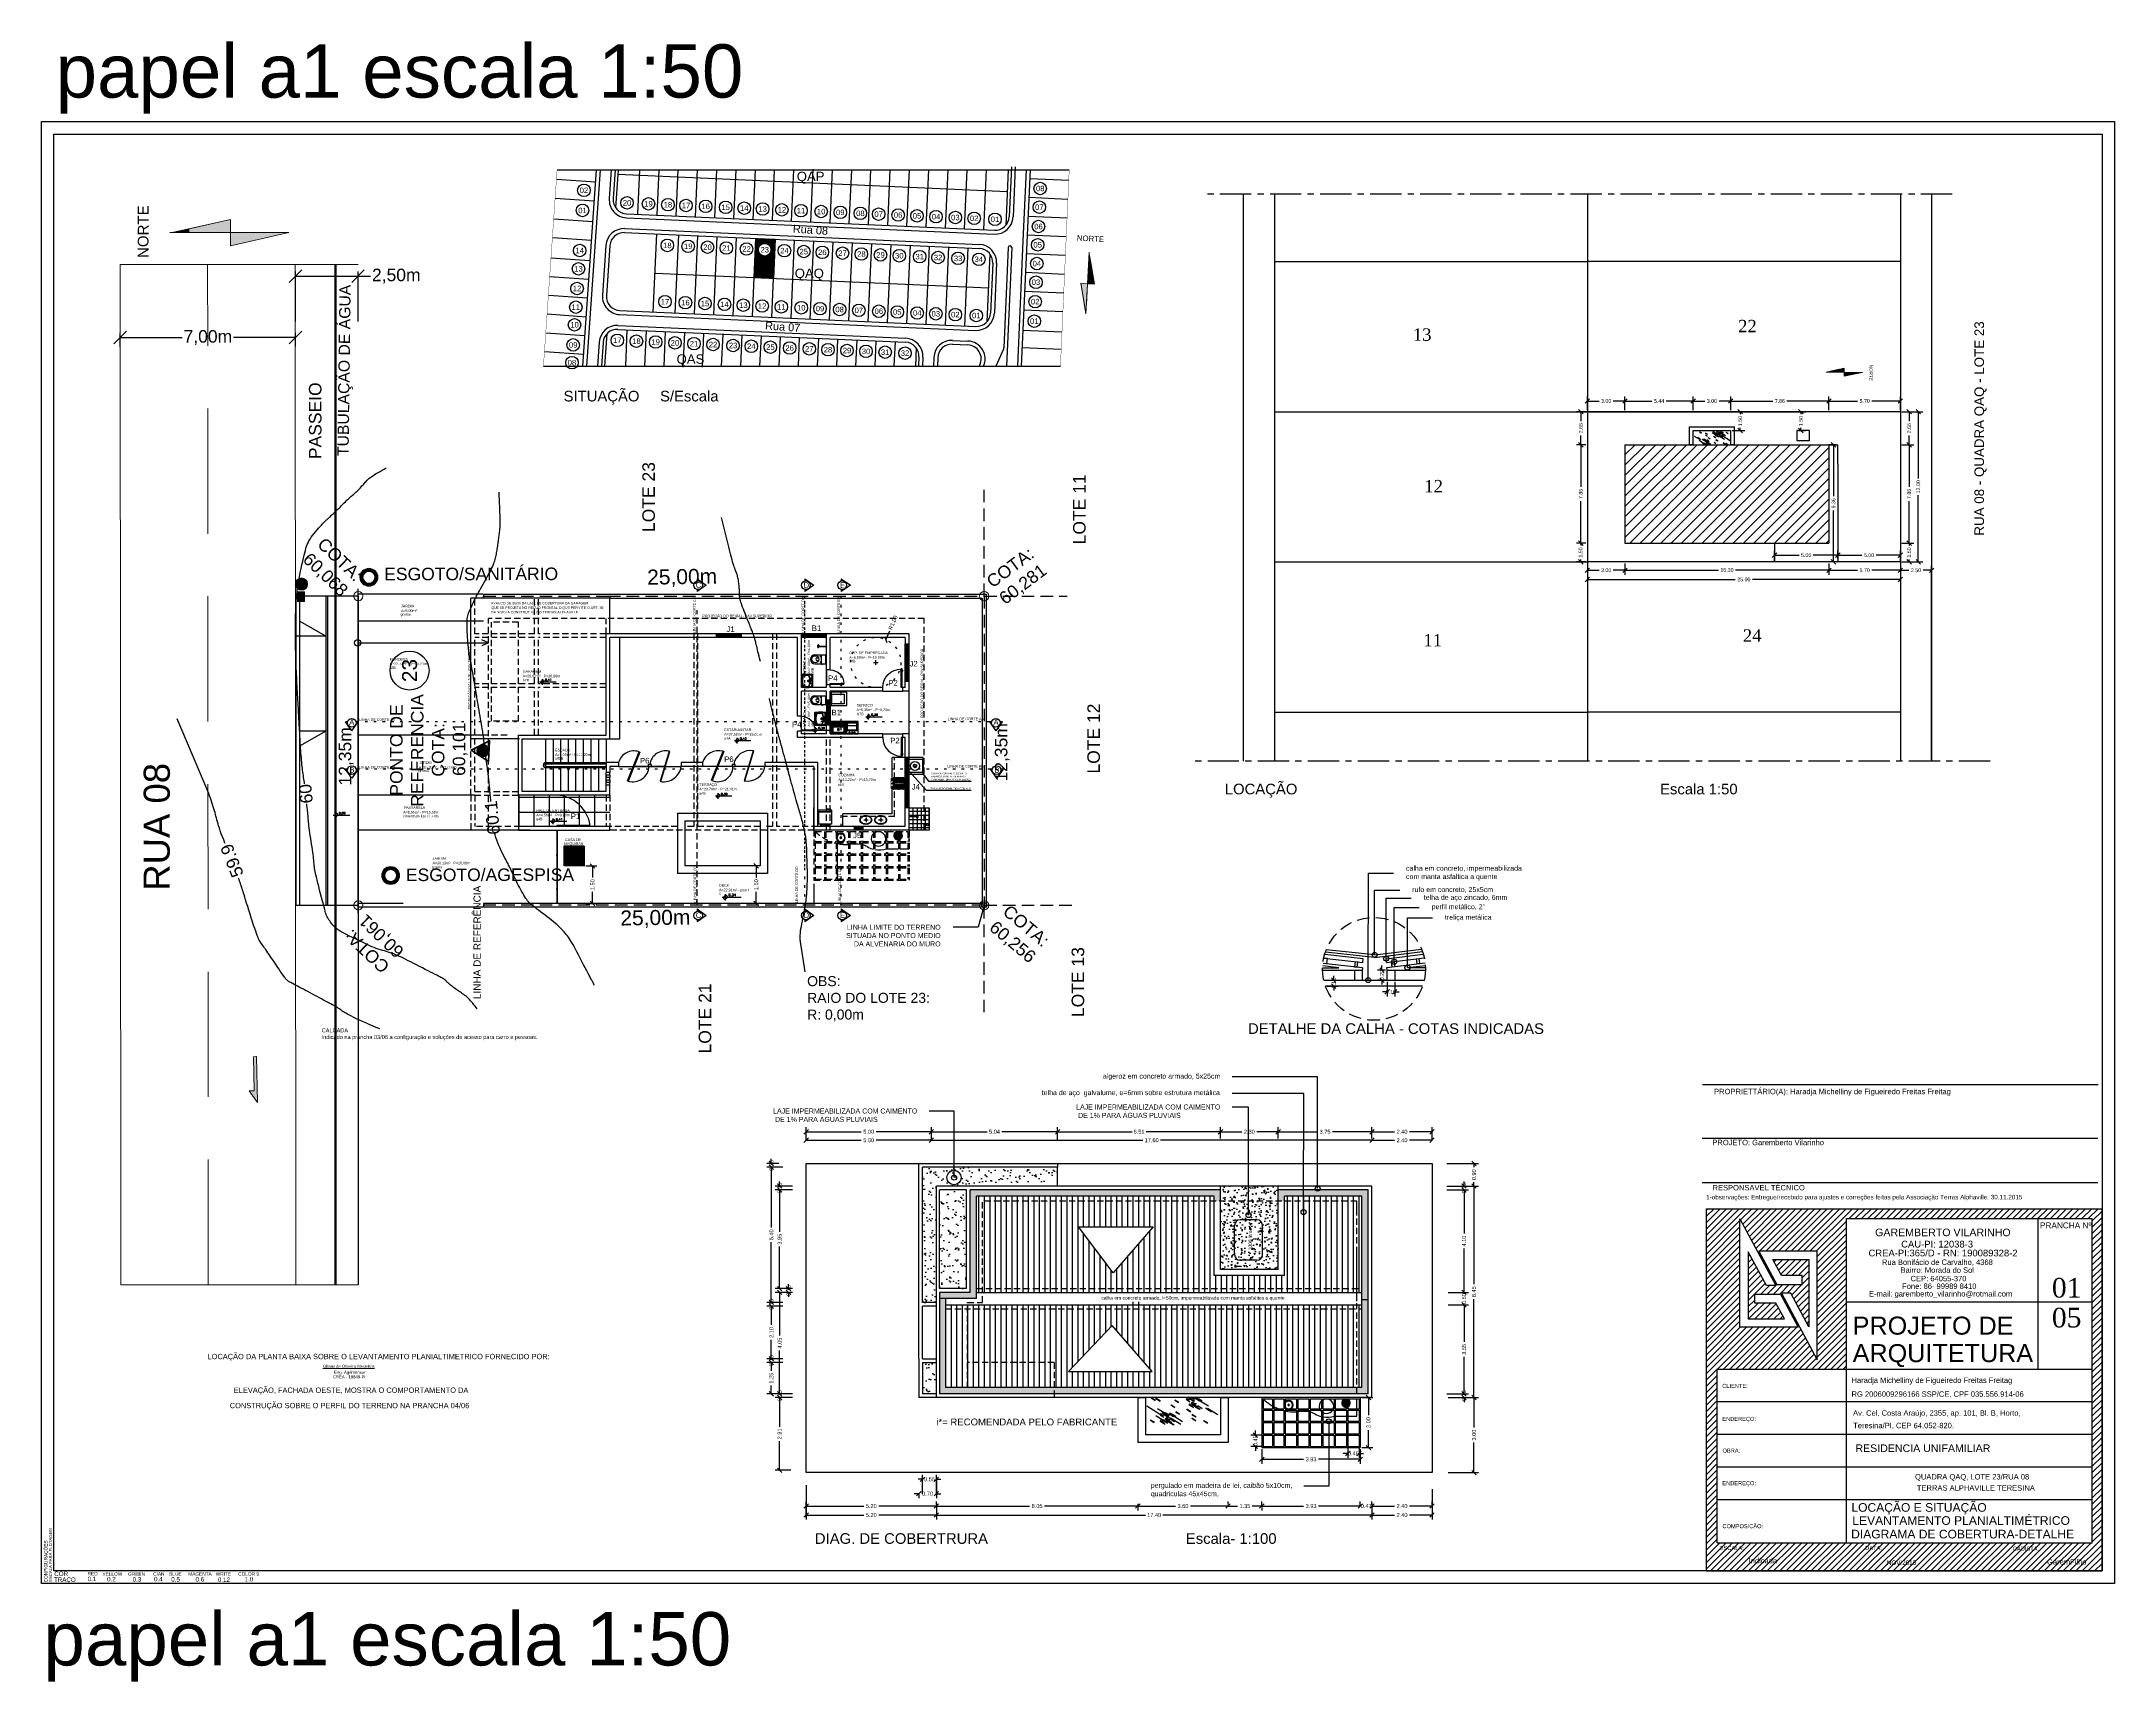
# Model space of a CAD drawing. Header units: millimetres. Extents: x 2182 to 2335, y 1488 to 1614.
# Drawn here: x 2197.3 to 2280.1, y 1548.2 to 1613.7 of the extents above; entities that cross this region are included whole.
import ezdxf
from ezdxf import colors
from ezdxf.entities.mleader import LeaderData, LeaderLine
from ezdxf.enums import TextEntityAlignment as Align
from ezdxf.math import Vec2, Vec3

# ---------------------------------------------------------------- set-up
doc = ezdxf.new("R2010")
doc.units = ezdxf.units.MM
for name, pattern in [('CENTER', [2, 1.25, -0.25, 0.25, -0.25]), ('DASHDOT', [1, 0.5, -0.25, 0, -0.25]), ('DASHED', [0.75, 0.5, -0.25]), ('DOT', [0.25, 0, -0.25]), ('HIDDEN', [0.375, 0.25, -0.125])]:
    doc.linetypes.add(name, pattern=pattern)
for name, color, linetype in [('01 nivel', 33, 'Continuous'), ('14-PRANCHA', 7, 'Continuous'), ('17-PRANCHA', 7, 'Continuous'), ('_CURVAS001', 1, 'Continuous'), ('_CURVAS002', 44, 'Continuous'), ('CARIMBO', 7, 'Continuous'), ('contraventamentos', 7, 'Continuous'), ('COZINHA-VERDE', 7, 'Continuous'), ('COZINHA-VERMELHO', 7, 'Continuous'), ('default', 7, 'Continuous'), ('FACHADA', 7, 'Continuous'), ('FURN', 7, 'Continuous'), ('L_calçadas', 90, 'Continuous'), ('L_divisa_gleba', 210, 'DASHDOT'), ('L_divisa_lotes', 172, 'Continuous'), ('L_els', 50, 'Continuous'), ('L_quadras', 200, 'Continuous'), ('SAN', 7, 'Continuous'), ('SANHIDRO', 7, 'Continuous'), ('TEXTOS', 7, 'Continuous'), ('TX_n_lotes', 7, 'Continuous'), ('TX_n_lotes_3000', 7, 'Continuous'), ('TX_n_quadras_3000', 90, 'Continuous'), ('TX_ruas_3000', 7, 'Continuous')]:
    doc.layers.add(name, color=color, linetype=linetype)
doc.layers.add('NORTE', color=7, linetype='Continuous', lineweight=0)
doc.styles.add('$PF_GREIDE', font='arial.ttf')
doc.styles.add('Anotativo', font='arial.ttf')
doc.styles.add('Arial', font='arial.ttf')
doc.styles.add('Arial1', font='arial.ttf')
doc.styles.add('Arial_2.3', font='arial.ttf', dxfattribs={"height": 2.3})
doc.styles.add('Arial_3', font='arial.ttf', dxfattribs={"height": 3})
doc.styles.add('Arial_3.5', font='arial.ttf', dxfattribs={"height": 3.5})
doc.styles.add('F60_1-50', font='romans.shx', dxfattribs={"width": 1.2, "height": 7.5})
doc.styles.get("Standard").update_dxf_attribs({"font": 'arial.ttf'})
doc.styles.add('Style-Arial', font='arial.ttf')
doc.styles.add('Swis721 Lt BT', font='swissl.ttf')
doc.styles.add('Times New Roman', font='times.ttf')
doc.dimstyles.new('1.100', dxfattribs={"dimtxt": 0.16, "dimasz": 0.18, "dimexe": 0.18, "dimexo": 0.0625, "dimgap": 0.09, "dimtad": 0, "dimzin": 0, "dimdsep": 46, "dimtxsty": 'Anotativo', "dimblk": 'ARCHTICK', "dimcen": 0.09, "dimclrd": 1, "dimclre": 7, "dimadec": 0, "dimazin": 0, "dimtfac": 1, "dimtix": 1, "dimtofl": 0, "dimtmove": 0, "dimatfit": 3, "dimfxl": 1, "dimtolj": 1, "dimtzin": 0, "dimarcsym": 0})
doc.dimstyles.new('1.50', dxfattribs={"dimtxt": 0.15, "dimasz": 0.18, "dimexe": 0.18, "dimexo": 0.0625, "dimgap": 0.09, "dimtad": 0, "dimlfac": 0.5, "dimzin": 0, "dimdsep": 46, "dimtxsty": 'Anotativo', "dimblk": 'ARCHTICK', "dimcen": 0.09, "dimclrd": 1, "dimclre": 7, "dimadec": 0, "dimazin": 0, "dimtfac": 1, "dimtix": 1, "dimtofl": 0, "dimtmove": 0, "dimatfit": 3, "dimfxl": 1, "dimtolj": 1, "dimtzin": 0, "dimarcsym": 0})
doc.dimstyles.get("Standard").update_dxf_attribs({"dimtxt": 0.15, "dimasz": 0.18, "dimexe": 0.18, "dimexo": 0.0625, "dimgap": 0.09, "dimtad": 0, "dimzin": 0, "dimdsep": 46, "dimtxsty": 'Anotativo', "dimblk": 'ARCHTICK', "dimcen": 0.09, "dimclrd": 1, "dimclre": 7, "dimadec": 0, "dimazin": 0, "dimtfac": 1, "dimtix": 1, "dimtofl": 0, "dimtmove": 0, "dimatfit": 3, "dimfxl": 1, "dimtolj": 1, "dimtzin": 0, "dimarcsym": 0})

# ---------------------------------------------------------------- blocks, each defined once
blk = doc.blocks.new('L-41-S')
for radius in [0.18, 0.155, 0.0355, 0.0225]:
    blk.add_circle((0, 0), radius)
blk = doc.blocks.new('_Origin')
at = {"color": 0, "linetype": 'ByBlock', "lineweight": -2}
blk.add_line((0, 0), (-1, 0), dxfattribs=at)
blk.add_circle((0, 0), 0.5, dxfattribs=at)
blk = doc.blocks.new('_ArchTick')
at = {"layer": 'contraventamentos'}
blk.add_line((-0.5, -0.5), (0.5, 0.5), dxfattribs=at)
blk = doc.blocks.new('*D496')
at = {"color": 7, "linetype": 'Continuous', "lineweight": -2, "transparency": 16777216}
for p, q in [((2271.983, 1598.95), (2272.486, 1598.95)), ((2271.983, 1592.95), (2272.486, 1592.95))]:
    blk.add_line(p, q, dxfattribs=at)
at = {"color": 1, "linetype": 'Continuous', "lineweight": -2, "transparency": 16777216}
for p, q in [((2272.306, 1598.95), (2272.306, 1596.286)), ((2272.306, 1592.95), (2272.306, 1595.615))]:
    blk.add_line(p, q, dxfattribs=at)
at = {"layer": 'Defpoints', "color": 0, "linetype": 'Continuous', "transparency": 16777216}
for p in [(2271.921, 1598.95), (2271.921, 1592.95), (2272.306, 1592.95)]:
    blk.add_point(p, dxfattribs=at)
at = {"color": 1, "linetype": 'Continuous', "lineweight": -2, "transparency": 16777216, "xscale": 0.18, "yscale": 0.18, "zscale": 0.18}
for p, rotation in [((2272.306, 1598.95), 90), ((2272.306, 1592.95), 270)]:
    blk.add_blockref('_ArchTick', p, dxfattribs=dict(at, rotation=rotation))
at = {"color": 0, "linetype": 'Continuous', "transparency": 16777216, "insert": (2272.306, 1595.95), "char_height": 0.15, "attachment_point": 5, "rotation": 90, "style": 'Anotativo'}
blk.add_mtext('\\A1;12.00', dxfattribs=at)
blk = doc.blocks.new('*D509')
at = {"color": 7, "linetype": 'Continuous', "lineweight": -2, "transparency": 16777216}
for p, q in [((2259.152, 1598.95), (2267.795, 1598.95)), ((2267.517, 1598.2), (2267.795, 1598.2))]:
    blk.add_line(p, q, dxfattribs=at)
at = {"color": 1, "linetype": 'Continuous', "lineweight": -2, "transparency": 16777216}
for p, q in [((2267.615, 1598.95), (2267.615, 1598.853)), ((2267.615, 1598.2), (2267.615, 1598.298))]:
    blk.add_line(p, q, dxfattribs=at)
at = {"layer": 'Defpoints', "color": 0, "linetype": 'Continuous', "transparency": 16777216}
for p in [(2259.089, 1598.95), (2267.454, 1598.2), (2267.615, 1598.2)]:
    blk.add_point(p, dxfattribs=at)
at = {"color": 1, "linetype": 'Continuous', "lineweight": -2, "transparency": 16777216, "xscale": 0.18, "yscale": 0.18, "zscale": 0.18}
for p, rotation in [((2267.615, 1598.95), 90), ((2267.615, 1598.2), 270)]:
    blk.add_blockref('_ArchTick', p, dxfattribs=dict(at, rotation=rotation))
at = {"color": 0, "linetype": 'Continuous', "transparency": 16777216, "insert": (2267.615, 1598.575), "char_height": 0.15, "attachment_point": 5, "rotation": 90, "style": 'Anotativo'}
blk.add_mtext('\\A1;1.50', dxfattribs=at)
blk = doc.blocks.new('*D497')
at = {"color": 7, "linetype": 'Continuous', "lineweight": -2, "transparency": 16777216}
for p, q in [((2259.058, 1598.95), (2258.648, 1598.95)), ((2259.027, 1597.625), (2258.648, 1597.625))]:
    blk.add_line(p, q, dxfattribs=at)
at = {"color": 1, "linetype": 'Continuous', "lineweight": -2, "transparency": 16777216}
for p, q in [((2258.828, 1598.95), (2258.828, 1598.574)), ((2258.828, 1597.625), (2258.828, 1598.002))]:
    blk.add_line(p, q, dxfattribs=at)
at = {"layer": 'Defpoints', "color": 0, "linetype": 'Continuous', "transparency": 16777216}
for p in [(2259.121, 1598.95), (2258.828, 1597.625), (2259.089, 1597.625)]:
    blk.add_point(p, dxfattribs=at)
at = {"color": 1, "linetype": 'Continuous', "lineweight": -2, "transparency": 16777216, "xscale": 0.18, "yscale": 0.18, "zscale": 0.18}
for p, rotation in [((2258.828, 1598.95), 90), ((2258.828, 1597.625), 270)]:
    blk.add_blockref('_ArchTick', p, dxfattribs=dict(at, rotation=rotation))
at = {"color": 0, "linetype": 'Continuous', "transparency": 16777216, "insert": (2258.828, 1598.288), "char_height": 0.15, "attachment_point": 5, "rotation": 90, "style": 'Anotativo'}
blk.add_mtext('\\A1;2.66', dxfattribs=at)
blk = doc.blocks.new('*D498')
at = {"color": 7, "linetype": 'Continuous', "lineweight": -2, "transparency": 16777216}
for p, q in [((2259.027, 1597.625), (2258.648, 1597.625)), ((2259.027, 1593.7), (2258.648, 1593.7))]:
    blk.add_line(p, q, dxfattribs=at)
at = {"color": 1, "linetype": 'Continuous', "lineweight": -2, "transparency": 16777216}
for p, q in [((2258.828, 1597.625), (2258.828, 1595.947)), ((2258.828, 1593.7), (2258.828, 1595.379))]:
    blk.add_line(p, q, dxfattribs=at)
at = {"layer": 'Defpoints', "color": 0, "linetype": 'Continuous', "transparency": 16777216}
for p in [(2259.089, 1597.625), (2258.828, 1593.7), (2259.089, 1593.7)]:
    blk.add_point(p, dxfattribs=at)
at = {"color": 1, "linetype": 'Continuous', "lineweight": -2, "transparency": 16777216, "xscale": 0.18, "yscale": 0.18, "zscale": 0.18}
for p, rotation in [((2258.828, 1597.625), 90), ((2258.828, 1593.7), 270)]:
    blk.add_blockref('_ArchTick', p, dxfattribs=dict(at, rotation=rotation))
at = {"color": 0, "linetype": 'Continuous', "transparency": 16777216, "insert": (2258.828, 1595.663), "char_height": 0.15, "attachment_point": 5, "rotation": 90, "style": 'Anotativo'}
blk.add_mtext('\\A1;7.86', dxfattribs=at)
blk = doc.blocks.new('*D510')
at = {"color": 7, "linetype": 'Continuous', "lineweight": -2, "transparency": 16777216}
for p, q in [((2259.027, 1593.7), (2258.648, 1593.7)), ((2259.027, 1592.95), (2258.648, 1592.95))]:
    blk.add_line(p, q, dxfattribs=at)
at = {"color": 1, "linetype": 'Continuous', "lineweight": -2, "transparency": 16777216}
for p, q in [((2258.828, 1593.7), (2258.828, 1593.603)), ((2258.828, 1592.95), (2258.828, 1593.048))]:
    blk.add_line(p, q, dxfattribs=at)
at = {"layer": 'Defpoints', "color": 0, "linetype": 'Continuous', "transparency": 16777216}
for p in [(2259.089, 1593.7), (2258.828, 1592.95), (2259.089, 1592.95)]:
    blk.add_point(p, dxfattribs=at)
at = {"color": 1, "linetype": 'Continuous', "lineweight": -2, "transparency": 16777216, "xscale": 0.18, "yscale": 0.18, "zscale": 0.18}
for p, rotation in [((2258.828, 1593.7), 90), ((2258.828, 1592.95), 270)]:
    blk.add_blockref('_ArchTick', p, dxfattribs=dict(at, rotation=rotation))
at = {"color": 0, "linetype": 'Continuous', "transparency": 16777216, "insert": (2258.828, 1593.325), "char_height": 0.15, "attachment_point": 5, "rotation": 90, "style": 'Anotativo'}
blk.add_mtext('\\A1;1,50', dxfattribs=at)
blk = doc.blocks.new('*D499')
at = {"color": 7, "linetype": 'Continuous', "lineweight": -2, "transparency": 16777216}
for p, q in [((2259.089, 1592.888), (2259.089, 1592.434)), ((2260.589, 1592.888), (2260.589, 1592.434))]:
    blk.add_line(p, q, dxfattribs=at)
at = {"color": 1, "linetype": 'Continuous', "lineweight": -2, "transparency": 16777216}
for p, q in [((2259.089, 1592.614), (2259.555, 1592.614)), ((2260.589, 1592.614), (2260.124, 1592.614))]:
    blk.add_line(p, q, dxfattribs=at)
at = {"layer": 'Defpoints', "color": 0, "linetype": 'Continuous', "transparency": 16777216}
for p in [(2259.089, 1592.95), (2260.589, 1592.95), (2260.589, 1592.614)]:
    blk.add_point(p, dxfattribs=at)
at = {"color": 1, "linetype": 'Continuous', "lineweight": -2, "transparency": 16777216, "xscale": 0.18, "yscale": 0.18, "zscale": 0.18, "rotation": 180}
blk.add_blockref('_ArchTick', (2259.089, 1592.614), dxfattribs=at)
at = {"color": 1, "linetype": 'Continuous', "lineweight": -2, "transparency": 16777216, "xscale": 0.18, "yscale": 0.18, "zscale": 0.18}
blk.add_blockref('_ArchTick', (2260.589, 1592.614), dxfattribs=at)
at = {"color": 0, "linetype": 'Continuous', "transparency": 16777216, "insert": (2259.839, 1592.614), "char_height": 0.15, "attachment_point": 5, "style": 'Anotativo'}
blk.add_mtext('\\A1;3.00', dxfattribs=at)
blk = doc.blocks.new('*D487')
at = {"color": 7, "linetype": 'Continuous', "lineweight": -2, "transparency": 16777216}
for p, q in [((2260.589, 1592.888), (2260.589, 1592.434)), ((2268.739, 1592.888), (2268.739, 1592.434))]:
    blk.add_line(p, q, dxfattribs=at)
at = {"color": 1, "linetype": 'Continuous', "lineweight": -2, "transparency": 16777216}
for p, q in [((2260.589, 1592.614), (2264.329, 1592.614)), ((2268.739, 1592.614), (2265, 1592.614))]:
    blk.add_line(p, q, dxfattribs=at)
at = {"layer": 'Defpoints', "color": 0, "linetype": 'Continuous', "transparency": 16777216}
for p in [(2260.589, 1592.95), (2268.739, 1592.95), (2268.739, 1592.614)]:
    blk.add_point(p, dxfattribs=at)
at = {"color": 1, "linetype": 'Continuous', "lineweight": -2, "transparency": 16777216, "xscale": 0.18, "yscale": 0.18, "zscale": 0.18, "rotation": 180}
blk.add_blockref('_ArchTick', (2260.589, 1592.614), dxfattribs=at)
at = {"color": 1, "linetype": 'Continuous', "lineweight": -2, "transparency": 16777216, "xscale": 0.18, "yscale": 0.18, "zscale": 0.18}
blk.add_blockref('_ArchTick', (2268.739, 1592.614), dxfattribs=at)
at = {"color": 0, "linetype": 'Continuous', "transparency": 16777216, "insert": (2264.664, 1592.614), "char_height": 0.15, "attachment_point": 5, "style": 'Anotativo'}
blk.add_mtext('\\A1;16,30', dxfattribs=at)
blk = doc.blocks.new('*D500')
at = {"color": 7, "linetype": 'Continuous', "lineweight": -2, "transparency": 16777216}
for p, q in [((2268.739, 1592.888), (2268.739, 1592.434)), ((2271.589, 1592.888), (2271.589, 1592.434))]:
    blk.add_line(p, q, dxfattribs=at)
at = {"color": 1, "linetype": 'Continuous', "lineweight": -2, "transparency": 16777216}
for p, q in [((2268.739, 1592.614), (2269.88, 1592.614)), ((2271.589, 1592.614), (2270.449, 1592.614))]:
    blk.add_line(p, q, dxfattribs=at)
at = {"layer": 'Defpoints', "color": 0, "linetype": 'Continuous', "transparency": 16777216}
for p in [(2268.739, 1592.95), (2271.589, 1592.95), (2271.589, 1592.614)]:
    blk.add_point(p, dxfattribs=at)
at = {"color": 1, "linetype": 'Continuous', "lineweight": -2, "transparency": 16777216, "xscale": 0.18, "yscale": 0.18, "zscale": 0.18, "rotation": 180}
blk.add_blockref('_ArchTick', (2268.739, 1592.614), dxfattribs=at)
at = {"color": 1, "linetype": 'Continuous', "lineweight": -2, "transparency": 16777216, "xscale": 0.18, "yscale": 0.18, "zscale": 0.18}
blk.add_blockref('_ArchTick', (2271.589, 1592.614), dxfattribs=at)
at = {"color": 0, "linetype": 'Continuous', "transparency": 16777216, "insert": (2270.164, 1592.614), "char_height": 0.15, "attachment_point": 5, "style": 'Anotativo'}
blk.add_mtext('\\A1;5.70', dxfattribs=at)
blk = doc.blocks.new('*D501')
at = {"color": 7, "linetype": 'Continuous', "lineweight": -2, "transparency": 16777216}
for p, q in [((2271.589, 1592.888), (2271.589, 1592.434)), ((2272.839, 1585.053), (2272.839, 1592.794))]:
    blk.add_line(p, q, dxfattribs=at)
at = {"color": 1, "linetype": 'Continuous', "lineweight": -2, "transparency": 16777216}
for p, q in [((2271.589, 1592.614), (2271.929, 1592.614)), ((2272.839, 1592.614), (2272.5, 1592.614))]:
    blk.add_line(p, q, dxfattribs=at)
at = {"layer": 'Defpoints', "color": 0, "linetype": 'Continuous', "transparency": 16777216}
for p in [(2271.589, 1592.95), (2272.839, 1592.614), (2272.839, 1584.99)]:
    blk.add_point(p, dxfattribs=at)
at = {"color": 1, "linetype": 'Continuous', "lineweight": -2, "transparency": 16777216, "xscale": 0.18, "yscale": 0.18, "zscale": 0.18, "rotation": 180}
blk.add_blockref('_ArchTick', (2271.589, 1592.614), dxfattribs=at)
at = {"color": 1, "linetype": 'Continuous', "lineweight": -2, "transparency": 16777216, "xscale": 0.18, "yscale": 0.18, "zscale": 0.18}
blk.add_blockref('_ArchTick', (2272.839, 1592.614), dxfattribs=at)
at = {"color": 0, "linetype": 'Continuous', "transparency": 16777216, "insert": (2272.214, 1592.614), "char_height": 0.15, "attachment_point": 5, "style": 'Anotativo'}
blk.add_mtext('\\A1;2.50', dxfattribs=at)
blk = doc.blocks.new('*D502')
at = {"color": 7, "linetype": 'Continuous', "lineweight": -2, "transparency": 16777216}
for p, q in [((2266.564, 1593.013), (2266.564, 1593.396)), ((2269.089, 1593.088), (2269.089, 1593.396))]:
    blk.add_line(p, q, dxfattribs=at)
at = {"color": 1, "linetype": 'Continuous', "lineweight": -2, "transparency": 16777216}
for p, q in [((2266.564, 1593.216), (2267.542, 1593.216)), ((2269.089, 1593.216), (2268.112, 1593.216))]:
    blk.add_line(p, q, dxfattribs=at)
at = {"layer": 'Defpoints', "color": 0, "linetype": 'Continuous', "transparency": 16777216}
for p in [(2269.089, 1593.216), (2266.564, 1592.95), (2269.089, 1593.025)]:
    blk.add_point(p, dxfattribs=at)
at = {"color": 1, "linetype": 'Continuous', "lineweight": -2, "transparency": 16777216, "xscale": 0.18, "yscale": 0.18, "zscale": 0.18, "rotation": 180}
blk.add_blockref('_ArchTick', (2266.564, 1593.216), dxfattribs=at)
at = {"color": 1, "linetype": 'Continuous', "lineweight": -2, "transparency": 16777216, "xscale": 0.18, "yscale": 0.18, "zscale": 0.18}
blk.add_blockref('_ArchTick', (2269.089, 1593.216), dxfattribs=at)
at = {"color": 0, "linetype": 'Continuous', "transparency": 16777216, "insert": (2267.827, 1593.216), "char_height": 0.15, "attachment_point": 5, "style": 'Anotativo'}
blk.add_mtext('\\A1;5.06', dxfattribs=at)
blk = doc.blocks.new('*D503')
at = {"color": 7, "linetype": 'Continuous', "lineweight": -2, "transparency": 16777216}
for p, q in [((2269.089, 1593.088), (2269.089, 1593.396)), ((2271.589, 1592.982), (2271.589, 1593.396))]:
    blk.add_line(p, q, dxfattribs=at)
at = {"color": 1, "linetype": 'Continuous', "lineweight": -2, "transparency": 16777216}
for p, q in [((2269.089, 1593.216), (2270.055, 1593.216)), ((2271.589, 1593.216), (2270.624, 1593.216))]:
    blk.add_line(p, q, dxfattribs=at)
at = {"layer": 'Defpoints', "color": 0, "linetype": 'Continuous', "transparency": 16777216}
for p in [(2271.589, 1593.216), (2269.089, 1593.025), (2271.589, 1592.919)]:
    blk.add_point(p, dxfattribs=at)
at = {"color": 1, "linetype": 'Continuous', "lineweight": -2, "transparency": 16777216, "xscale": 0.18, "yscale": 0.18, "zscale": 0.18, "rotation": 180}
blk.add_blockref('_ArchTick', (2269.089, 1593.216), dxfattribs=at)
at = {"color": 1, "linetype": 'Continuous', "lineweight": -2, "transparency": 16777216, "xscale": 0.18, "yscale": 0.18, "zscale": 0.18}
blk.add_blockref('_ArchTick', (2271.589, 1593.216), dxfattribs=at)
at = {"color": 0, "linetype": 'Continuous', "transparency": 16777216, "insert": (2270.339, 1593.216), "char_height": 0.15, "attachment_point": 5, "style": 'Anotativo'}
blk.add_mtext('\\A1;5.00', dxfattribs=at)
blk = doc.blocks.new('*D504')
at = {"color": 7, "linetype": 'Continuous', "lineweight": -2, "transparency": 16777216}
for p, q in [((2271.652, 1598.95), (2272.121, 1598.95)), ((2271.652, 1597.625), (2272.121, 1597.625))]:
    blk.add_line(p, q, dxfattribs=at)
at = {"color": 1, "linetype": 'Continuous', "lineweight": -2, "transparency": 16777216}
for p, q in [((2271.941, 1598.95), (2271.941, 1598.574)), ((2271.941, 1597.625), (2271.941, 1598.002))]:
    blk.add_line(p, q, dxfattribs=at)
at = {"layer": 'Defpoints', "color": 0, "linetype": 'Continuous', "transparency": 16777216}
for p in [(2271.589, 1598.95), (2271.589, 1597.625), (2271.941, 1597.625)]:
    blk.add_point(p, dxfattribs=at)
at = {"color": 1, "linetype": 'Continuous', "lineweight": -2, "transparency": 16777216, "xscale": 0.18, "yscale": 0.18, "zscale": 0.18}
for p, rotation in [((2271.941, 1598.95), 90), ((2271.941, 1597.625), 270)]:
    blk.add_blockref('_ArchTick', p, dxfattribs=dict(at, rotation=rotation))
at = {"color": 0, "linetype": 'Continuous', "transparency": 16777216, "insert": (2271.941, 1598.288), "char_height": 0.15, "attachment_point": 5, "rotation": 90, "style": 'Anotativo'}
blk.add_mtext('\\A1;2.66', dxfattribs=at)
blk = doc.blocks.new('*D488')
at = {"color": 7, "linetype": 'Continuous', "lineweight": -2, "transparency": 16777216}
for p, q in [((2271.652, 1597.625), (2272.121, 1597.625)), ((2271.652, 1593.7), (2272.121, 1593.7))]:
    blk.add_line(p, q, dxfattribs=at)
at = {"color": 1, "linetype": 'Continuous', "lineweight": -2, "transparency": 16777216}
for p, q in [((2271.941, 1597.625), (2271.941, 1595.947)), ((2271.941, 1593.7), (2271.941, 1595.379))]:
    blk.add_line(p, q, dxfattribs=at)
at = {"layer": 'Defpoints', "color": 0, "linetype": 'Continuous', "transparency": 16777216}
for p in [(2271.589, 1597.625), (2271.589, 1593.7), (2271.941, 1593.7)]:
    blk.add_point(p, dxfattribs=at)
at = {"color": 1, "linetype": 'Continuous', "lineweight": -2, "transparency": 16777216, "xscale": 0.18, "yscale": 0.18, "zscale": 0.18}
for p, rotation in [((2271.941, 1597.625), 90), ((2271.941, 1593.7), 270)]:
    blk.add_blockref('_ArchTick', p, dxfattribs=dict(at, rotation=rotation))
at = {"color": 0, "linetype": 'Continuous', "transparency": 16777216, "insert": (2271.941, 1595.663), "char_height": 0.15, "attachment_point": 5, "rotation": 90, "style": 'Anotativo'}
blk.add_mtext('\\A1;7.86', dxfattribs=at)
blk = doc.blocks.new('*D489')
at = {"color": 7, "linetype": 'Continuous', "lineweight": -2, "transparency": 16777216}
for p, q in [((2271.652, 1593.7), (2272.121, 1593.7)), ((2271.652, 1592.95), (2272.121, 1592.95))]:
    blk.add_line(p, q, dxfattribs=at)
at = {"color": 1, "linetype": 'Continuous', "lineweight": -2, "transparency": 16777216}
for p, q in [((2271.941, 1593.7), (2271.941, 1593.603)), ((2271.941, 1592.95), (2271.941, 1593.048))]:
    blk.add_line(p, q, dxfattribs=at)
at = {"layer": 'Defpoints', "color": 0, "linetype": 'Continuous', "transparency": 16777216}
for p in [(2271.589, 1593.7), (2271.589, 1592.95), (2271.941, 1592.95)]:
    blk.add_point(p, dxfattribs=at)
at = {"color": 1, "linetype": 'Continuous', "lineweight": -2, "transparency": 16777216, "xscale": 0.18, "yscale": 0.18, "zscale": 0.18}
for p, rotation in [((2271.941, 1593.7), 90), ((2271.941, 1592.95), 270)]:
    blk.add_blockref('_ArchTick', p, dxfattribs=dict(at, rotation=rotation))
at = {"color": 0, "linetype": 'Continuous', "transparency": 16777216, "insert": (2271.941, 1593.325), "char_height": 0.15, "attachment_point": 5, "rotation": 90, "style": 'Anotativo'}
blk.add_mtext('\\A1;1.50', dxfattribs=at)
blk = doc.blocks.new('*D505')
at = {"color": 7, "linetype": 'Continuous', "lineweight": -2, "transparency": 16777216}
for p, q in [((2269.027, 1597.625), (2268.738, 1597.625)), ((2269.027, 1592.95), (2268.738, 1592.95))]:
    blk.add_line(p, q, dxfattribs=at)
at = {"color": 1, "linetype": 'Continuous', "lineweight": -2, "transparency": 16777216}
for p, q in [((2268.918, 1597.625), (2268.918, 1595.573)), ((2268.918, 1592.95), (2268.918, 1595.003))]:
    blk.add_line(p, q, dxfattribs=at)
at = {"layer": 'Defpoints', "color": 0, "linetype": 'Continuous', "transparency": 16777216}
for p in [(2268.918, 1597.625), (2269.089, 1597.625), (2269.089, 1592.95)]:
    blk.add_point(p, dxfattribs=at)
at = {"color": 1, "linetype": 'Continuous', "lineweight": -2, "transparency": 16777216, "xscale": 0.18, "yscale": 0.18, "zscale": 0.18}
for p, rotation in [((2268.918, 1597.625), 90), ((2268.918, 1592.95), 270)]:
    blk.add_blockref('_ArchTick', p, dxfattribs=dict(at, rotation=rotation))
at = {"color": 0, "linetype": 'Continuous', "transparency": 16777216, "insert": (2268.918, 1595.288), "char_height": 0.15, "attachment_point": 5, "rotation": 90, "style": 'Anotativo'}
blk.add_mtext('\\A1;9.36', dxfattribs=at)
blk = doc.blocks.new('*D506')
at = {"color": 7, "linetype": 'Continuous', "lineweight": -2, "transparency": 16777216}
for p, q in [((2265.277, 1598.95), (2265.012, 1598.95)), ((2264.877, 1598.2), (2265.372, 1598.2))]:
    blk.add_line(p, q, dxfattribs=at)
at = {"color": 1, "linetype": 'Continuous', "lineweight": -2, "transparency": 16777216}
for p, q in [((2265.192, 1598.95), (2265.192, 1598.853)), ((2265.192, 1598.2), (2265.192, 1598.298))]:
    blk.add_line(p, q, dxfattribs=at)
at = {"layer": 'Defpoints', "color": 0, "linetype": 'Continuous', "transparency": 16777216}
for p in [(2265.192, 1598.95), (2265.339, 1598.95), (2264.814, 1598.2)]:
    blk.add_point(p, dxfattribs=at)
at = {"color": 1, "linetype": 'Continuous', "lineweight": -2, "transparency": 16777216, "xscale": 0.18, "yscale": 0.18, "zscale": 0.18}
for p, rotation in [((2265.192, 1598.95), 90), ((2265.192, 1598.2), 270)]:
    blk.add_blockref('_ArchTick', p, dxfattribs=dict(at, rotation=rotation))
at = {"color": 0, "linetype": 'Continuous', "transparency": 16777216, "insert": (2265.192, 1598.575), "char_height": 0.15, "attachment_point": 5, "rotation": 90, "style": 'Anotativo'}
blk.add_mtext('\\A1;1.50', dxfattribs=at)
blk = doc.blocks.new('*D490')
at = {"color": 7, "linetype": 'Continuous', "lineweight": -2, "transparency": 16777216}
for p, q in [((2259.089, 1592.857), (2259.089, 1592.069)), ((2271.589, 1592.857), (2271.589, 1592.069))]:
    blk.add_line(p, q, dxfattribs=at)
at = {"color": 1, "linetype": 'Continuous', "lineweight": -2, "transparency": 16777216}
for p, q in [((2259.089, 1592.249), (2264.995, 1592.249)), ((2271.589, 1592.249), (2265.684, 1592.249))]:
    blk.add_line(p, q, dxfattribs=at)
at = {"layer": 'Defpoints', "color": 0, "linetype": 'Continuous', "transparency": 16777216}
for p in [(2259.089, 1592.919), (2271.589, 1592.919), (2271.589, 1592.249)]:
    blk.add_point(p, dxfattribs=at)
at = {"color": 1, "linetype": 'Continuous', "lineweight": -2, "transparency": 16777216, "xscale": 0.18, "yscale": 0.18, "zscale": 0.18, "rotation": 180}
blk.add_blockref('_ArchTick', (2259.089, 1592.249), dxfattribs=at)
at = {"color": 1, "linetype": 'Continuous', "lineweight": -2, "transparency": 16777216, "xscale": 0.18, "yscale": 0.18, "zscale": 0.18}
blk.add_blockref('_ArchTick', (2271.589, 1592.249), dxfattribs=at)
at = {"color": 0, "linetype": 'Continuous', "transparency": 16777216, "insert": (2265.339, 1592.249), "char_height": 0.15, "attachment_point": 5, "style": 'Anotativo'}
blk.add_mtext('\\A1;25.00', dxfattribs=at)
blk = doc.blocks.new('*D507')
at = {"color": 7, "linetype": 'Continuous', "lineweight": -2, "transparency": 16777216}
for p, q in [((2259.089, 1599.013), (2259.089, 1599.556)), ((2260.589, 1599.013), (2260.589, 1599.556))]:
    blk.add_line(p, q, dxfattribs=at)
at = {"color": 1, "linetype": 'Continuous', "lineweight": -2, "transparency": 16777216}
for p, q in [((2259.089, 1599.376), (2259.555, 1599.376)), ((2260.589, 1599.376), (2260.124, 1599.376))]:
    blk.add_line(p, q, dxfattribs=at)
at = {"layer": 'Defpoints', "color": 0, "linetype": 'Continuous', "transparency": 16777216}
for p in [(2259.089, 1598.95), (2260.589, 1599.376), (2260.589, 1598.95)]:
    blk.add_point(p, dxfattribs=at)
at = {"color": 1, "linetype": 'Continuous', "lineweight": -2, "transparency": 16777216, "xscale": 0.18, "yscale": 0.18, "zscale": 0.18, "rotation": 180}
blk.add_blockref('_ArchTick', (2259.089, 1599.376), dxfattribs=at)
at = {"color": 1, "linetype": 'Continuous', "lineweight": -2, "transparency": 16777216, "xscale": 0.18, "yscale": 0.18, "zscale": 0.18}
blk.add_blockref('_ArchTick', (2260.589, 1599.376), dxfattribs=at)
at = {"color": 0, "linetype": 'Continuous', "transparency": 16777216, "insert": (2259.839, 1599.376), "char_height": 0.15, "attachment_point": 5, "style": 'Anotativo'}
blk.add_mtext('\\A1;3.00', dxfattribs=at)
blk = doc.blocks.new('*D491')
at = {"color": 7, "linetype": 'Continuous', "lineweight": -2, "transparency": 16777216}
for p, q in [((2260.589, 1599.013), (2260.589, 1599.556)), ((2263.314, 1599.013), (2263.314, 1599.556))]:
    blk.add_line(p, q, dxfattribs=at)
at = {"color": 1, "linetype": 'Continuous', "lineweight": -2, "transparency": 16777216}
for p, q in [((2260.589, 1599.376), (2261.667, 1599.376)), ((2263.314, 1599.376), (2262.236, 1599.376))]:
    blk.add_line(p, q, dxfattribs=at)
at = {"layer": 'Defpoints', "color": 0, "linetype": 'Continuous', "transparency": 16777216}
for p in [(2260.589, 1598.95), (2263.314, 1599.376), (2263.314, 1598.95)]:
    blk.add_point(p, dxfattribs=at)
at = {"color": 1, "linetype": 'Continuous', "lineweight": -2, "transparency": 16777216, "xscale": 0.18, "yscale": 0.18, "zscale": 0.18, "rotation": 180}
blk.add_blockref('_ArchTick', (2260.589, 1599.376), dxfattribs=at)
at = {"color": 1, "linetype": 'Continuous', "lineweight": -2, "transparency": 16777216, "xscale": 0.18, "yscale": 0.18, "zscale": 0.18}
blk.add_blockref('_ArchTick', (2263.314, 1599.376), dxfattribs=at)
at = {"color": 0, "linetype": 'Continuous', "transparency": 16777216, "insert": (2261.952, 1599.376), "char_height": 0.15, "attachment_point": 5, "style": 'Anotativo'}
blk.add_mtext('\\A1;5.44', dxfattribs=at)
blk = doc.blocks.new('*D492')
at = {"color": 7, "linetype": 'Continuous', "lineweight": -2, "transparency": 16777216}
for p, q in [((2263.314, 1599.013), (2263.314, 1599.556)), ((2264.814, 1599.013), (2264.814, 1599.556))]:
    blk.add_line(p, q, dxfattribs=at)
at = {"color": 1, "linetype": 'Continuous', "lineweight": -2, "transparency": 16777216}
for p, q in [((2263.314, 1599.376), (2263.78, 1599.376)), ((2264.814, 1599.376), (2264.349, 1599.376))]:
    blk.add_line(p, q, dxfattribs=at)
at = {"layer": 'Defpoints', "color": 0, "linetype": 'Continuous', "transparency": 16777216}
for p in [(2263.314, 1598.95), (2264.814, 1599.376), (2264.814, 1598.95)]:
    blk.add_point(p, dxfattribs=at)
at = {"color": 1, "linetype": 'Continuous', "lineweight": -2, "transparency": 16777216, "xscale": 0.18, "yscale": 0.18, "zscale": 0.18, "rotation": 180}
blk.add_blockref('_ArchTick', (2263.314, 1599.376), dxfattribs=at)
at = {"color": 1, "linetype": 'Continuous', "lineweight": -2, "transparency": 16777216, "xscale": 0.18, "yscale": 0.18, "zscale": 0.18}
blk.add_blockref('_ArchTick', (2264.814, 1599.376), dxfattribs=at)
at = {"color": 0, "linetype": 'Continuous', "transparency": 16777216, "insert": (2264.064, 1599.376), "char_height": 0.15, "attachment_point": 5, "style": 'Anotativo'}
blk.add_mtext('\\A1;3.00', dxfattribs=at)
blk = doc.blocks.new('*D493')
at = {"color": 7, "linetype": 'Continuous', "lineweight": -2, "transparency": 16777216}
for p, q in [((2264.814, 1599.013), (2264.814, 1599.556)), ((2268.739, 1599.013), (2268.739, 1599.556))]:
    blk.add_line(p, q, dxfattribs=at)
at = {"color": 1, "linetype": 'Continuous', "lineweight": -2, "transparency": 16777216}
for p, q in [((2264.814, 1599.376), (2266.493, 1599.376)), ((2268.739, 1599.376), (2267.061, 1599.376))]:
    blk.add_line(p, q, dxfattribs=at)
at = {"layer": 'Defpoints', "color": 0, "linetype": 'Continuous', "transparency": 16777216}
for p in [(2264.814, 1598.95), (2268.739, 1599.376), (2268.739, 1598.95)]:
    blk.add_point(p, dxfattribs=at)
at = {"color": 1, "linetype": 'Continuous', "lineweight": -2, "transparency": 16777216, "xscale": 0.18, "yscale": 0.18, "zscale": 0.18, "rotation": 180}
blk.add_blockref('_ArchTick', (2264.814, 1599.376), dxfattribs=at)
at = {"color": 1, "linetype": 'Continuous', "lineweight": -2, "transparency": 16777216, "xscale": 0.18, "yscale": 0.18, "zscale": 0.18}
blk.add_blockref('_ArchTick', (2268.739, 1599.376), dxfattribs=at)
at = {"color": 0, "linetype": 'Continuous', "transparency": 16777216, "insert": (2266.777, 1599.376), "char_height": 0.15, "attachment_point": 5, "style": 'Anotativo'}
blk.add_mtext('\\A1;7.86', dxfattribs=at)
blk = doc.blocks.new('*D508')
at = {"color": 7, "linetype": 'Continuous', "lineweight": -2, "transparency": 16777216}
for p, q in [((2268.739, 1599.013), (2268.739, 1599.556)), ((2271.589, 1599.013), (2271.589, 1599.556))]:
    blk.add_line(p, q, dxfattribs=at)
at = {"color": 1, "linetype": 'Continuous', "lineweight": -2, "transparency": 16777216}
for p, q in [((2268.739, 1599.376), (2269.88, 1599.376)), ((2271.589, 1599.376), (2270.449, 1599.376))]:
    blk.add_line(p, q, dxfattribs=at)
at = {"layer": 'Defpoints', "color": 0, "linetype": 'Continuous', "transparency": 16777216}
for p in [(2268.739, 1598.95), (2271.589, 1599.376), (2271.589, 1598.95)]:
    blk.add_point(p, dxfattribs=at)
at = {"color": 1, "linetype": 'Continuous', "lineweight": -2, "transparency": 16777216, "xscale": 0.18, "yscale": 0.18, "zscale": 0.18, "rotation": 180}
blk.add_blockref('_ArchTick', (2268.739, 1599.376), dxfattribs=at)
at = {"color": 1, "linetype": 'Continuous', "lineweight": -2, "transparency": 16777216, "xscale": 0.18, "yscale": 0.18, "zscale": 0.18}
blk.add_blockref('_ArchTick', (2271.589, 1599.376), dxfattribs=at)
at = {"color": 0, "linetype": 'Continuous', "transparency": 16777216, "insert": (2270.164, 1599.376), "char_height": 0.15, "attachment_point": 5, "style": 'Anotativo'}
blk.add_mtext('\\A1;5.70', dxfattribs=at)
blk = doc.blocks.new('NORTE')
at = {"color": 5, "linetype": 'ByBlock', "lineweight": 5}
blk.add_line((331.58, 265.86), (333.69, 265.86), dxfattribs=at)
blk.add_lwpolyline([(333.69, 256.55), (333.69, 265.86), (335.8, 265.86)], dxfattribs=at)
at = {"layer": 'NORTE', "color": 5, "linetype": 'Continuous', "lineweight": 5}
for p, q in [((333.69, 265.86), (333.69, 275.55)), ((333.69, 275.17), (333.69, 275.17)), ((333.69, 275.17), (333.69, 275.17)), ((333.69, 275.17), (333.69, 275.17)), ((333.69, 275.17), (333.69, 275.17)), ((333.69, 275.17), (333.69, 275.17)), ((333.69, 275.17), (333.69, 275.17)), ((333.69, 275.17), (333.69, 272.98)), ((334.18, 272.98), (333.69, 275.17)), ((333.69, 272.98), (333.69, 272.98)), ((333.69, 272.98), (333.69, 272.44)), ((333.69, 272.44), (333.69, 272.44)), ((333.69, 272.44), (333.69, 265.86)), ((334.18, 272.98), (334.18, 272.98)), ((334.18, 272.98), (334.31, 272.44)), ((334.31, 272.44), (334.31, 272.44)), ((334.31, 272.44), (335.8, 265.86)), ((333.69, 265.86), (331.58, 265.86)), ((331.58, 265.86), (331.58, 265.86)), ((331.58, 265.86), (331.58, 265.86)), ((331.58, 265.86), (333.07, 259.28)), ((333.69, 265.86), (335.8, 265.86)), ((333.69, 265.86), (333.69, 265.86)), ((333.69, 265.86), (333.69, 265.86)), ((333.69, 265.86), (333.69, 265.86)), ((333.69, 265.86), (333.69, 259.28))]:
    blk.add_line(p, q, dxfattribs=at)
at = {"layer": 'NORTE', "color": 5, "lineweight": 5}
for p, q in [((335.8, 265.86), (333.69, 275.17)), ((331.58, 265.86), (333.69, 256.55))]:
    blk.add_line(p, q, dxfattribs=at)
at = {"layer": 'NORTE', "color": 5, "linetype": 'Continuous', "lineweight": 5}
for points in [[(333.69, 275.17), (333.69, 275.17), (333.69, 275.17)], [(333.69, 275.17), (333.69, 272.98), (334.18, 272.98)], [(333.69, 272.98), (333.69, 272.98), (334.18, 272.98)], [(333.69, 272.98), (333.69, 272.44), (334.31, 272.44)], [(333.69, 272.44), (333.69, 272.44), (334.31, 272.44)], [(333.69, 272.44), (333.69, 265.86), (335.8, 265.86)], [(333.69, 265.86), (331.58, 265.86), (333.69, 265.86)], [(331.58, 265.86), (331.58, 265.86), (333.69, 265.86)], [(331.58, 265.86), (331.58, 265.86), (333.69, 265.86)], [(331.58, 265.86), (333.69, 265.86), (333.69, 265.86)], [(331.58, 265.86), (333.07, 259.28), (333.69, 256.55)], [(333.69, 265.86), (333.69, 265.86), (335.8, 265.86)]]:
    blk.add_solid(points, dxfattribs=at)
at = {"layer": 'NORTE', "color": 5, "linetype": 'Continuous', "lineweight": 5, "extrusion": (0, 0, -1)}
for points in [[(-333.69, 272.98), (-334.18, 272.98), (-334.18, 272.98)], [(-333.69, 272.98), (-334.18, 272.98), (-334.31, 272.44)], [(-333.69, 272.44), (-334.31, 272.44), (-334.31, 272.44)], [(-333.69, 272.44), (-334.31, 272.44), (-335.8, 265.86)], [(-331.58, 265.86), (-333.69, 265.86), (-333.69, 265.86)], [(-331.58, 265.86), (-333.69, 265.86), (-333.69, 256.55)]]:
    blk.add_solid(points, dxfattribs=at)
at = {"color": 5, "lineweight": 5, "style": '$PF_GREIDE'}
blk.add_text('NORTE ', height=1.72, dxfattribs=at).set_placement((329.63, 278.94))
blk = doc.blocks.new('N_lotes')
blk.add_circle((0, 0), 3)
at = {"style": 'Arial_2.3'}
blk.add_attdef('00', text='', height=2.3, rotation=360, dxfattribs=at).set_placement((0, 0), align=Align.MIDDLE_CENTER)
blk = doc.blocks.new('*D511')
at = {"color": 7, "lineweight": -2, "transparency": 16777216}
for p, q in [((2207.488, 1602.556), (2207.487, 1604.543)), ((2209.988, 1602.557), (2209.987, 1604.545))]:
    blk.add_line(p, q, dxfattribs=at)
at = {"color": 1, "lineweight": -2, "transparency": 16777216}
for p, q in [((2207.487, 1604.363), (2209.987, 1604.365)), ((2209.987, 1604.365), (2210.487, 1604.365))]:
    blk.add_line(p, q, dxfattribs=at)
at = {"layer": 'Defpoints', "color": 0, "transparency": 16777216}
for p in [(2207.487, 1604.363), (2207.488, 1602.493), (2209.988, 1602.495)]:
    blk.add_point(p, dxfattribs=at)
at = {"color": 1, "lineweight": -2, "transparency": 16777216, "xscale": 0.5, "yscale": 0.5, "zscale": 0.5}
for p, rotation in [((2207.487, 1604.363), 180.0357791878326), ((2209.987, 1604.365), 0.0357791878326452)]:
    blk.add_blockref('_ArchTick', p, dxfattribs=dict(at, rotation=rotation))
at = {"color": 0, "lineweight": 5, "transparency": 16777216, "insert": (2211.515, 1604.366), "char_height": 0.5, "attachment_point": 5, "rotation": 0.03578, "style": 'Anotativo'}
blk.add_mtext('\\A1;2,50m', dxfattribs=at)
blk = doc.blocks.new('*D512')
at = {"color": 7, "lineweight": -2, "transparency": 16777216}
for p, q in [((2200.49, 1601.545), (2200.489, 1602.09)), ((2207.489, 1601.549), (2207.488, 1602.093))]:
    blk.add_line(p, q, dxfattribs=at)
at = {"color": 1, "lineweight": -2, "transparency": 16777216}
for p, q in [((2200.49, 1601.91), (2202.97, 1601.911)), ((2207.489, 1601.913), (2205.013, 1601.912))]:
    blk.add_line(p, q, dxfattribs=at)
at = {"layer": 'Defpoints', "color": 0, "transparency": 16777216}
for p in [(2200.49, 1601.91), (2200.49, 1601.483), (2207.489, 1601.486)]:
    blk.add_point(p, dxfattribs=at)
at = {"color": 1, "lineweight": -2, "transparency": 16777216, "xscale": 0.5, "yscale": 0.5, "zscale": 0.5}
for p, rotation in [((2200.49, 1601.91), 180.0287028873922), ((2207.489, 1601.913), 0.0287028873922335)]:
    blk.add_blockref('_ArchTick', p, dxfattribs=dict(at, rotation=rotation))
at = {"color": 0, "lineweight": 5, "transparency": 16777216, "insert": (2203.991, 1601.911), "char_height": 0.5, "attachment_point": 5, "rotation": 0.0287, "style": 'Anotativo'}
blk.add_mtext('\\A1;7,00m', dxfattribs=at)
blk = doc.blocks.new('*D556')
at = {"color": 7, "linetype": 'Continuous', "lineweight": -2, "transparency": 16777216}
for p, q in [((2251.029, 1576.642), (2250.705, 1576.642)), ((2251.029, 1576.242), (2250.705, 1576.242))]:
    blk.add_line(p, q, dxfattribs=at)
at = {"color": 1, "linetype": 'Continuous', "lineweight": -2, "transparency": 16777216}
for p, q in [((2250.885, 1576.642), (2250.885, 1576.822)), ((2250.885, 1576.242), (2250.885, 1576.062))]:
    blk.add_line(p, q, dxfattribs=at)
at = {"layer": 'Defpoints', "color": 0, "linetype": 'Continuous', "transparency": 16777216}
for p in [(2250.885, 1576.642), (2251.092, 1576.642), (2251.092, 1576.242)]:
    blk.add_point(p, dxfattribs=at)
at = {"color": 1, "linetype": 'Continuous', "lineweight": -2, "transparency": 16777216, "xscale": 0.18, "yscale": 0.18, "zscale": 0.18}
for p, rotation in [((2250.885, 1576.642), 270), ((2250.885, 1576.242), 90)]:
    blk.add_blockref('_ArchTick', p, dxfattribs=dict(at, rotation=rotation))
at = {"color": 0, "linetype": 'Continuous', "transparency": 16777216, "insert": (2250.885, 1576.442), "char_height": 0.15, "attachment_point": 5, "rotation": 90, "style": 'Anotativo'}
blk.add_mtext('\\A1;0.20', dxfattribs=at)
blk = doc.blocks.new('*D557')
at = {"color": 1, "linetype": 'Continuous', "lineweight": -2, "transparency": 16777216}
for p, q in [((2251.092, 1575.773), (2250.912, 1575.773)), ((2251.392, 1575.773), (2251.572, 1575.773))]:
    blk.add_line(p, q, dxfattribs=at)
at = {"color": 7, "linetype": 'Continuous', "lineweight": -2, "transparency": 16777216}
for p, q in [((2251.092, 1576.18), (2251.092, 1575.593)), ((2251.392, 1576.18), (2251.392, 1575.593))]:
    blk.add_line(p, q, dxfattribs=at)
at = {"layer": 'Defpoints', "color": 0, "linetype": 'Continuous', "transparency": 16777216}
for p in [(2251.092, 1576.242), (2251.392, 1576.242), (2251.392, 1575.773)]:
    blk.add_point(p, dxfattribs=at)
at = {"color": 1, "linetype": 'Continuous', "lineweight": -2, "transparency": 16777216, "xscale": 0.18, "yscale": 0.18, "zscale": 0.18}
blk.add_blockref('_ArchTick', (2251.092, 1575.773), dxfattribs=at)
at = {"color": 1, "linetype": 'Continuous', "lineweight": -2, "transparency": 16777216, "xscale": 0.18, "yscale": 0.18, "zscale": 0.18, "rotation": 180}
blk.add_blockref('_ArchTick', (2251.392, 1575.773), dxfattribs=at)
at = {"color": 0, "linetype": 'Continuous', "transparency": 16777216, "insert": (2251.242, 1575.773), "char_height": 0.15, "attachment_point": 5, "style": 'Anotativo'}
blk.add_mtext('\\A1;0.15', dxfattribs=at)
blk = doc.blocks.new('*D558')
at = {"color": 7, "linetype": 'Continuous', "lineweight": -2, "transparency": 16777216}
for p, q in [((2248.631, 1576.239), (2249.136, 1576.239)), ((2248.694, 1576.002), (2249.136, 1576.002))]:
    blk.add_line(p, q, dxfattribs=at)
at = {"color": 1, "linetype": 'Continuous', "lineweight": -2, "transparency": 16777216}
for p, q in [((2248.956, 1576.239), (2248.956, 1576.419)), ((2248.956, 1576.002), (2248.956, 1575.822))]:
    blk.add_line(p, q, dxfattribs=at)
at = {"layer": 'Defpoints', "color": 0, "linetype": 'Continuous', "transparency": 16777216}
for p in [(2248.569, 1576.239), (2248.631, 1576.002), (2248.956, 1576.002)]:
    blk.add_point(p, dxfattribs=at)
at = {"color": 1, "linetype": 'Continuous', "lineweight": -2, "transparency": 16777216, "xscale": 0.18, "yscale": 0.18, "zscale": 0.18}
for p, rotation in [((2248.956, 1576.239), 270), ((2248.956, 1576.002), 90)]:
    blk.add_blockref('_ArchTick', p, dxfattribs=dict(at, rotation=rotation))
at = {"color": 0, "linetype": 'Continuous', "transparency": 16777216, "insert": (2248.956, 1576.121), "char_height": 0.15, "attachment_point": 5, "rotation": 90, "style": 'Anotativo'}
blk.add_mtext('\\A1;0.12', dxfattribs=at)
blk = doc.blocks.new('*D578')
at = {"color": 7, "linetype": 'Continuous', "lineweight": -2, "transparency": 16777216}
for p, q in [((2227.886, 1569.843), (2227.886, 1570.365)), ((2232.886, 1569.843), (2232.886, 1570.365))]:
    blk.add_line(p, q, dxfattribs=at)
at = {"color": 1, "linetype": 'Continuous', "lineweight": -2, "transparency": 16777216}
for p, q in [((2227.886, 1570.185), (2230.089, 1570.185)), ((2232.886, 1570.185), (2230.684, 1570.185))]:
    blk.add_line(p, q, dxfattribs=at)
at = {"layer": 'Defpoints', "color": 0, "linetype": 'Continuous', "transparency": 16777216}
for p in [(2232.886, 1570.185), (2227.886, 1569.78), (2232.886, 1569.78)]:
    blk.add_point(p, dxfattribs=at)
at = {"color": 1, "linetype": 'Continuous', "lineweight": -2, "transparency": 16777216, "xscale": 0.18, "yscale": 0.18, "zscale": 0.18, "rotation": 180}
blk.add_blockref('_ArchTick', (2227.886, 1570.185), dxfattribs=at)
at = {"color": 1, "linetype": 'Continuous', "lineweight": -2, "transparency": 16777216, "xscale": 0.18, "yscale": 0.18, "zscale": 0.18}
blk.add_blockref('_ArchTick', (2232.886, 1570.185), dxfattribs=at)
at = {"color": 0, "linetype": 'Continuous', "transparency": 16777216, "insert": (2230.386, 1570.185), "char_height": 0.16, "attachment_point": 5, "style": 'Anotativo'}
blk.add_mtext('\\A1;5.00', dxfattribs=at)
blk = doc.blocks.new('*D579')
at = {"color": 7, "linetype": 'Continuous', "lineweight": -2, "transparency": 16777216}
for p, q in [((2232.886, 1569.843), (2232.886, 1570.365)), ((2237.931, 1569.843), (2237.931, 1570.365))]:
    blk.add_line(p, q, dxfattribs=at)
at = {"color": 1, "linetype": 'Continuous', "lineweight": -2, "transparency": 16777216}
for p, q in [((2232.886, 1570.185), (2235.111, 1570.185)), ((2237.931, 1570.185), (2235.706, 1570.185))]:
    blk.add_line(p, q, dxfattribs=at)
at = {"layer": 'Defpoints', "color": 0, "linetype": 'Continuous', "transparency": 16777216}
for p in [(2237.931, 1570.185), (2232.886, 1569.78), (2237.931, 1569.78)]:
    blk.add_point(p, dxfattribs=at)
at = {"color": 1, "linetype": 'Continuous', "lineweight": -2, "transparency": 16777216, "xscale": 0.18, "yscale": 0.18, "zscale": 0.18, "rotation": 180}
blk.add_blockref('_ArchTick', (2232.886, 1570.185), dxfattribs=at)
at = {"color": 1, "linetype": 'Continuous', "lineweight": -2, "transparency": 16777216, "xscale": 0.18, "yscale": 0.18, "zscale": 0.18}
blk.add_blockref('_ArchTick', (2237.931, 1570.185), dxfattribs=at)
at = {"color": 0, "linetype": 'Continuous', "transparency": 16777216, "insert": (2235.408, 1570.185), "char_height": 0.16, "attachment_point": 5, "style": 'Anotativo'}
blk.add_mtext('\\A1;5.04', dxfattribs=at)
blk = doc.blocks.new('*D580')
at = {"color": 7, "linetype": 'Continuous', "lineweight": -2, "transparency": 16777216}
for p, q in [((2237.931, 1569.843), (2237.931, 1570.365)), ((2244.436, 1569.911), (2244.436, 1570.365))]:
    blk.add_line(p, q, dxfattribs=at)
at = {"color": 1, "linetype": 'Continuous', "lineweight": -2, "transparency": 16777216}
for p, q in [((2237.931, 1570.185), (2240.901, 1570.185)), ((2244.436, 1570.185), (2241.466, 1570.185))]:
    blk.add_line(p, q, dxfattribs=at)
at = {"layer": 'Defpoints', "color": 0, "linetype": 'Continuous', "transparency": 16777216}
for p in [(2244.436, 1570.185), (2237.931, 1569.78), (2244.436, 1569.848)]:
    blk.add_point(p, dxfattribs=at)
at = {"color": 1, "linetype": 'Continuous', "lineweight": -2, "transparency": 16777216, "xscale": 0.18, "yscale": 0.18, "zscale": 0.18, "rotation": 180}
blk.add_blockref('_ArchTick', (2237.931, 1570.185), dxfattribs=at)
at = {"color": 1, "linetype": 'Continuous', "lineweight": -2, "transparency": 16777216, "xscale": 0.18, "yscale": 0.18, "zscale": 0.18}
blk.add_blockref('_ArchTick', (2244.436, 1570.185), dxfattribs=at)
at = {"color": 0, "linetype": 'Continuous', "transparency": 16777216, "insert": (2241.183, 1570.185), "char_height": 0.16, "attachment_point": 5, "style": 'Anotativo'}
blk.add_mtext('\\A1;6.51', dxfattribs=at)
blk = doc.blocks.new('*D581')
at = {"color": 7, "linetype": 'Continuous', "lineweight": -2, "transparency": 16777216}
for p, q in [((2244.436, 1569.911), (2244.436, 1570.365)), ((2246.736, 1569.911), (2246.736, 1570.365))]:
    blk.add_line(p, q, dxfattribs=at)
at = {"color": 1, "linetype": 'Continuous', "lineweight": -2, "transparency": 16777216}
for p, q in [((2244.436, 1570.185), (2245.287, 1570.185)), ((2246.736, 1570.185), (2245.885, 1570.185))]:
    blk.add_line(p, q, dxfattribs=at)
at = {"layer": 'Defpoints', "color": 0, "linetype": 'Continuous', "transparency": 16777216}
for p in [(2246.736, 1570.185), (2244.436, 1569.848), (2246.736, 1569.848)]:
    blk.add_point(p, dxfattribs=at)
at = {"color": 1, "linetype": 'Continuous', "lineweight": -2, "transparency": 16777216, "xscale": 0.18, "yscale": 0.18, "zscale": 0.18, "rotation": 180}
blk.add_blockref('_ArchTick', (2244.436, 1570.185), dxfattribs=at)
at = {"color": 1, "linetype": 'Continuous', "lineweight": -2, "transparency": 16777216, "xscale": 0.18, "yscale": 0.18, "zscale": 0.18}
blk.add_blockref('_ArchTick', (2246.736, 1570.185), dxfattribs=at)
at = {"color": 0, "linetype": 'Continuous', "transparency": 16777216, "insert": (2245.586, 1570.185), "char_height": 0.16, "attachment_point": 5, "style": 'Anotativo'}
blk.add_mtext('\\A1;2.30', dxfattribs=at)
blk = doc.blocks.new('*D582')
at = {"color": 7, "linetype": 'Continuous', "lineweight": -2, "transparency": 16777216}
for p, q in [((2246.736, 1569.911), (2246.736, 1570.365)), ((2250.486, 1569.911), (2250.486, 1570.365))]:
    blk.add_line(p, q, dxfattribs=at)
at = {"color": 1, "linetype": 'Continuous', "lineweight": -2, "transparency": 16777216}
for p, q in [((2246.736, 1570.185), (2248.313, 1570.185)), ((2250.486, 1570.185), (2248.91, 1570.185))]:
    blk.add_line(p, q, dxfattribs=at)
at = {"layer": 'Defpoints', "color": 0, "linetype": 'Continuous', "transparency": 16777216}
for p in [(2250.486, 1570.185), (2246.736, 1569.848), (2250.486, 1569.848)]:
    blk.add_point(p, dxfattribs=at)
at = {"color": 1, "linetype": 'Continuous', "lineweight": -2, "transparency": 16777216, "xscale": 0.18, "yscale": 0.18, "zscale": 0.18, "rotation": 180}
blk.add_blockref('_ArchTick', (2246.736, 1570.185), dxfattribs=at)
at = {"color": 1, "linetype": 'Continuous', "lineweight": -2, "transparency": 16777216, "xscale": 0.18, "yscale": 0.18, "zscale": 0.18}
blk.add_blockref('_ArchTick', (2250.486, 1570.185), dxfattribs=at)
at = {"color": 0, "linetype": 'Continuous', "transparency": 16777216, "insert": (2248.611, 1570.185), "char_height": 0.16, "attachment_point": 5, "style": 'Anotativo'}
blk.add_mtext('\\A1;3.75', dxfattribs=at)
blk = doc.blocks.new('*D583')
at = {"color": 7, "linetype": 'Continuous', "lineweight": -2, "transparency": 16777216}
for p, q in [((2250.486, 1569.911), (2250.486, 1570.365)), ((2252.886, 1569.843), (2252.886, 1570.365))]:
    blk.add_line(p, q, dxfattribs=at)
at = {"color": 1, "linetype": 'Continuous', "lineweight": -2, "transparency": 16777216}
for p, q in [((2250.486, 1570.185), (2251.387, 1570.185)), ((2252.886, 1570.185), (2251.985, 1570.185))]:
    blk.add_line(p, q, dxfattribs=at)
at = {"layer": 'Defpoints', "color": 0, "linetype": 'Continuous', "transparency": 16777216}
for p in [(2252.886, 1570.185), (2250.486, 1569.848), (2252.886, 1569.78)]:
    blk.add_point(p, dxfattribs=at)
at = {"color": 1, "linetype": 'Continuous', "lineweight": -2, "transparency": 16777216, "xscale": 0.18, "yscale": 0.18, "zscale": 0.18, "rotation": 180}
blk.add_blockref('_ArchTick', (2250.486, 1570.185), dxfattribs=at)
at = {"color": 1, "linetype": 'Continuous', "lineweight": -2, "transparency": 16777216, "xscale": 0.18, "yscale": 0.18, "zscale": 0.18}
blk.add_blockref('_ArchTick', (2252.886, 1570.185), dxfattribs=at)
at = {"color": 0, "linetype": 'Continuous', "transparency": 16777216, "insert": (2251.686, 1570.185), "char_height": 0.16, "attachment_point": 5, "style": 'Anotativo'}
blk.add_mtext('\\A1;2.40', dxfattribs=at)
blk = doc.blocks.new('*D584')
at = {"color": 7, "linetype": 'Continuous', "lineweight": -2, "transparency": 16777216}
for p, q in [((2227.886, 1569.911), (2227.886, 1570.028)), ((2232.886, 1569.911), (2232.886, 1570.028))]:
    blk.add_line(p, q, dxfattribs=at)
at = {"color": 1, "linetype": 'Continuous', "lineweight": -2, "transparency": 16777216}
for p, q in [((2227.886, 1569.848), (2230.089, 1569.848)), ((2232.886, 1569.848), (2230.684, 1569.848))]:
    blk.add_line(p, q, dxfattribs=at)
at = {"layer": 'Defpoints', "color": 0, "linetype": 'Continuous', "transparency": 16777216}
for p in [(2227.886, 1569.848), (2232.886, 1569.848), (2232.886, 1569.848)]:
    blk.add_point(p, dxfattribs=at)
at = {"color": 1, "linetype": 'Continuous', "lineweight": -2, "transparency": 16777216, "xscale": 0.18, "yscale": 0.18, "zscale": 0.18, "rotation": 180}
blk.add_blockref('_ArchTick', (2227.886, 1569.848), dxfattribs=at)
at = {"color": 1, "linetype": 'Continuous', "lineweight": -2, "transparency": 16777216, "xscale": 0.18, "yscale": 0.18, "zscale": 0.18}
blk.add_blockref('_ArchTick', (2232.886, 1569.848), dxfattribs=at)
at = {"color": 0, "linetype": 'Continuous', "transparency": 16777216, "insert": (2230.386, 1569.848), "char_height": 0.16, "attachment_point": 5, "style": 'Anotativo'}
blk.add_mtext('\\A1;5.00', dxfattribs=at)
blk = doc.blocks.new('*D585')
at = {"color": 7, "linetype": 'Continuous', "lineweight": -2, "transparency": 16777216}
for p, q in [((2232.886, 1569.911), (2232.886, 1570.028)), ((2250.486, 1569.911), (2250.486, 1570.028))]:
    blk.add_line(p, q, dxfattribs=at)
at = {"color": 1, "linetype": 'Continuous', "lineweight": -2, "transparency": 16777216}
for p, q in [((2232.886, 1569.848), (2241.334, 1569.848)), ((2250.486, 1569.848), (2242.038, 1569.848))]:
    blk.add_line(p, q, dxfattribs=at)
at = {"layer": 'Defpoints', "color": 0, "linetype": 'Continuous', "transparency": 16777216}
for p in [(2232.886, 1569.848), (2250.486, 1569.848), (2250.486, 1569.848)]:
    blk.add_point(p, dxfattribs=at)
at = {"color": 1, "linetype": 'Continuous', "lineweight": -2, "transparency": 16777216, "xscale": 0.18, "yscale": 0.18, "zscale": 0.18, "rotation": 180}
blk.add_blockref('_ArchTick', (2232.886, 1569.848), dxfattribs=at)
at = {"color": 1, "linetype": 'Continuous', "lineweight": -2, "transparency": 16777216, "xscale": 0.18, "yscale": 0.18, "zscale": 0.18}
blk.add_blockref('_ArchTick', (2250.486, 1569.848), dxfattribs=at)
at = {"color": 0, "linetype": 'Continuous', "transparency": 16777216, "insert": (2241.686, 1569.848), "char_height": 0.16, "attachment_point": 5, "style": 'Anotativo'}
blk.add_mtext('\\A1;17.60', dxfattribs=at)
blk = doc.blocks.new('*D586')
at = {"color": 7, "linetype": 'Continuous', "lineweight": -2, "transparency": 16777216}
for p, q in [((2250.486, 1569.911), (2250.486, 1570.028)), ((2252.886, 1569.911), (2252.886, 1570.028))]:
    blk.add_line(p, q, dxfattribs=at)
at = {"color": 1, "linetype": 'Continuous', "lineweight": -2, "transparency": 16777216}
for p, q in [((2250.486, 1569.848), (2251.387, 1569.848)), ((2252.886, 1569.848), (2251.985, 1569.848))]:
    blk.add_line(p, q, dxfattribs=at)
at = {"layer": 'Defpoints', "color": 0, "linetype": 'Continuous', "transparency": 16777216}
for p in [(2250.486, 1569.848), (2252.886, 1569.848), (2252.886, 1569.848)]:
    blk.add_point(p, dxfattribs=at)
at = {"color": 1, "linetype": 'Continuous', "lineweight": -2, "transparency": 16777216, "xscale": 0.18, "yscale": 0.18, "zscale": 0.18, "rotation": 180}
blk.add_blockref('_ArchTick', (2250.486, 1569.848), dxfattribs=at)
at = {"color": 1, "linetype": 'Continuous', "lineweight": -2, "transparency": 16777216, "xscale": 0.18, "yscale": 0.18, "zscale": 0.18}
blk.add_blockref('_ArchTick', (2252.886, 1569.848), dxfattribs=at)
at = {"color": 0, "linetype": 'Continuous', "transparency": 16777216, "insert": (2251.686, 1569.848), "char_height": 0.16, "attachment_point": 5, "style": 'Anotativo'}
blk.add_mtext('\\A1;2.40', dxfattribs=at)
blk = doc.blocks.new('*D587')
at = {"color": 7, "linetype": 'Continuous', "lineweight": -2, "transparency": 16777216}
for p, q in [((2253.476, 1567.869), (2254.344, 1567.869)), ((2253.626, 1568.019), (2254.344, 1568.019))]:
    blk.add_line(p, q, dxfattribs=at)
at = {"color": 1, "linetype": 'Continuous', "lineweight": -2, "transparency": 16777216}
for p, q in [((2254.164, 1568.019), (2254.164, 1568.199)), ((2254.164, 1567.869), (2254.164, 1567.689))]:
    blk.add_line(p, q, dxfattribs=at)
at = {"layer": 'Defpoints', "color": 0, "linetype": 'Continuous', "transparency": 16777216}
for p in [(2253.413, 1567.869), (2253.563, 1568.019), (2254.164, 1567.869)]:
    blk.add_point(p, dxfattribs=at)
at = {"color": 1, "linetype": 'Continuous', "lineweight": -2, "transparency": 16777216, "xscale": 0.18, "yscale": 0.18, "zscale": 0.18}
for p, rotation in [((2254.164, 1568.019), 270), ((2254.164, 1567.869), 90)]:
    blk.add_blockref('_ArchTick', p, dxfattribs=dict(at, rotation=rotation))
at = {"color": 0, "linetype": 'Continuous', "transparency": 16777216, "insert": (2254.164, 1567.944), "char_height": 0.16, "attachment_point": 5, "rotation": 90, "style": 'Anotativo'}
blk.add_mtext('\\A1;0.15', dxfattribs=at)
blk = doc.blocks.new('*D588')
at = {"color": 7, "linetype": 'Continuous', "lineweight": -2, "transparency": 16777216}
for p, q in [((2253.476, 1567.869), (2254.344, 1567.869)), ((2253.524, 1563.769), (2254.344, 1563.769))]:
    blk.add_line(p, q, dxfattribs=at)
at = {"color": 1, "linetype": 'Continuous', "lineweight": -2, "transparency": 16777216}
for p, q in [((2254.164, 1567.869), (2254.164, 1566.12)), ((2254.164, 1563.769), (2254.164, 1565.518))]:
    blk.add_line(p, q, dxfattribs=at)
at = {"layer": 'Defpoints', "color": 0, "linetype": 'Continuous', "transparency": 16777216}
for p in [(2253.413, 1567.869), (2253.461, 1563.769), (2254.164, 1563.769)]:
    blk.add_point(p, dxfattribs=at)
at = {"color": 1, "linetype": 'Continuous', "lineweight": -2, "transparency": 16777216, "xscale": 0.18, "yscale": 0.18, "zscale": 0.18}
for p, rotation in [((2254.164, 1567.869), 90), ((2254.164, 1563.769), 270)]:
    blk.add_blockref('_ArchTick', p, dxfattribs=dict(at, rotation=rotation))
at = {"color": 0, "linetype": 'Continuous', "transparency": 16777216, "insert": (2254.164, 1565.819), "char_height": 0.16, "attachment_point": 5, "rotation": 90, "style": 'Anotativo'}
blk.add_mtext('\\A1;4.10', dxfattribs=at)
blk = doc.blocks.new('*D589')
at = {"color": 7, "linetype": 'Continuous', "lineweight": -2, "transparency": 16777216}
for p, q in [((2253.524, 1563.769), (2254.344, 1563.769)), ((2253.524, 1563.269), (2254.344, 1563.269))]:
    blk.add_line(p, q, dxfattribs=at)
at = {"color": 1, "linetype": 'Continuous', "lineweight": -2, "transparency": 16777216}
for p, q in [((2254.164, 1563.769), (2254.164, 1563.949)), ((2254.164, 1563.269), (2254.164, 1563.089))]:
    blk.add_line(p, q, dxfattribs=at)
at = {"layer": 'Defpoints', "color": 0, "linetype": 'Continuous', "transparency": 16777216}
for p in [(2253.461, 1563.769), (2253.461, 1563.269), (2254.164, 1563.269)]:
    blk.add_point(p, dxfattribs=at)
at = {"color": 1, "linetype": 'Continuous', "lineweight": -2, "transparency": 16777216, "xscale": 0.18, "yscale": 0.18, "zscale": 0.18}
for p, rotation in [((2254.164, 1563.769), 270), ((2254.164, 1563.269), 90)]:
    blk.add_blockref('_ArchTick', p, dxfattribs=dict(at, rotation=rotation))
at = {"color": 0, "linetype": 'Continuous', "transparency": 16777216, "insert": (2254.164, 1563.519), "char_height": 0.16, "attachment_point": 5, "rotation": 90, "style": 'Anotativo'}
blk.add_mtext('\\A1;0.50', dxfattribs=at)
blk = doc.blocks.new('*D590')
at = {"color": 7, "linetype": 'Continuous', "lineweight": -2, "transparency": 16777216}
for p, q in [((2253.524, 1563.269), (2254.344, 1563.269)), ((2253.538, 1559.719), (2254.344, 1559.719))]:
    blk.add_line(p, q, dxfattribs=at)
at = {"color": 1, "linetype": 'Continuous', "lineweight": -2, "transparency": 16777216}
for p, q in [((2254.164, 1563.269), (2254.164, 1561.793)), ((2254.164, 1559.719), (2254.164, 1561.196))]:
    blk.add_line(p, q, dxfattribs=at)
at = {"layer": 'Defpoints', "color": 0, "linetype": 'Continuous', "transparency": 16777216}
for p in [(2253.461, 1563.269), (2253.476, 1559.719), (2254.164, 1559.719)]:
    blk.add_point(p, dxfattribs=at)
at = {"color": 1, "linetype": 'Continuous', "lineweight": -2, "transparency": 16777216, "xscale": 0.18, "yscale": 0.18, "zscale": 0.18}
for p, rotation in [((2254.164, 1563.269), 90), ((2254.164, 1559.719), 270)]:
    blk.add_blockref('_ArchTick', p, dxfattribs=dict(at, rotation=rotation))
at = {"color": 0, "linetype": 'Continuous', "transparency": 16777216, "insert": (2254.164, 1561.494), "char_height": 0.16, "attachment_point": 5, "rotation": 90, "style": 'Anotativo'}
blk.add_mtext('\\A1;3.55', dxfattribs=at)
blk = doc.blocks.new('*D591')
at = {"color": 7, "linetype": 'Continuous', "lineweight": -2, "transparency": 16777216}
for p, q in [((2253.476, 1559.719), (2254.344, 1559.719)), ((2253.626, 1559.569), (2254.344, 1559.569))]:
    blk.add_line(p, q, dxfattribs=at)
at = {"color": 1, "linetype": 'Continuous', "lineweight": -2, "transparency": 16777216}
for p, q in [((2254.164, 1559.719), (2254.164, 1559.899)), ((2254.164, 1559.569), (2254.164, 1559.389))]:
    blk.add_line(p, q, dxfattribs=at)
at = {"layer": 'Defpoints', "color": 0, "linetype": 'Continuous', "transparency": 16777216}
for p in [(2253.413, 1559.719), (2253.563, 1559.569), (2254.164, 1559.569)]:
    blk.add_point(p, dxfattribs=at)
at = {"color": 1, "linetype": 'Continuous', "lineweight": -2, "transparency": 16777216, "xscale": 0.18, "yscale": 0.18, "zscale": 0.18}
for p, rotation in [((2254.164, 1559.719), 270), ((2254.164, 1559.569), 90)]:
    blk.add_blockref('_ArchTick', p, dxfattribs=dict(at, rotation=rotation))
at = {"color": 0, "linetype": 'Continuous', "transparency": 16777216, "insert": (2254.164, 1559.644), "char_height": 0.16, "attachment_point": 5, "rotation": 90, "style": 'Anotativo'}
blk.add_mtext('\\A1;0.15', dxfattribs=at)
blk = doc.blocks.new('*D592')
at = {"color": 7, "linetype": 'Continuous', "lineweight": -2, "transparency": 16777216}
for p, q in [((2253.48, 1568.919), (2254.738, 1568.919)), ((2253.48, 1568.019), (2254.738, 1568.019))]:
    blk.add_line(p, q, dxfattribs=at)
at = {"color": 1, "linetype": 'Continuous', "lineweight": -2, "transparency": 16777216}
for p, q in [((2254.558, 1568.919), (2254.558, 1568.767)), ((2254.558, 1568.019), (2254.558, 1568.172))]:
    blk.add_line(p, q, dxfattribs=at)
at = {"layer": 'Defpoints', "color": 0, "linetype": 'Continuous', "transparency": 16777216}
for p in [(2253.418, 1568.919), (2253.418, 1568.019), (2254.558, 1568.019)]:
    blk.add_point(p, dxfattribs=at)
at = {"color": 1, "linetype": 'Continuous', "lineweight": -2, "transparency": 16777216, "xscale": 0.18, "yscale": 0.18, "zscale": 0.18}
for p, rotation in [((2254.558, 1568.919), 90), ((2254.558, 1568.019), 270)]:
    blk.add_blockref('_ArchTick', p, dxfattribs=dict(at, rotation=rotation))
at = {"color": 0, "linetype": 'Continuous', "transparency": 16777216, "insert": (2254.558, 1568.469), "char_height": 0.16, "attachment_point": 5, "rotation": 90, "style": 'Anotativo'}
blk.add_mtext('\\A1;0.90', dxfattribs=at)
blk = doc.blocks.new('*D593')
at = {"color": 7, "linetype": 'Continuous', "lineweight": -2, "transparency": 16777216}
for p, q in [((2253.48, 1568.019), (2254.738, 1568.019)), ((2253.524, 1559.569), (2254.738, 1559.569))]:
    blk.add_line(p, q, dxfattribs=at)
at = {"color": 1, "linetype": 'Continuous', "lineweight": -2, "transparency": 16777216}
for p, q in [((2254.558, 1568.019), (2254.558, 1564.093)), ((2254.558, 1559.569), (2254.558, 1563.496))]:
    blk.add_line(p, q, dxfattribs=at)
at = {"layer": 'Defpoints', "color": 0, "linetype": 'Continuous', "transparency": 16777216}
for p in [(2253.418, 1568.019), (2253.461, 1559.569), (2254.558, 1559.569)]:
    blk.add_point(p, dxfattribs=at)
at = {"color": 1, "linetype": 'Continuous', "lineweight": -2, "transparency": 16777216, "xscale": 0.18, "yscale": 0.18, "zscale": 0.18}
for p, rotation in [((2254.558, 1568.019), 90), ((2254.558, 1559.569), 270)]:
    blk.add_blockref('_ArchTick', p, dxfattribs=dict(at, rotation=rotation))
at = {"color": 0, "linetype": 'Continuous', "transparency": 16777216, "insert": (2254.558, 1563.794), "char_height": 0.16, "attachment_point": 5, "rotation": 90, "style": 'Anotativo'}
blk.add_mtext('\\A1;8.45', dxfattribs=at)
blk = doc.blocks.new('*D594')
at = {"color": 7, "linetype": 'Continuous', "lineweight": -2, "transparency": 16777216}
for p, q in [((2253.524, 1559.569), (2254.738, 1559.569)), ((2253.524, 1556.569), (2254.738, 1556.569))]:
    blk.add_line(p, q, dxfattribs=at)
at = {"color": 1, "linetype": 'Continuous', "lineweight": -2, "transparency": 16777216}
for p, q in [((2254.558, 1559.569), (2254.558, 1558.367)), ((2254.558, 1556.569), (2254.558, 1557.772))]:
    blk.add_line(p, q, dxfattribs=at)
at = {"layer": 'Defpoints', "color": 0, "linetype": 'Continuous', "transparency": 16777216}
for p in [(2253.461, 1559.569), (2253.461, 1556.569), (2254.558, 1556.569)]:
    blk.add_point(p, dxfattribs=at)
at = {"color": 1, "linetype": 'Continuous', "lineweight": -2, "transparency": 16777216, "xscale": 0.18, "yscale": 0.18, "zscale": 0.18}
for p, rotation in [((2254.558, 1559.569), 90), ((2254.558, 1556.569), 270)]:
    blk.add_blockref('_ArchTick', p, dxfattribs=dict(at, rotation=rotation))
at = {"color": 0, "linetype": 'Continuous', "transparency": 16777216, "insert": (2254.558, 1558.069), "char_height": 0.16, "attachment_point": 5, "rotation": 90, "style": 'Anotativo'}
blk.add_mtext('\\A1;3.00', dxfattribs=at)
blk = doc.blocks.new('*D595')
at = {"color": 7, "linetype": 'Continuous', "lineweight": -2, "transparency": 16777216}
for p, q in [((2227.886, 1554.782), (2227.886, 1555.415)), ((2233.086, 1555.298), (2233.086, 1555.415))]:
    blk.add_line(p, q, dxfattribs=at)
at = {"color": 1, "linetype": 'Continuous', "lineweight": -2, "transparency": 16777216}
for p, q in [((2227.886, 1555.235), (2230.189, 1555.235)), ((2233.086, 1555.235), (2230.784, 1555.235))]:
    blk.add_line(p, q, dxfattribs=at)
at = {"layer": 'Defpoints', "color": 0, "linetype": 'Continuous', "transparency": 16777216}
for p in [(2233.086, 1555.235), (2233.086, 1555.235), (2227.886, 1554.719)]:
    blk.add_point(p, dxfattribs=at)
at = {"color": 1, "linetype": 'Continuous', "lineweight": -2, "transparency": 16777216, "xscale": 0.18, "yscale": 0.18, "zscale": 0.18, "rotation": 180}
blk.add_blockref('_ArchTick', (2227.886, 1555.235), dxfattribs=at)
at = {"color": 1, "linetype": 'Continuous', "lineweight": -2, "transparency": 16777216, "xscale": 0.18, "yscale": 0.18, "zscale": 0.18}
blk.add_blockref('_ArchTick', (2233.086, 1555.235), dxfattribs=at)
at = {"color": 0, "linetype": 'Continuous', "transparency": 16777216, "insert": (2230.486, 1555.235), "char_height": 0.16, "attachment_point": 5, "style": 'Anotativo'}
blk.add_mtext('\\A1;5.20', dxfattribs=at)
blk = doc.blocks.new('*D596')
at = {"color": 7, "linetype": 'Continuous', "lineweight": -2, "transparency": 16777216}
for p, q in [((2233.086, 1555.298), (2233.086, 1555.415)), ((2241.136, 1555.32), (2241.136, 1555.055))]:
    blk.add_line(p, q, dxfattribs=at)
at = {"color": 1, "linetype": 'Continuous', "lineweight": -2, "transparency": 16777216}
for p, q in [((2233.086, 1555.235), (2236.813, 1555.235)), ((2241.136, 1555.235), (2237.41, 1555.235))]:
    blk.add_line(p, q, dxfattribs=at)
at = {"layer": 'Defpoints', "color": 0, "linetype": 'Continuous', "transparency": 16777216}
for p in [(2233.086, 1555.235), (2241.136, 1555.383), (2241.136, 1555.235)]:
    blk.add_point(p, dxfattribs=at)
at = {"color": 1, "linetype": 'Continuous', "lineweight": -2, "transparency": 16777216, "xscale": 0.18, "yscale": 0.18, "zscale": 0.18, "rotation": 180}
blk.add_blockref('_ArchTick', (2233.086, 1555.235), dxfattribs=at)
at = {"color": 1, "linetype": 'Continuous', "lineweight": -2, "transparency": 16777216, "xscale": 0.18, "yscale": 0.18, "zscale": 0.18}
blk.add_blockref('_ArchTick', (2241.136, 1555.235), dxfattribs=at)
at = {"color": 0, "linetype": 'Continuous', "transparency": 16777216, "insert": (2237.111, 1555.235), "char_height": 0.16, "attachment_point": 5, "style": 'Anotativo'}
blk.add_mtext('\\A1;8.05', dxfattribs=at)
blk = doc.blocks.new('*D597')
at = {"color": 7, "linetype": 'Continuous', "lineweight": -2, "transparency": 16777216}
for p, q in [((2241.136, 1555.32), (2241.136, 1555.055)), ((2244.736, 1555.298), (2244.736, 1555.415))]:
    blk.add_line(p, q, dxfattribs=at)
at = {"color": 1, "linetype": 'Continuous', "lineweight": -2, "transparency": 16777216}
for p, q in [((2241.136, 1555.235), (2242.639, 1555.235)), ((2244.736, 1555.235), (2243.234, 1555.235))]:
    blk.add_line(p, q, dxfattribs=at)
at = {"layer": 'Defpoints', "color": 0, "linetype": 'Continuous', "transparency": 16777216}
for p in [(2241.136, 1555.383), (2244.736, 1555.235), (2244.736, 1555.235)]:
    blk.add_point(p, dxfattribs=at)
at = {"color": 1, "linetype": 'Continuous', "lineweight": -2, "transparency": 16777216, "xscale": 0.18, "yscale": 0.18, "zscale": 0.18, "rotation": 180}
blk.add_blockref('_ArchTick', (2241.136, 1555.235), dxfattribs=at)
at = {"color": 1, "linetype": 'Continuous', "lineweight": -2, "transparency": 16777216, "xscale": 0.18, "yscale": 0.18, "zscale": 0.18}
blk.add_blockref('_ArchTick', (2244.736, 1555.235), dxfattribs=at)
at = {"color": 0, "linetype": 'Continuous', "transparency": 16777216, "insert": (2242.936, 1555.235), "char_height": 0.16, "attachment_point": 5, "style": 'Anotativo'}
blk.add_mtext('\\A1;3.60', dxfattribs=at)
blk = doc.blocks.new('*D598')
at = {"color": 7, "linetype": 'Continuous', "lineweight": -2, "transparency": 16777216}
for p, q in [((2244.736, 1555.298), (2244.736, 1555.415)), ((2246.086, 1555.179), (2246.086, 1555.055))]:
    blk.add_line(p, q, dxfattribs=at)
at = {"color": 1, "linetype": 'Continuous', "lineweight": -2, "transparency": 16777216}
for p, q in [((2244.736, 1555.235), (2245.12, 1555.235)), ((2246.086, 1555.235), (2245.702, 1555.235))]:
    blk.add_line(p, q, dxfattribs=at)
at = {"layer": 'Defpoints', "color": 0, "linetype": 'Continuous', "transparency": 16777216}
for p in [(2244.736, 1555.235), (2246.086, 1555.241), (2246.086, 1555.235)]:
    blk.add_point(p, dxfattribs=at)
at = {"color": 1, "linetype": 'Continuous', "lineweight": -2, "transparency": 16777216, "xscale": 0.18, "yscale": 0.18, "zscale": 0.18, "rotation": 180}
blk.add_blockref('_ArchTick', (2244.736, 1555.235), dxfattribs=at)
at = {"color": 1, "linetype": 'Continuous', "lineweight": -2, "transparency": 16777216, "xscale": 0.18, "yscale": 0.18, "zscale": 0.18}
blk.add_blockref('_ArchTick', (2246.086, 1555.235), dxfattribs=at)
at = {"color": 0, "linetype": 'Continuous', "transparency": 16777216, "insert": (2245.411, 1555.235), "char_height": 0.16, "attachment_point": 5, "style": 'Anotativo'}
blk.add_mtext('\\A1;1.35', dxfattribs=at)
blk = doc.blocks.new('*D599')
at = {"color": 7, "linetype": 'Continuous', "lineweight": -2, "transparency": 16777216}
for p, q in [((2246.086, 1555.241), (2246.086, 1555.415)), ((2250.02, 1555.241), (2250.02, 1555.415))]:
    blk.add_line(p, q, dxfattribs=at)
at = {"color": 1, "linetype": 'Continuous', "lineweight": -2, "transparency": 16777216}
for p, q in [((2246.086, 1555.235), (2247.755, 1555.235)), ((2250.02, 1555.235), (2248.351, 1555.235))]:
    blk.add_line(p, q, dxfattribs=at)
at = {"layer": 'Defpoints', "color": 0, "linetype": 'Continuous', "transparency": 16777216}
for p in [(2246.086, 1555.179), (2250.02, 1555.235), (2250.02, 1555.179)]:
    blk.add_point(p, dxfattribs=at)
at = {"color": 1, "linetype": 'Continuous', "lineweight": -2, "transparency": 16777216, "xscale": 0.18, "yscale": 0.18, "zscale": 0.18, "rotation": 180}
blk.add_blockref('_ArchTick', (2246.086, 1555.235), dxfattribs=at)
at = {"color": 1, "linetype": 'Continuous', "lineweight": -2, "transparency": 16777216, "xscale": 0.18, "yscale": 0.18, "zscale": 0.18}
blk.add_blockref('_ArchTick', (2250.02, 1555.235), dxfattribs=at)
at = {"color": 0, "linetype": 'Continuous', "transparency": 16777216, "insert": (2248.053, 1555.235), "char_height": 0.16, "attachment_point": 5, "style": 'Anotativo'}
blk.add_mtext('\\A1;3.93', dxfattribs=at)
blk = doc.blocks.new('*D600')
at = {"color": 1, "linetype": 'Continuous', "lineweight": -2, "transparency": 16777216}
for p, q in [((2250.02, 1555.235), (2249.84, 1555.235)), ((2250.486, 1555.235), (2250.666, 1555.235))]:
    blk.add_line(p, q, dxfattribs=at)
at = {"color": 7, "linetype": 'Continuous', "lineweight": -2, "transparency": 16777216}
for p, q in [((2250.02, 1555.241), (2250.02, 1555.415)), ((2250.486, 1555.298), (2250.486, 1555.415))]:
    blk.add_line(p, q, dxfattribs=at)
at = {"layer": 'Defpoints', "color": 0, "linetype": 'Continuous', "transparency": 16777216}
for p in [(2250.02, 1555.179), (2250.486, 1555.235), (2250.486, 1555.235)]:
    blk.add_point(p, dxfattribs=at)
at = {"color": 1, "linetype": 'Continuous', "lineweight": -2, "transparency": 16777216, "xscale": 0.18, "yscale": 0.18, "zscale": 0.18}
blk.add_blockref('_ArchTick', (2250.02, 1555.235), dxfattribs=at)
at = {"color": 1, "linetype": 'Continuous', "lineweight": -2, "transparency": 16777216, "xscale": 0.18, "yscale": 0.18, "zscale": 0.18, "rotation": 180}
blk.add_blockref('_ArchTick', (2250.486, 1555.235), dxfattribs=at)
at = {"color": 0, "linetype": 'Continuous', "transparency": 16777216, "insert": (2250.253, 1555.235), "char_height": 0.16, "attachment_point": 5, "style": 'Anotativo'}
blk.add_mtext('\\A1;0.47', dxfattribs=at)
blk = doc.blocks.new('*D601')
at = {"color": 7, "linetype": 'Continuous', "lineweight": -2, "transparency": 16777216}
for p, q in [((2250.486, 1555.298), (2250.486, 1555.415)), ((2252.886, 1555.298), (2252.886, 1555.415))]:
    blk.add_line(p, q, dxfattribs=at)
at = {"color": 1, "linetype": 'Continuous', "lineweight": -2, "transparency": 16777216}
for p, q in [((2250.486, 1555.235), (2251.387, 1555.235)), ((2252.886, 1555.235), (2251.985, 1555.235))]:
    blk.add_line(p, q, dxfattribs=at)
at = {"layer": 'Defpoints', "color": 0, "linetype": 'Continuous', "transparency": 16777216}
for p in [(2250.486, 1555.235), (2252.886, 1555.235), (2252.886, 1555.235)]:
    blk.add_point(p, dxfattribs=at)
at = {"color": 1, "linetype": 'Continuous', "lineweight": -2, "transparency": 16777216, "xscale": 0.18, "yscale": 0.18, "zscale": 0.18, "rotation": 180}
blk.add_blockref('_ArchTick', (2250.486, 1555.235), dxfattribs=at)
at = {"color": 1, "linetype": 'Continuous', "lineweight": -2, "transparency": 16777216, "xscale": 0.18, "yscale": 0.18, "zscale": 0.18}
blk.add_blockref('_ArchTick', (2252.886, 1555.235), dxfattribs=at)
at = {"color": 0, "linetype": 'Continuous', "transparency": 16777216, "insert": (2251.686, 1555.235), "char_height": 0.16, "attachment_point": 5, "style": 'Anotativo'}
blk.add_mtext('\\A1;2.40', dxfattribs=at)
blk = doc.blocks.new('*D602')
at = {"color": 7, "linetype": 'Continuous', "lineweight": -2, "transparency": 16777216}
for p, q in [((2227.886, 1556.069), (2227.886, 1554.696)), ((2233.086, 1555.33), (2233.086, 1554.696))]:
    blk.add_line(p, q, dxfattribs=at)
at = {"color": 1, "linetype": 'Continuous', "lineweight": -2, "transparency": 16777216}
for p, q in [((2227.886, 1554.876), (2230.189, 1554.876)), ((2233.086, 1554.876), (2230.784, 1554.876))]:
    blk.add_line(p, q, dxfattribs=at)
at = {"layer": 'Defpoints', "color": 0, "linetype": 'Continuous', "transparency": 16777216}
for p in [(2227.886, 1556.132), (2233.086, 1555.393), (2233.086, 1554.876)]:
    blk.add_point(p, dxfattribs=at)
at = {"color": 1, "linetype": 'Continuous', "lineweight": -2, "transparency": 16777216, "xscale": 0.18, "yscale": 0.18, "zscale": 0.18, "rotation": 180}
blk.add_blockref('_ArchTick', (2227.886, 1554.876), dxfattribs=at)
at = {"color": 1, "linetype": 'Continuous', "lineweight": -2, "transparency": 16777216, "xscale": 0.18, "yscale": 0.18, "zscale": 0.18}
blk.add_blockref('_ArchTick', (2233.086, 1554.876), dxfattribs=at)
at = {"color": 0, "linetype": 'Continuous', "transparency": 16777216, "insert": (2230.486, 1554.876), "char_height": 0.16, "attachment_point": 5, "style": 'Anotativo'}
blk.add_mtext('\\A1;5.20', dxfattribs=at)
blk = doc.blocks.new('*D603')
at = {"color": 7, "linetype": 'Continuous', "lineweight": -2, "transparency": 16777216}
for p, q in [((2233.086, 1555.33), (2233.086, 1554.696)), ((2250.486, 1555.33), (2250.486, 1554.696))]:
    blk.add_line(p, q, dxfattribs=at)
at = {"color": 1, "linetype": 'Continuous', "lineweight": -2, "transparency": 16777216}
for p, q in [((2233.086, 1554.876), (2241.434, 1554.876)), ((2250.486, 1554.876), (2242.138, 1554.876))]:
    blk.add_line(p, q, dxfattribs=at)
at = {"layer": 'Defpoints', "color": 0, "linetype": 'Continuous', "transparency": 16777216}
for p in [(2233.086, 1555.393), (2250.486, 1555.393), (2250.486, 1554.876)]:
    blk.add_point(p, dxfattribs=at)
at = {"color": 1, "linetype": 'Continuous', "lineweight": -2, "transparency": 16777216, "xscale": 0.18, "yscale": 0.18, "zscale": 0.18, "rotation": 180}
blk.add_blockref('_ArchTick', (2233.086, 1554.876), dxfattribs=at)
at = {"color": 1, "linetype": 'Continuous', "lineweight": -2, "transparency": 16777216, "xscale": 0.18, "yscale": 0.18, "zscale": 0.18}
blk.add_blockref('_ArchTick', (2250.486, 1554.876), dxfattribs=at)
at = {"color": 0, "linetype": 'Continuous', "transparency": 16777216, "insert": (2241.786, 1554.876), "char_height": 0.16, "attachment_point": 5, "style": 'Anotativo'}
blk.add_mtext('\\A1;17.40', dxfattribs=at)
blk = doc.blocks.new('*D604')
at = {"color": 7, "linetype": 'Continuous', "lineweight": -2, "transparency": 16777216}
for p, q in [((2252.886, 1555.914), (2252.886, 1554.696)), ((2250.486, 1555.33), (2250.486, 1554.696))]:
    blk.add_line(p, q, dxfattribs=at)
at = {"color": 1, "linetype": 'Continuous', "lineweight": -2, "transparency": 16777216}
for p, q in [((2250.486, 1554.876), (2251.387, 1554.876)), ((2252.886, 1554.876), (2251.985, 1554.876))]:
    blk.add_line(p, q, dxfattribs=at)
at = {"layer": 'Defpoints', "color": 0, "linetype": 'Continuous', "transparency": 16777216}
for p in [(2252.886, 1555.977), (2250.486, 1555.393), (2252.886, 1554.876)]:
    blk.add_point(p, dxfattribs=at)
at = {"color": 1, "linetype": 'Continuous', "lineweight": -2, "transparency": 16777216, "xscale": 0.18, "yscale": 0.18, "zscale": 0.18, "rotation": 180}
blk.add_blockref('_ArchTick', (2250.486, 1554.876), dxfattribs=at)
at = {"color": 1, "linetype": 'Continuous', "lineweight": -2, "transparency": 16777216, "xscale": 0.18, "yscale": 0.18, "zscale": 0.18}
blk.add_blockref('_ArchTick', (2252.886, 1554.876), dxfattribs=at)
at = {"color": 0, "linetype": 'Continuous', "transparency": 16777216, "insert": (2251.686, 1554.876), "char_height": 0.16, "attachment_point": 5, "style": 'Anotativo'}
blk.add_mtext('\\A1;2.40', dxfattribs=at)
blk = doc.blocks.new('*D605')
at = {"color": 7, "linetype": 'Continuous', "lineweight": -2, "transparency": 16777216}
for p, q in [((2233.086, 1556.242), (2233.086, 1555.549)), ((2232.386, 1555.747), (2232.386, 1555.549))]:
    blk.add_line(p, q, dxfattribs=at)
at = {"color": 1, "linetype": 'Continuous', "lineweight": -2, "transparency": 16777216}
for p, q in [((2232.386, 1555.729), (2232.206, 1555.729)), ((2233.086, 1555.729), (2233.266, 1555.729))]:
    blk.add_line(p, q, dxfattribs=at)
at = {"layer": 'Defpoints', "color": 0, "linetype": 'Continuous', "transparency": 16777216}
for p in [(2233.086, 1556.304), (2232.386, 1555.81), (2232.386, 1555.729)]:
    blk.add_point(p, dxfattribs=at)
at = {"color": 1, "linetype": 'Continuous', "lineweight": -2, "transparency": 16777216, "xscale": 0.18, "yscale": 0.18, "zscale": 0.18}
blk.add_blockref('_ArchTick', (2232.386, 1555.729), dxfattribs=at)
at = {"color": 1, "linetype": 'Continuous', "lineweight": -2, "transparency": 16777216, "xscale": 0.18, "yscale": 0.18, "zscale": 0.18, "rotation": 180}
blk.add_blockref('_ArchTick', (2233.086, 1555.729), dxfattribs=at)
at = {"color": 0, "linetype": 'Continuous', "transparency": 16777216, "insert": (2232.736, 1555.729), "char_height": 0.16, "attachment_point": 5, "style": 'Anotativo'}
blk.add_mtext('\\A1;0.70', dxfattribs=at)
blk = doc.blocks.new('*D606')
at = {"color": 1, "linetype": 'Continuous', "lineweight": -2, "transparency": 16777216}
for p, q in [((2232.536, 1556.304), (2232.356, 1556.304)), ((2233.086, 1556.304), (2233.266, 1556.304))]:
    blk.add_line(p, q, dxfattribs=at)
at = {"color": 7, "linetype": 'Continuous', "lineweight": -2, "transparency": 16777216}
for p, q in [((2232.536, 1555.729), (2232.536, 1556.484)), ((2233.086, 1555.729), (2233.086, 1556.484))]:
    blk.add_line(p, q, dxfattribs=at)
at = {"layer": 'Defpoints', "color": 0, "linetype": 'Continuous', "transparency": 16777216}
for p in [(2232.536, 1556.304), (2232.536, 1555.666), (2233.086, 1555.666)]:
    blk.add_point(p, dxfattribs=at)
at = {"color": 1, "linetype": 'Continuous', "lineweight": -2, "transparency": 16777216, "xscale": 0.18, "yscale": 0.18, "zscale": 0.18}
blk.add_blockref('_ArchTick', (2232.536, 1556.304), dxfattribs=at)
at = {"color": 1, "linetype": 'Continuous', "lineweight": -2, "transparency": 16777216, "xscale": 0.18, "yscale": 0.18, "zscale": 0.18, "rotation": 180}
blk.add_blockref('_ArchTick', (2233.086, 1556.304), dxfattribs=at)
at = {"color": 0, "linetype": 'Continuous', "transparency": 16777216, "insert": (2232.811, 1556.304), "char_height": 0.16, "attachment_point": 5, "style": 'Anotativo'}
blk.add_mtext('\\A1;0.55', dxfattribs=at)
blk = doc.blocks.new('*D607')
at = {"color": 7, "linetype": 'Continuous', "lineweight": -2, "transparency": 16777216}
for p, q in [((2226.951, 1560.969), (2226.315, 1560.969)), ((2226.951, 1559.719), (2226.315, 1559.719))]:
    blk.add_line(p, q, dxfattribs=at)
at = {"color": 1, "linetype": 'Continuous', "lineweight": -2, "transparency": 16777216}
for p, q in [((2226.495, 1560.969), (2226.495, 1560.635)), ((2226.495, 1559.719), (2226.495, 1560.053))]:
    blk.add_line(p, q, dxfattribs=at)
at = {"layer": 'Defpoints', "color": 0, "linetype": 'Continuous', "transparency": 16777216}
for p in [(2226.495, 1560.969), (2227.013, 1560.969), (2227.013, 1559.719)]:
    blk.add_point(p, dxfattribs=at)
at = {"color": 1, "linetype": 'Continuous', "lineweight": -2, "transparency": 16777216, "xscale": 0.18, "yscale": 0.18, "zscale": 0.18}
for p, rotation in [((2226.495, 1560.969), 90), ((2226.495, 1559.719), 270)]:
    blk.add_blockref('_ArchTick', p, dxfattribs=dict(at, rotation=rotation))
at = {"color": 0, "linetype": 'Continuous', "transparency": 16777216, "insert": (2226.495, 1560.344), "char_height": 0.16, "attachment_point": 5, "rotation": 90, "style": 'Anotativo'}
blk.add_mtext('\\A1;1.25', dxfattribs=at)
blk = doc.blocks.new('*D608')
at = {"color": 7, "linetype": 'Continuous', "lineweight": -2, "transparency": 16777216}
for p, q in [((2226.951, 1561.119), (2226.315, 1561.119)), ((2226.951, 1560.969), (2226.315, 1560.969))]:
    blk.add_line(p, q, dxfattribs=at)
at = {"color": 1, "linetype": 'Continuous', "lineweight": -2, "transparency": 16777216}
for p, q in [((2226.495, 1561.119), (2226.495, 1561.299)), ((2226.495, 1560.969), (2226.495, 1560.789))]:
    blk.add_line(p, q, dxfattribs=at)
at = {"layer": 'Defpoints', "color": 0, "linetype": 'Continuous', "transparency": 16777216}
for p in [(2226.495, 1561.119), (2227.013, 1561.119), (2227.013, 1560.969)]:
    blk.add_point(p, dxfattribs=at)
at = {"color": 1, "linetype": 'Continuous', "lineweight": -2, "transparency": 16777216, "xscale": 0.18, "yscale": 0.18, "zscale": 0.18}
for p, rotation in [((2226.495, 1561.119), 270), ((2226.495, 1560.969), 90)]:
    blk.add_blockref('_ArchTick', p, dxfattribs=dict(at, rotation=rotation))
at = {"color": 0, "linetype": 'Continuous', "transparency": 16777216, "insert": (2226.495, 1561.044), "char_height": 0.16, "attachment_point": 5, "rotation": 90, "style": 'Anotativo'}
blk.add_mtext('\\A1;0.15', dxfattribs=at)
blk = doc.blocks.new('*D609')
at = {"color": 7, "linetype": 'Continuous', "lineweight": -2, "transparency": 16777216}
for p, q in [((2226.951, 1563.22), (2226.315, 1563.22)), ((2226.951, 1561.119), (2226.315, 1561.119))]:
    blk.add_line(p, q, dxfattribs=at)
at = {"color": 1, "linetype": 'Continuous', "lineweight": -2, "transparency": 16777216}
for p, q in [((2226.495, 1563.22), (2226.495, 1562.469)), ((2226.495, 1561.119), (2226.495, 1561.871))]:
    blk.add_line(p, q, dxfattribs=at)
at = {"layer": 'Defpoints', "color": 0, "linetype": 'Continuous', "transparency": 16777216}
for p in [(2226.495, 1563.22), (2227.013, 1563.22), (2227.013, 1561.119)]:
    blk.add_point(p, dxfattribs=at)
at = {"color": 1, "linetype": 'Continuous', "lineweight": -2, "transparency": 16777216, "xscale": 0.18, "yscale": 0.18, "zscale": 0.18}
for p, rotation in [((2226.495, 1563.22), 90), ((2226.495, 1561.119), 270)]:
    blk.add_blockref('_ArchTick', p, dxfattribs=dict(at, rotation=rotation))
at = {"color": 0, "linetype": 'Continuous', "transparency": 16777216, "insert": (2226.495, 1562.17), "char_height": 0.16, "attachment_point": 5, "rotation": 90, "style": 'Anotativo'}
blk.add_mtext('\\A1;2.10', dxfattribs=at)
blk = doc.blocks.new('*D610')
at = {"color": 7, "linetype": 'Continuous', "lineweight": -2, "transparency": 16777216}
for p, q in [((2226.951, 1563.37), (2226.315, 1563.37)), ((2226.951, 1563.22), (2226.315, 1563.22))]:
    blk.add_line(p, q, dxfattribs=at)
at = {"color": 1, "linetype": 'Continuous', "lineweight": -2, "transparency": 16777216}
for p, q in [((2226.495, 1563.37), (2226.495, 1563.55)), ((2226.495, 1563.22), (2226.495, 1563.04))]:
    blk.add_line(p, q, dxfattribs=at)
at = {"layer": 'Defpoints', "color": 0, "linetype": 'Continuous', "transparency": 16777216}
for p in [(2226.495, 1563.37), (2227.013, 1563.37), (2227.013, 1563.22)]:
    blk.add_point(p, dxfattribs=at)
at = {"color": 1, "linetype": 'Continuous', "lineweight": -2, "transparency": 16777216, "xscale": 0.18, "yscale": 0.18, "zscale": 0.18}
for p, rotation in [((2226.495, 1563.37), 270), ((2226.495, 1563.22), 90)]:
    blk.add_blockref('_ArchTick', p, dxfattribs=dict(at, rotation=rotation))
at = {"color": 0, "linetype": 'Continuous', "transparency": 16777216, "insert": (2226.495, 1563.295), "char_height": 0.16, "attachment_point": 5, "rotation": 90, "style": 'Anotativo'}
blk.add_mtext('\\A1;0.15', dxfattribs=at)
blk = doc.blocks.new('*D611')
at = {"color": 7, "linetype": 'Continuous', "lineweight": -2, "transparency": 16777216}
for p, q in [((2226.951, 1568.769), (2226.315, 1568.769)), ((2226.951, 1563.37), (2226.315, 1563.37))]:
    blk.add_line(p, q, dxfattribs=at)
at = {"color": 1, "linetype": 'Continuous', "lineweight": -2, "transparency": 16777216}
for p, q in [((2226.495, 1568.769), (2226.495, 1566.367)), ((2226.495, 1563.37), (2226.495, 1565.772))]:
    blk.add_line(p, q, dxfattribs=at)
at = {"layer": 'Defpoints', "color": 0, "linetype": 'Continuous', "transparency": 16777216}
for p in [(2226.495, 1568.769), (2227.013, 1568.769), (2227.013, 1563.37)]:
    blk.add_point(p, dxfattribs=at)
at = {"color": 1, "linetype": 'Continuous', "lineweight": -2, "transparency": 16777216, "xscale": 0.18, "yscale": 0.18, "zscale": 0.18}
for p, rotation in [((2226.495, 1568.769), 90), ((2226.495, 1563.37), 270)]:
    blk.add_blockref('_ArchTick', p, dxfattribs=dict(at, rotation=rotation))
at = {"color": 0, "linetype": 'Continuous', "transparency": 16777216, "insert": (2226.495, 1566.07), "char_height": 0.16, "attachment_point": 5, "rotation": 90, "style": 'Anotativo'}
blk.add_mtext('\\A1;5.40', dxfattribs=at)
blk = doc.blocks.new('*D612')
at = {"color": 1, "linetype": 'Continuous', "lineweight": -2, "transparency": 16777216}
for p, q in [((2226.495, 1568.919), (2226.495, 1569.099)), ((2226.495, 1568.769), (2226.495, 1568.589))]:
    blk.add_line(p, q, dxfattribs=at)
at = {"color": 7, "linetype": 'Continuous', "lineweight": -2, "transparency": 16777216}
for p, q in [((2226.801, 1568.919), (2226.315, 1568.919)), ((2226.951, 1568.769), (2226.315, 1568.769))]:
    blk.add_line(p, q, dxfattribs=at)
at = {"layer": 'Defpoints', "color": 0, "linetype": 'Continuous', "transparency": 16777216}
for p in [(2226.495, 1568.919), (2226.863, 1568.919), (2227.013, 1568.769)]:
    blk.add_point(p, dxfattribs=at)
at = {"color": 1, "linetype": 'Continuous', "lineweight": -2, "transparency": 16777216, "xscale": 0.18, "yscale": 0.18, "zscale": 0.18}
for p, rotation in [((2226.495, 1568.919), 270), ((2226.495, 1568.769), 90)]:
    blk.add_blockref('_ArchTick', p, dxfattribs=dict(at, rotation=rotation))
at = {"color": 0, "linetype": 'Continuous', "transparency": 16777216, "insert": (2226.495, 1568.844), "char_height": 0.16, "attachment_point": 5, "rotation": 90, "style": 'Anotativo'}
blk.add_mtext('\\A1;0.15', dxfattribs=at)
blk = doc.blocks.new('*D613')
at = {"color": 7, "linetype": 'Continuous', "lineweight": -2, "transparency": 16777216}
for p, q in [((2227.342, 1559.719), (2226.647, 1559.719)), ((2227.342, 1559.569), (2226.647, 1559.569))]:
    blk.add_line(p, q, dxfattribs=at)
at = {"color": 1, "linetype": 'Continuous', "lineweight": -2, "transparency": 16777216}
for p, q in [((2226.827, 1559.719), (2226.827, 1559.899)), ((2226.827, 1559.569), (2226.827, 1559.389))]:
    blk.add_line(p, q, dxfattribs=at)
at = {"layer": 'Defpoints', "color": 0, "linetype": 'Continuous', "transparency": 16777216}
for p in [(2226.827, 1559.719), (2227.404, 1559.719), (2227.404, 1559.569)]:
    blk.add_point(p, dxfattribs=at)
at = {"color": 1, "linetype": 'Continuous', "lineweight": -2, "transparency": 16777216, "xscale": 0.18, "yscale": 0.18, "zscale": 0.18}
for p, rotation in [((2226.827, 1559.719), 270), ((2226.827, 1559.569), 90)]:
    blk.add_blockref('_ArchTick', p, dxfattribs=dict(at, rotation=rotation))
at = {"color": 0, "linetype": 'Continuous', "transparency": 16777216, "insert": (2226.827, 1559.644), "char_height": 0.16, "attachment_point": 5, "rotation": 90, "style": 'Anotativo'}
blk.add_mtext('\\A1;0.15', dxfattribs=at)
blk = doc.blocks.new('*D614')
at = {"color": 7, "linetype": 'Continuous', "lineweight": -2, "transparency": 16777216}
for p, q in [((2227.342, 1563.769), (2226.647, 1563.769)), ((2227.342, 1559.719), (2226.647, 1559.719))]:
    blk.add_line(p, q, dxfattribs=at)
at = {"color": 1, "linetype": 'Continuous', "lineweight": -2, "transparency": 16777216}
for p, q in [((2226.827, 1563.769), (2226.827, 1562.046)), ((2226.827, 1559.719), (2226.827, 1561.443))]:
    blk.add_line(p, q, dxfattribs=at)
at = {"layer": 'Defpoints', "color": 0, "linetype": 'Continuous', "transparency": 16777216}
for p in [(2226.827, 1563.769), (2227.404, 1563.769), (2227.404, 1559.719)]:
    blk.add_point(p, dxfattribs=at)
at = {"color": 1, "linetype": 'Continuous', "lineweight": -2, "transparency": 16777216, "xscale": 0.18, "yscale": 0.18, "zscale": 0.18}
for p, rotation in [((2226.827, 1563.769), 90), ((2226.827, 1559.719), 270)]:
    blk.add_blockref('_ArchTick', p, dxfattribs=dict(at, rotation=rotation))
at = {"color": 0, "linetype": 'Continuous', "transparency": 16777216, "insert": (2226.827, 1561.744), "char_height": 0.16, "attachment_point": 5, "rotation": 90, "style": 'Anotativo'}
blk.add_mtext('\\A1;4.05', dxfattribs=at)
blk = doc.blocks.new('*D615')
at = {"color": 1, "linetype": 'Continuous', "lineweight": -2, "transparency": 16777216}
for p, q in [((2227.178, 1563.919), (2227.178, 1564.099)), ((2227.178, 1563.769), (2227.178, 1563.589))]:
    blk.add_line(p, q, dxfattribs=at)
at = {"color": 7, "linetype": 'Continuous', "lineweight": -2, "transparency": 16777216}
for p, q in [((2227.342, 1563.919), (2226.998, 1563.919)), ((2227.342, 1563.769), (2226.998, 1563.769))]:
    blk.add_line(p, q, dxfattribs=at)
at = {"layer": 'Defpoints', "color": 0, "linetype": 'Continuous', "transparency": 16777216}
for p in [(2227.178, 1563.919), (2227.404, 1563.919), (2227.404, 1563.769)]:
    blk.add_point(p, dxfattribs=at)
at = {"color": 1, "linetype": 'Continuous', "lineweight": -2, "transparency": 16777216, "xscale": 0.18, "yscale": 0.18, "zscale": 0.18}
for p, rotation in [((2227.178, 1563.919), 270), ((2227.178, 1563.769), 90)]:
    blk.add_blockref('_ArchTick', p, dxfattribs=dict(at, rotation=rotation))
at = {"color": 0, "linetype": 'Continuous', "transparency": 16777216, "insert": (2227.178, 1563.844), "char_height": 0.16, "attachment_point": 5, "rotation": 90, "style": 'Anotativo'}
blk.add_mtext('\\A1;0.15', dxfattribs=at)
blk = doc.blocks.new('*D616')
at = {"color": 7, "linetype": 'Continuous', "lineweight": -2, "transparency": 16777216}
for p, q in [((2227.342, 1567.869), (2226.647, 1567.869)), ((2227.342, 1563.919), (2226.647, 1563.919))]:
    blk.add_line(p, q, dxfattribs=at)
at = {"color": 1, "linetype": 'Continuous', "lineweight": -2, "transparency": 16777216}
for p, q in [((2226.827, 1567.869), (2226.827, 1566.193)), ((2226.827, 1563.919), (2226.827, 1565.596))]:
    blk.add_line(p, q, dxfattribs=at)
at = {"layer": 'Defpoints', "color": 0, "linetype": 'Continuous', "transparency": 16777216}
for p in [(2226.827, 1567.869), (2227.404, 1567.869), (2227.404, 1563.919)]:
    blk.add_point(p, dxfattribs=at)
at = {"color": 1, "linetype": 'Continuous', "lineweight": -2, "transparency": 16777216, "xscale": 0.18, "yscale": 0.18, "zscale": 0.18}
for p, rotation in [((2226.827, 1567.869), 90), ((2226.827, 1563.919), 270)]:
    blk.add_blockref('_ArchTick', p, dxfattribs=dict(at, rotation=rotation))
at = {"color": 0, "linetype": 'Continuous', "transparency": 16777216, "insert": (2226.827, 1565.894), "char_height": 0.16, "attachment_point": 5, "rotation": 90, "style": 'Anotativo'}
blk.add_mtext('\\A1;3.95', dxfattribs=at)
blk = doc.blocks.new('*D617')
at = {"color": 7, "linetype": 'Continuous', "lineweight": -2, "transparency": 16777216}
for p, q in [((2227.342, 1568.019), (2226.647, 1568.019)), ((2227.342, 1567.869), (2226.647, 1567.869))]:
    blk.add_line(p, q, dxfattribs=at)
at = {"color": 1, "linetype": 'Continuous', "lineweight": -2, "transparency": 16777216}
for p, q in [((2226.827, 1568.019), (2226.827, 1568.199)), ((2226.827, 1567.869), (2226.827, 1567.689))]:
    blk.add_line(p, q, dxfattribs=at)
at = {"layer": 'Defpoints', "color": 0, "linetype": 'Continuous', "transparency": 16777216}
for p in [(2226.827, 1568.019), (2227.404, 1568.019), (2227.404, 1567.869)]:
    blk.add_point(p, dxfattribs=at)
at = {"color": 1, "linetype": 'Continuous', "lineweight": -2, "transparency": 16777216, "xscale": 0.18, "yscale": 0.18, "zscale": 0.18}
for p, rotation in [((2226.827, 1568.019), 270), ((2226.827, 1567.869), 90)]:
    blk.add_blockref('_ArchTick', p, dxfattribs=dict(at, rotation=rotation))
at = {"color": 0, "linetype": 'Continuous', "transparency": 16777216, "insert": (2226.827, 1567.944), "char_height": 0.16, "attachment_point": 5, "rotation": 90, "style": 'Anotativo'}
blk.add_mtext('\\A1;0.15', dxfattribs=at)
blk = doc.blocks.new('*D618')
at = {"color": 7, "linetype": 'Continuous', "lineweight": -2, "transparency": 16777216}
for p, q in [((2227.279, 1559.569), (2226.647, 1559.569)), ((2227.279, 1556.664), (2226.647, 1556.664))]:
    blk.add_line(p, q, dxfattribs=at)
at = {"color": 1, "linetype": 'Continuous', "lineweight": -2, "transparency": 16777216}
for p, q in [((2226.827, 1559.569), (2226.827, 1558.4)), ((2226.827, 1556.664), (2226.827, 1557.833))]:
    blk.add_line(p, q, dxfattribs=at)
at = {"layer": 'Defpoints', "color": 0, "linetype": 'Continuous', "transparency": 16777216}
for p in [(2227.342, 1559.569), (2226.827, 1556.664), (2227.342, 1556.664)]:
    blk.add_point(p, dxfattribs=at)
at = {"color": 1, "linetype": 'Continuous', "lineweight": -2, "transparency": 16777216, "xscale": 0.18, "yscale": 0.18, "zscale": 0.18}
for p, rotation in [((2226.827, 1559.569), 90), ((2226.827, 1556.664), 270)]:
    blk.add_blockref('_ArchTick', p, dxfattribs=dict(at, rotation=rotation))
at = {"color": 0, "linetype": 'Continuous', "transparency": 16777216, "insert": (2226.827, 1558.117), "char_height": 0.16, "attachment_point": 5, "rotation": 90, "style": 'Anotativo'}
blk.add_mtext('\\A1;2.91', dxfattribs=at)
blk = doc.blocks.new('*D619')
at = {"color": 7, "linetype": 'Continuous', "lineweight": -2, "transparency": 16777216}
for p, q in [((2246.086, 1557.507), (2246.086, 1556.921)), ((2250.02, 1557.507), (2250.02, 1556.921))]:
    blk.add_line(p, q, dxfattribs=at)
at = {"color": 1, "linetype": 'Continuous', "lineweight": -2, "transparency": 16777216}
for p, q in [((2246.086, 1557.101), (2247.755, 1557.101)), ((2250.02, 1557.101), (2248.351, 1557.101))]:
    blk.add_line(p, q, dxfattribs=at)
at = {"layer": 'Defpoints', "color": 0, "linetype": 'Continuous', "transparency": 16777216}
for p in [(2246.086, 1557.569), (2250.02, 1557.569), (2250.02, 1557.101)]:
    blk.add_point(p, dxfattribs=at)
at = {"color": 1, "linetype": 'Continuous', "lineweight": -2, "transparency": 16777216, "xscale": 0.18, "yscale": 0.18, "zscale": 0.18, "rotation": 180}
blk.add_blockref('_ArchTick', (2246.086, 1557.101), dxfattribs=at)
at = {"color": 1, "linetype": 'Continuous', "lineweight": -2, "transparency": 16777216, "xscale": 0.18, "yscale": 0.18, "zscale": 0.18}
blk.add_blockref('_ArchTick', (2250.02, 1557.101), dxfattribs=at)
at = {"color": 0, "linetype": 'Continuous', "transparency": 16777216, "insert": (2248.053, 1557.101), "char_height": 0.16, "attachment_point": 5, "style": 'Anotativo'}
blk.add_mtext('\\A1;3.93', dxfattribs=at)
blk = doc.blocks.new('*D620')
at = {"color": 7, "linetype": 'Continuous', "lineweight": -2, "transparency": 16777216}
for p, q in [((2250.082, 1559.569), (2250.525, 1559.569)), ((2250.082, 1557.569), (2250.525, 1557.569))]:
    blk.add_line(p, q, dxfattribs=at)
at = {"color": 1, "linetype": 'Continuous', "lineweight": -2, "transparency": 16777216}
for p, q in [((2250.345, 1559.569), (2250.345, 1558.868)), ((2250.345, 1557.569), (2250.345, 1558.27))]:
    blk.add_line(p, q, dxfattribs=at)
at = {"layer": 'Defpoints', "color": 0, "linetype": 'Continuous', "transparency": 16777216}
for p in [(2250.02, 1559.569), (2250.345, 1559.569), (2250.02, 1557.569)]:
    blk.add_point(p, dxfattribs=at)
at = {"color": 1, "linetype": 'Continuous', "lineweight": -2, "transparency": 16777216, "xscale": 0.18, "yscale": 0.18, "zscale": 0.18}
for p, rotation in [((2250.345, 1559.569), 90), ((2250.345, 1557.569), 270)]:
    blk.add_blockref('_ArchTick', p, dxfattribs=dict(at, rotation=rotation))
at = {"color": 0, "linetype": 'Continuous', "transparency": 16777216, "insert": (2250.345, 1558.569), "char_height": 0.16, "attachment_point": 5, "rotation": 90, "style": 'Anotativo'}
blk.add_mtext('\\A1;2.00', dxfattribs=at)
blk = doc.blocks.new('*D621')
at = {"color": 7, "linetype": 'Continuous', "lineweight": -2, "transparency": 16777216}
for p, q in [((2246.074, 1558.069), (2245.649, 1558.069)), ((2246.074, 1557.619), (2245.649, 1557.619))]:
    blk.add_line(p, q, dxfattribs=at)
at = {"color": 1, "linetype": 'Continuous', "lineweight": -2, "transparency": 16777216}
for p, q in [((2245.829, 1558.069), (2245.829, 1558.249)), ((2245.829, 1557.619), (2245.829, 1557.439))]:
    blk.add_line(p, q, dxfattribs=at)
at = {"layer": 'Defpoints', "color": 0, "linetype": 'Continuous', "transparency": 16777216}
for p in [(2245.829, 1558.069), (2246.136, 1558.069), (2246.136, 1557.619)]:
    blk.add_point(p, dxfattribs=at)
at = {"color": 1, "linetype": 'Continuous', "lineweight": -2, "transparency": 16777216, "xscale": 0.18, "yscale": 0.18, "zscale": 0.18}
for p, rotation in [((2245.829, 1558.069), 270), ((2245.829, 1557.619), 90)]:
    blk.add_blockref('_ArchTick', p, dxfattribs=dict(at, rotation=rotation))
at = {"color": 0, "linetype": 'Continuous', "transparency": 16777216, "insert": (2245.829, 1557.844), "char_height": 0.16, "attachment_point": 5, "rotation": 90, "style": 'Anotativo'}
blk.add_mtext('\\A1;0.45', dxfattribs=at)
blk = doc.blocks.new('*D622')
at = {"color": 7, "linetype": 'Continuous', "lineweight": -2, "transparency": 16777216}
for p, q in [((2249.52, 1557.557), (2249.52, 1557.157)), ((2249.97, 1557.557), (2249.97, 1557.157))]:
    blk.add_line(p, q, dxfattribs=at)
at = {"color": 1, "linetype": 'Continuous', "lineweight": -2, "transparency": 16777216}
for p, q in [((2249.52, 1557.337), (2249.34, 1557.337)), ((2249.97, 1557.337), (2250.15, 1557.337))]:
    blk.add_line(p, q, dxfattribs=at)
at = {"layer": 'Defpoints', "color": 0, "linetype": 'Continuous', "transparency": 16777216}
for p in [(2249.52, 1557.619), (2249.97, 1557.619), (2249.97, 1557.337)]:
    blk.add_point(p, dxfattribs=at)
at = {"color": 1, "linetype": 'Continuous', "lineweight": -2, "transparency": 16777216, "xscale": 0.18, "yscale": 0.18, "zscale": 0.18}
blk.add_blockref('_ArchTick', (2249.52, 1557.337), dxfattribs=at)
at = {"color": 1, "linetype": 'Continuous', "lineweight": -2, "transparency": 16777216, "xscale": 0.18, "yscale": 0.18, "zscale": 0.18, "rotation": 180}
blk.add_blockref('_ArchTick', (2249.97, 1557.337), dxfattribs=at)
at = {"color": 0, "linetype": 'Continuous', "transparency": 16777216, "insert": (2249.745, 1557.337), "char_height": 0.16, "attachment_point": 5, "style": 'Anotativo'}
blk.add_mtext('\\A1;0.45', dxfattribs=at)
blk = doc.blocks.new('S')
at = {"layer": 'CARIMBO', "color": 0, "linetype": 'Continuous', "lineweight": 5, "char_height": 2, "width": 58.289, "attachment_point": 1, "line_spacing_factor": 0.722892, "style": 'Style-Arial'}
for s, insert in [('      {\\LGilvan de Oliveira Medeiros}', (373, 22.5)), ('                        CREA - 18849-PI', (365.7, 15.5)), ('Eng. Agrimensor', (385.1, 18.5))]:
    blk.add_mtext(s, dxfattribs=dict(at, insert=insert))
blk = doc.blocks.new('PGIRO80')
at = {"color": 3}
for p, q in [((-0.0371, 0.2855), (-0.0371, 0.3012)), ((-0.036, 0.3025), (-0.0252, 0.3043)), ((-0.036, 0.2841), (-0.0252, 0.2823)), ((-0.0236, 0.2837), (-0.0236, 0.303)), ((-0.0236, 0.2978), (-0.0144, 0.2978)), ((-0.0236, 0.2933), (-0.0144, 0.2933)), ((-0.0236, 0.2888), (-0.0144, 0.2888)), ((-0.0144, 0.3023), (-0.0124, 0.3023)), ((-0.0144, 0.2843), (-0.0144, 0.3023)), ((-0.0144, 0.2843), (-0.0124, 0.2843)), ((-0.0124, -0.37), (-0.0124, 0.37)), ((-0.0124, 0.37), (0.0176, 0.37)), ((0.0176, -0.37), (0.0176, 0.37)), ((0.0176, 0.3023), (0.0196, 0.3023)), ((0.0176, 0.2843), (0.0196, 0.2843)), ((0.0196, 0.2843), (0.0196, 0.3023)), ((0.0196, 0.2978), (0.0289, 0.2978)), ((0.0196, 0.2933), (0.0289, 0.2933)), ((0.0196, 0.2888), (0.0289, 0.2888)), ((0.0289, 0.2837), (0.0289, 0.303)), ((0.0304, 0.3043), (0.0412, 0.3025)), ((0.0304, 0.2823), (0.0412, 0.2841)), ((0.0424, 0.2855), (0.0424, 0.3012)), ((-0.0424, -0.37), (-0.0124, -0.37)), ((-0.0124, -0.37), (0.0176, -0.37))]:
    blk.add_line(p, q, dxfattribs=at)
for centre, start, end in [((-0.0358, 0.3012), 98.1301, 180), ((-0.0358, 0.2855), 180, 261.8699), ((-0.025, 0.303), 0, 98.1301), ((-0.025, 0.2837), 261.8699, 0), ((0.0302, 0.303), 81.8699, 180), ((0.0302, 0.2837), 180, 278.1301), ((0.041, 0.3012), 0, 81.8699), ((0.041, 0.2855), 278.1301, 0)]:
    blk.add_arc(centre, 0.0014, start, end, dxfattribs=at)
blk.add_arc((0.0176, -0.37), 0.74, 0, 90)
blk = doc.blocks.new('L-43-S')
for p, q in [((-0.2638, 0.2716), (-0.2637, 0.2776)), ((-0.2637, 0.2776), (-0.2633, 0.2916)), ((-0.2625, 0.307), (-0.26, 0.3416)), ((-0.2608, 0.2716), (-0.2607, 0.2775)), ((-0.2607, 0.2775), (-0.2603, 0.2915)), ((-0.2596, 0.3068), (-0.257, 0.3414)), ((-0.227, 0.2216), (-0.2261, 0.2124)), ((-0.2261, 0.2124), (-0.225, 0.2016)), ((-0.12, 0.3725), (-0.1089, 0.3747)), ((-0.1089, 0.3747), (-0.1, 0.3764)), ((0.1, 0.3764), (0.1089, 0.3747)), ((0.1089, 0.3747), (0.12, 0.3725)), ((0.225, 0.2016), (0.2261, 0.2124)), ((0.2261, 0.2124), (0.227, 0.2216)), ((0.257, 0.3414), (0.2596, 0.3068)), ((0.26, 0.3416), (0.2625, 0.307)), ((0.2603, 0.2915), (0.2607, 0.2775)), ((0.2607, 0.2775), (0.2608, 0.2716)), ((0.2633, 0.2916), (0.2637, 0.2776)), ((0.2637, 0.2776), (0.2638, 0.2716))]:
    blk.add_line(p, q)
for centre, radius in [((-0.095, 0.4291), 0.0175), ((0, 0.3241), 0.035), ((0, 0.3241), 0.0225), ((0, 0.4291), 0.0175), ((0.095, 0.4291), 0.0175)]:
    blk.add_circle(centre, radius)
for centre, radius, start, end in [((0.14, 0.2679), 0.4038, 179.475, 181.8732), ((0.4917, 0.2791), 0.7556, 181.8505, 183.6042), ((0.1873, 0.2759), 0.4508, 176.0439, 178.004), ((0.561, 0.2837), 0.8251, 183.6201, 185.0058), ((0.5799, 0.2852), 0.8441, 184.9953, 186.3664), ((0.1406, 0.268), 0.4014, 179.4862, 181.8844), ((0.4914, 0.2792), 0.7523, 181.8587, 183.6124), ((0.1873, 0.2787), 0.4477, 176.4013, 178.3616), ((0.0606, 0.3157), 0.3216, 169.539, 175.3813), ((0.564, 0.2839), 0.8251, 183.6201, 185.0058), ((0.3743, 0.2645), 0.6374, 186.5675, 187.7907), ((0.5787, 0.2855), 0.8399, 185.0271, 186.3982), ((0.6884, 0.3015), 0.9537, 187.4343, 188.4351), ((0.0596, 0.3153), 0.3176, 169.4402, 175.2858), ((0.3726, 0.2602), 0.6322, 186.2021, 187.4252), ((-0.1101, 0.347), 0.1481, 160.8432, 169.4564), ((0.0417, 0.2074), 0.3002, 188.7752, 191.4896), ((0.6914, 0.3076), 0.9545, 187.7735, 188.7745), ((-0.1099, 0.3475), 0.1451, 161.0529, 169.681), ((-0.1969, 0.1583), 0.0566, 190.8932, 197.1548), ((0.0404, 0.2057), 0.2956, 188.5001, 191.2149), ((-0.2085, 0.1549), 0.0445, 197.3771, 201.6103), ((-0.1259, 0.3528), 0.1312, 155.115, 160.9573), ((-0.0355, 0.2246), 0.231, 201.8797, 203.7359), ((-0.1967, 0.1591), 0.054, 191.6428, 197.8982), ((-0.2084, 0.1546), 0.0415, 196.9505, 201.1862), ((-0.1261, 0.3526), 0.1281, 155.0155, 160.8577), ((-0.0358, 0.2226), 0.227, 201.4452, 203.3013), ((-0.1912, 0.1558), 0.0608, 203.446, 206.3544), ((0.1315, 0.3181), 0.422, 206.6501, 207.7491), ((-0.1734, 0.3746), 0.079, 147.4565, 154.9919), ((-0.1924, 0.1571), 0.0573, 205.0894, 207.996), ((0.1342, 0.3195), 0.422, 206.6501, 207.7491), ((-0.173, 0.3746), 0.0763, 147.5806, 155.1147), ((-0.1771, 0.1557), 0.0733, 207.7185, 222.5681), ((-0.082, 0.3166), 0.1872, 144.4766, 147.5405), ((-0.1769, 0.1555), 0.0703, 207.512, 222.3504), ((-0.0833, 0.3167), 0.1831, 144.2878, 147.3512), ((-0.155, 0.3687), 0.0975, 140.2395, 144.435), ((-0.154, 0.3682), 0.0956, 140.3479, 144.5808), ((-0.1579, 0.1731), 0.0992, 222.4679, 235.2209), ((-0.1577, 0.3707), 0.0942, 136.2902, 140.1243), ((-0.12, 0.2805), 0.1093, 177.4831, 179.4234), ((0.5201, 0.2762), 0.7494, 179.5871, 182.1335), ((0.0912, 0.2732), 0.3206, 176.7101, 177.8372), ((-0.1582, 0.1732), 0.0961, 222.6386, 235.384), ((-0.1841, 0.2888), 0.0448, 161.2413, 176.4157), ((0.2531, 0.2674), 0.4822, 182.2702, 185.4505), ((-0.1569, 0.3703), 0.092, 136.4101, 140.2503), ((-0.1456, 0.2762), 0.0853, 150.58, 161.5438), ((-0.1108, 0.3266), 0.1585, 133.5168, 136.4832), ((1.1684, 0.3454), 1.4008, 185.8921, 187.02), ((-0.1125, 0.3264), 0.1545, 133.007, 135.9701), ((0.0751, 0.2125), 0.2994, 187.3505, 189.7896), ((-0.1816, 0.4008), 0.056, 124.8245, 133.2643), ((-0.1428, 0.2746), 0.0886, 139.7143, 150.6), ((-0.1593, 0.1721), 0.0616, 189.814, 194.2844), ((-0.1392, 0.1766), 0.0821, 193.8839, 197.7287), ((-0.181, 0.4012), 0.0531, 125.5753, 134.0083), ((-0.177, 0.1647), 0.0425, 197.9657, 204.3323), ((-0.1475, 0.1778), 0.0748, 204.1335, 208.9282), ((-0.1324, 0.2098), 0.1439, 235.2167, 240.2107), ((-0.0896, 0.27), 0.2159, 120.7453, 125.0442), ((-0.1684, 0.1662), 0.0509, 208.8798, 214.8446), ((-0.1319, 0.21), 0.1413, 235.0844, 240.0791), ((-0.0906, 0.2702), 0.2122, 120.5655, 124.8659), ((-0.1622, 0.2907), 0.0634, 126.5988, 139.4771), ((-0.1384, 0.1876), 0.0877, 215.1579, 219.6298), ((-0.1683, 0.1627), 0.0488, 219.5951, 226.4134), ((-0.1772, 0.1319), 0.054, 240.3997, 248.4746), ((-0.1773, 0.1318), 0.0509, 240.4645, 248.5747), ((-0.1293, 0.2036), 0.1053, 226.3859, 231.0936), ((-0.1217, 0.3235), 0.1535, 111.2814, 120.6756), ((-0.0406, 0.1281), 0.2664, 125.0202, 126.7452), ((-0.1216, 0.3232), 0.1508, 111.2721, 120.664), ((-0.1295, 0.2501), 0.1815, 248.1693, 252.6931), ((-0.1298, 0.2504), 0.1786, 248.276, 252.8029), ((-0.155, 0.1718), 0.0645, 231.1044, 240.2551), ((-0.1514, 0.286), 0.0735, 121.6585, 124.9218), ((-0.089, 0.1857), 0.1916, 117.7822, 121.8152), ((-0.1572, 0.1679), 0.06, 240.2314, 249.7233), ((-0.0838, 0.4037), 0.3417, 253.0341, 256.3379), ((-0.083, 0.4031), 0.3383, 252.8773, 256.1815), ((-0.1372, 0.2766), 0.0887, 111.7054, 117.6051), ((-0.1385, 0.2197), 0.115, 249.9105, 256.4713), ((-0.1047, 0.2808), 0.1995, 103.1238, 111.3695), ((-0.1045, 0.2807), 0.1966, 103.1738, 111.4225), ((-0.1108, 0.2103), 0.1601, 107.8919, 111.6951), ((-0.031, 0.6551), 0.5635, 256.2005, 259.1567), ((-0.0686, 0.4608), 0.4008, 256.1579, 258.648), ((-0.0679, 0.4614), 0.3986, 256.0788, 258.5689), ((-0.1126, 0.2178), 0.1524, 104.2095, 108.1258), ((-0.0137, -0.115), 0.6056, 99.9647, 103.006), ((0.0493, -0.4381), 0.828, 102.7892, 103.9272), ((-0.0131, -0.1141), 0.6019, 100.0367, 103.0781), ((0.1431, 1.5237), 1.4846, 258.712, 260.0079), ((0.1392, 1.5223), 1.4795, 258.8503, 260.1461), ((0.1004, 1.3535), 1.2742, 259.2624, 260.8511), ((0.0096, -0.246), 0.6319, 101.8345, 103.1346), ((-0.0332, 0.0015), 0.4875, 96.6906, 100.0767), ((-0.0345, 0.0019), 0.4839, 96.5507, 99.9373), ((-0.0006, 0.7065), 0.6548, 259.9824, 265.006), ((-0.0002, 0.7061), 0.6515, 259.9406, 264.9632), ((0.0208, 0.8569), 0.7712, 260.8223, 262.8639), ((-0.0371, 0.0248), 0.3571, 97.2882, 100.1455), ((0.1439, -1.5207), 2.0199, 95.6141, 96.6497), ((0.1442, -1.5237), 2.0199, 95.6141, 96.6497), ((-0.0079, -0.1867), 0.5706, 95.239, 97.5024), ((-0.0057, 0.6507), 0.5633, 262.933, 266.621), ((0.0091, -0.3717), 0.7564, 93.9118, 95.2418), ((-0.0001, 0.7136), 0.662, 265.0171, 270.0087), ((0, 0.7143), 0.6597, 265.0084, 270), ((-0.026, 0.2044), 0.2865, 92.8005, 95.5474), ((-0.0258, 0.2056), 0.2823, 92.8634, 95.6116), ((-0.0178, -0.0001), 0.3838, 91.8216, 93.6899), ((0.0024, -0.3213), 0.813, 91.5718, 92.9895), ((0.0025, -0.3243), 0.813, 91.5718, 92.9895), ((0.0006, 0.7366), 0.6495, 266.5134, 269.9471), ((0.0005, -0.4659), 0.85, 91.065, 92.0562), ((-0.0019, -0.3046), 0.7962, 89.8633, 91.2954), ((-0.0019, -0.3036), 0.7922, 89.8626, 91.2947), ((-0.0016, -0.534), 0.9181, 89.9001, 90.855), ((0.0019, -0.3046), 0.7962, 88.7046, 90.1367), ((0.0019, -0.3036), 0.7922, 88.7053, 90.1374), ((0.0016, -0.534), 0.9181, 89.145, 90.0999), ((-0.0006, 0.7366), 0.6495, 270.0529, 273.4866), ((0, 0.7143), 0.6597, 270, 274.9916), ((0.0001, 0.7136), 0.662, 269.9913, 274.9829), ((-0.0005, -0.4659), 0.85, 87.9438, 88.935), ((-0.0025, -0.3243), 0.813, 87.0105, 88.4282), ((-0.0024, -0.3213), 0.813, 87.0105, 88.4282), ((0.0178, -0.0001), 0.3838, 86.3101, 88.1784), ((0.0057, 0.6507), 0.5633, 273.379, 277.067), ((0.0258, 0.2056), 0.2823, 84.3884, 87.1366), ((0.026, 0.2044), 0.2865, 84.4526, 87.1995), ((-0.0091, -0.3717), 0.7564, 84.7582, 86.0882), ((-0.1442, -1.5237), 2.0199, 83.3503, 84.3859), ((-0.1439, -1.5207), 2.0199, 83.3503, 84.3859), ((0.0002, 0.7061), 0.6515, 275.0368, 280.0594), ((0.0006, 0.7065), 0.6548, 274.994, 280.0176), ((0.0079, -0.1867), 0.5706, 82.4976, 84.761), ((-0.0208, 0.8569), 0.7712, 277.1361, 279.1777), ((0.0371, 0.0248), 0.3571, 79.8545, 82.7118), ((0.0345, 0.0019), 0.4839, 80.0627, 83.4493), ((0.0332, 0.0015), 0.4875, 79.9233, 83.3094), ((-0.1004, 1.3535), 1.2742, 279.1489, 280.7376), ((-0.1392, 1.5223), 1.4795, 279.8539, 281.1497), ((-0.1431, 1.5237), 1.4846, 279.9921, 281.288), ((0.0131, -0.1141), 0.6019, 76.9219, 79.9633), ((0.0137, -0.115), 0.6056, 76.994, 80.0353), ((-0.0096, -0.246), 0.6319, 76.8654, 78.1655), ((-0.0493, -0.4381), 0.828, 76.0728, 77.2108), ((0.031, 0.6551), 0.5635, 280.8433, 283.7995), ((0.0679, 0.4614), 0.3986, 281.4311, 283.9212), ((0.0686, 0.4608), 0.4008, 281.352, 283.8421), ((0.1045, 0.2807), 0.1966, 68.5775, 76.8262), ((0.1047, 0.2808), 0.1995, 68.6305, 76.8762), ((0.1126, 0.2178), 0.1524, 71.8742, 75.7905), ((0.1108, 0.2103), 0.1601, 68.3049, 72.1081), ((0.083, 0.4031), 0.3383, 283.8185, 287.1227), ((0.0838, 0.4037), 0.3417, 283.6621, 286.9659), ((0.1385, 0.2197), 0.115, 283.5287, 290.0895), ((0.1372, 0.2766), 0.0887, 62.3949, 68.2946), ((0.1216, 0.3232), 0.1508, 59.336, 68.7279), ((0.1217, 0.3235), 0.1535, 59.3244, 68.7186), ((0.1572, 0.1679), 0.06, 290.2767, 299.7686), ((0.089, 0.1857), 0.1916, 58.1848, 62.2178), ((0.1298, 0.2504), 0.1786, 287.1971, 291.724), ((0.1295, 0.2501), 0.1815, 287.3069, 291.8307), ((0.155, 0.1718), 0.0644, 299.789, 308.8823), ((0.1514, 0.286), 0.0735, 55.0782, 58.3415), ((0.0406, 0.1281), 0.2664, 53.2548, 54.9798), ((0.1293, 0.2036), 0.1053, 308.9064, 313.6141), ((0.1773, 0.1318), 0.0509, 291.4253, 299.5355), ((0.1772, 0.1319), 0.054, 291.5254, 299.6003), ((0.0906, 0.2702), 0.2122, 55.1341, 59.4345), ((0.0896, 0.27), 0.2159, 54.9558, 59.2547), ((0.1622, 0.2907), 0.0634, 40.5229, 53.4012), ((0.1683, 0.1627), 0.0488, 313.5866, 320.4049), ((0.1319, 0.21), 0.1413, 299.9209, 304.9156), ((0.1324, 0.2098), 0.1439, 299.7893, 304.7833), ((0.1384, 0.1876), 0.0877, 320.3702, 324.8421), ((0.1684, 0.1662), 0.0509, 325.1554, 331.1202), ((0.1428, 0.2746), 0.0886, 29.4, 40.2857), ((0.181, 0.4012), 0.0531, 45.9917, 54.4247), ((0.1582, 0.1732), 0.0961, 304.616, 317.3614), ((0.1475, 0.1778), 0.0748, 331.0718, 335.8665), ((0.1816, 0.4008), 0.056, 46.7357, 55.1755), ((0.1579, 0.1731), 0.0992, 304.7791, 317.5321), ((0.177, 0.1647), 0.0425, 335.6677, 342.0343), ((0.1392, 0.1766), 0.0821, 342.2713, 346.1161), ((0.1125, 0.3264), 0.1545, 44.0299, 46.993), ((0.1593, 0.1721), 0.0616, 345.7156, 350.186), ((0.1108, 0.3266), 0.1585, 43.5168, 46.4832), ((0.1456, 0.2762), 0.0853, 18.4562, 29.42), ((-0.0751, 0.2125), 0.2994, 350.2104, 352.6495), ((-1.1684, 0.3454), 1.4008, 352.98, 354.1079), ((0.1569, 0.3703), 0.092, 39.7497, 43.5899), ((0.1577, 0.3707), 0.0942, 39.8757, 43.7098), ((0.1841, 0.2888), 0.0448, 3.5843, 18.7587), ((-0.2531, 0.2674), 0.4822, 354.5495, 357.7298), ((0.154, 0.3682), 0.0956, 35.4192, 39.6521), ((-0.5201, 0.2762), 0.7494, 357.8665, 0.4129), ((-0.0912, 0.2732), 0.3206, 2.1628, 3.2899), ((0.1769, 0.1555), 0.0703, 317.6496, 332.488), ((0.12, 0.2805), 0.1093, 0.5766, 2.5169), ((0.155, 0.3687), 0.0975, 35.565, 39.7605), ((0.1771, 0.1557), 0.0733, 317.4319, 332.2815), ((0.0833, 0.3167), 0.1831, 32.6488, 35.7122), ((0.082, 0.3166), 0.1872, 32.4595, 35.5234), ((0.173, 0.3746), 0.0763, 24.8853, 32.4194), ((-0.1342, 0.3195), 0.422, 332.2509, 333.3499), ((0.1734, 0.3746), 0.079, 25.0081, 32.5435), ((-0.1315, 0.3181), 0.422, 332.2509, 333.3499), ((0.1261, 0.3526), 0.1281, 19.1423, 24.9845), ((0.1924, 0.1571), 0.0573, 332.004, 334.9106), ((0.0358, 0.2226), 0.227, 336.6987, 338.5548), ((0.1259, 0.3528), 0.1312, 19.0427, 24.885), ((0.1912, 0.1558), 0.0608, 333.6456, 336.554), ((0.0355, 0.2246), 0.231, 336.2641, 338.1203), ((0.1099, 0.3475), 0.1451, 10.319, 18.9471), ((0.2084, 0.1546), 0.0415, 338.8138, 343.0495), ((0.1967, 0.1591), 0.054, 342.1018, 348.3572), ((-0.0404, 0.2057), 0.2956, 348.7851, 351.4999), ((0.2085, 0.1549), 0.0445, 338.3897, 342.6229), ((0.1101, 0.347), 0.1481, 10.5436, 19.1568), ((0.1969, 0.1583), 0.0566, 342.8452, 349.1068), ((-0.6914, 0.3076), 0.9545, 351.2255, 352.2265), ((-0.0417, 0.2074), 0.3002, 348.5104, 351.2248), ((-0.0596, 0.3153), 0.3176, 4.7142, 10.5598), ((-0.3726, 0.2602), 0.6323, 352.576, 353.7989), ((-0.6884, 0.3015), 0.9537, 351.5649, 352.5657), ((-0.0606, 0.3157), 0.3216, 4.6187, 10.461), ((-0.5787, 0.2855), 0.8399, 353.6018, 354.9729), ((-0.3743, 0.2645), 0.6374, 352.2093, 353.4325), ((-0.564, 0.2839), 0.8251, 354.9942, 356.3799), ((-0.5799, 0.2852), 0.8441, 353.6336, 355.0047), ((-0.4914, 0.2792), 0.7523, 356.3876, 358.1413), ((-0.1873, 0.2787), 0.4477, 1.6384, 3.5987), ((-0.1406, 0.268), 0.4014, 358.1156, 0.5138), ((-0.561, 0.2837), 0.8251, 354.9942, 356.3799), ((-0.1873, 0.2759), 0.4508, 1.996, 3.9561), ((-0.4917, 0.2791), 0.7556, 356.3958, 358.1495), ((-0.14, 0.2679), 0.4038, 358.1268, 0.525)]:
    blk.add_arc(centre, radius, start, end)
blk = doc.blocks.new('CUBA-1')
for p, q in [((0.0079, -0.0963), (0.0079, 0.0837)), ((-0.0821, -0.0063), (0.0979, -0.0063))]:
    blk.add_line(p, q)
for centre, radius in [((0.0071, -0.0077), 0.0302), ((0.0079, -0.0063), 0.0188)]:
    blk.add_circle(centre, radius)
for centre, radius, start, end in [((-0.1001, -0.0001), 0.1359, 151.1911, 179.9578), ((-0.0519, -0.0263), 0.1907, 127.0741, 151.2577), ((-0.0918, -0.0008), 0.1268, 150.1598, 178.7802), ((-0.0917, -0.0008), 0.1269, 178.7811, 207.3927), ((-0.0484, -0.0257), 0.1768, 125.9821, 150.1587), ((-0.0207, -0.0682), 0.243, 107.309, 126.9878), ((-0.0207, -0.0639), 0.224, 106.2264, 125.9747), ((0, -0.1338), 0.3118, 90, 107.354), ((-0.0038, -0.1232), 0.2856, 88.6958, 106.1631), ((0, -0.1338), 0.3117, 72.6405, 90), ((-0.0034, -0.1235), 0.2859, 71.3115, 88.7773), ((0.0162, -0.0646), 0.2238, 51.4962, 71.2331), ((0.0207, -0.0682), 0.243, 53.0122, 72.691), ((0.0456, -0.0277), 0.1767, 27.3191, 51.5022), ((0.0519, -0.0263), 0.1907, 28.7423, 52.9259), ((0.0899, -0.005), 0.1269, 358.7811, 27.3927), ((0.1001, -0.0001), 0.1359, 0.0422, 28.8089), ((-0.1001, 0.0001), 0.1359, 180.0422, 208.8089), ((-0.0519, 0.0263), 0.1907, 208.7423, 232.9259), ((-0.0474, 0.0219), 0.1767, 207.3191, 231.5022), ((-0.0207, 0.0682), 0.243, 233.0122, 252.691), ((-0.018, 0.0588), 0.2238, 231.4962, 251.2331), ((0, 0.1338), 0.3117, 252.6405, 270), ((0.0016, 0.1177), 0.2859, 251.3115, 268.7773), ((0.002, 0.1174), 0.2856, 268.6958, 286.1631), ((0, 0.1338), 0.3118, 270, 287.354), ((0.0189, 0.0581), 0.224, 286.2264, 305.9747), ((0.0207, 0.0682), 0.243, 287.309, 306.9878), ((0.0466, 0.0199), 0.1768, 305.9821, 330.1587), ((0.0519, 0.0263), 0.1907, 307.0741, 331.2577), ((0.09, -0.005), 0.1268, 330.1598, 358.7802), ((0.1001, 0.0001), 0.1359, 331.1911, 359.9578)]:
    blk.add_arc(centre, radius, start, end)
blk = doc.blocks.new('PGIRO60')
at = {"color": 3}
for p, q in [((-0.0371, 0.1855), (-0.0371, 0.2012)), ((-0.036, 0.2025), (-0.0252, 0.2043)), ((-0.036, 0.1841), (-0.0252, 0.1823)), ((-0.0236, 0.1837), (-0.0236, 0.203)), ((-0.0124, -0.27), (-0.0124, 0.27)), ((-0.0124, 0.27), (0.0176, 0.27)), ((0.0176, -0.27), (0.0176, 0.27)), ((0.0289, 0.1837), (0.0289, 0.203)), ((0.0304, 0.2043), (0.0412, 0.2025)), ((0.0304, 0.1823), (0.0412, 0.1841)), ((0.0424, 0.1855), (0.0424, 0.2012)), ((-0.0424, -0.27), (-0.0124, -0.27)), ((-0.0124, -0.27), (0.0176, -0.27))]:
    blk.add_line(p, q, dxfattribs=at)
at = {"color": 1}
for p, q in [((-0.0236, 0.1978), (-0.0144, 0.1978)), ((-0.0236, 0.1933), (-0.0144, 0.1933)), ((-0.0236, 0.1888), (-0.0144, 0.1888)), ((-0.0144, 0.2023), (-0.0124, 0.2023)), ((-0.0144, 0.1843), (-0.0144, 0.2023)), ((-0.0144, 0.1843), (-0.0124, 0.1843)), ((0.0176, 0.2023), (0.0196, 0.2023)), ((0.0176, 0.1843), (0.0196, 0.1843)), ((0.0196, 0.1843), (0.0196, 0.2023)), ((0.0196, 0.1978), (0.0289, 0.1978)), ((0.0196, 0.1933), (0.0289, 0.1933)), ((0.0196, 0.1888), (0.0289, 0.1888))]:
    blk.add_line(p, q, dxfattribs=at)
at = {"color": 3}
for centre, start, end in [((-0.0358, 0.2012), 98.1301, 180), ((-0.0358, 0.1855), 180, 261.8699), ((-0.025, 0.203), 0, 98.1301), ((-0.025, 0.1837), 261.8699, 0), ((0.0302, 0.203), 81.8699, 180), ((0.0302, 0.1837), 180, 278.1301), ((0.041, 0.2012), 0, 81.8699), ((0.041, 0.1855), 278.1301, 0)]:
    blk.add_arc(centre, 0.0014, start, end, dxfattribs=at)
blk.add_arc((0.0176, -0.27), 0.54, 0, 90)
blk = doc.blocks.new('Gelade-p')
at = {"layer": 'COZINHA-VERDE', "color": 3}
for p, q in [((-0.325, -0.38), (-0.325, 0.32)), ((-0.325, 0.32), (0.325, 0.32)), ((0.325, -0.38), (0.325, 0.32)), ((-0.325, -0.28), (0.325, -0.28)), ((-0.325, -0.3), (0.325, -0.3)), ((-0.325, -0.38), (0.325, -0.38))]:
    blk.add_line(p, q, dxfattribs=at)
at = {"layer": 'COZINHA-VERMELHO', "color": 1}
for p, q in [((-0.25, 0.42), (0.25, 0.42)), ((-0.25, 0.42), (0.25, 0.42)), ((-0.25, 0.4), (0.25, 0.4)), ((-0.25, 0.38), (0.25, 0.38)), ((-0.25, 0.36), (0.25, 0.36)), ((-0.25, 0.34), (0.25, 0.34)), ((-0.2927, -0.4), (-0.2927, -0.38)), ((-0.2727, -0.42), (-0.1127, -0.42)), ((-0.0927, -0.4), (-0.0927, -0.38))]:
    blk.add_line(p, q, dxfattribs=at)
for centre, start, end in [((-0.2727, -0.4), 180, 270), ((-0.1127, -0.4), 270, 0)]:
    blk.add_arc(centre, 0.02, start, end, dxfattribs=at)
blk = doc.blocks.new('TQ-13-S')
for p, q in [((-0.295, -0.2125), (-0.295, 0.2325)), ((-0.285, 0.2425), (0.285, 0.2425)), ((-0.255, -0.0344), (-0.255, 0.1825)), ((-0.235, 0.2025), (0.235, 0.2025)), ((-0.215, -0.0225), (-0.215, 0.1575)), ((-0.195, 0.1775), (0.195, 0.1775)), ((0.215, -0.0225), (0.215, 0.1575)), ((0.255, -0.0344), (0.255, 0.1825)), ((0.295, -0.2125), (0.295, 0.2325)), ((-0.265, -0.2425), (0.265, -0.2425)), ((-0.255, -0.054), (-0.255, -0.0359)), ((-0.255, -0.1825), (-0.255, -0.0625)), ((-0.245, -0.064), (-0.2325, -0.064)), ((-0.2355, -0.075), (-0.2355, -0.067)), ((-0.2355, -0.095), (-0.2355, -0.087)), ((-0.2355, -0.115), (-0.2355, -0.107)), ((-0.2355, -0.135), (-0.2355, -0.127)), ((-0.2355, -0.155), (-0.2355, -0.147)), ((-0.2355, -0.175), (-0.2355, -0.167)), ((-0.2355, -0.195), (-0.2355, -0.187)), ((-0.235, -0.2025), (0.235, -0.2025)), ((-0.2325, -0.064), (0.231, -0.064)), ((-0.2325, -0.078), (-0.009, -0.078)), ((-0.2325, -0.084), (-0.009, -0.084)), ((-0.2325, -0.098), (-0.009, -0.098)), ((-0.2325, -0.104), (-0.009, -0.104)), ((-0.2325, -0.118), (-0.009, -0.118)), ((-0.2325, -0.124), (-0.009, -0.124)), ((-0.2325, -0.138), (-0.009, -0.138)), ((-0.2325, -0.144), (-0.009, -0.144)), ((-0.2325, -0.158), (-0.009, -0.158)), ((-0.2325, -0.164), (-0.009, -0.164)), ((-0.2325, -0.178), (-0.009, -0.178)), ((-0.2325, -0.184), (-0.009, -0.184)), ((-0.2325, -0.198), (-0.009, -0.198)), ((-0.195, -0.0425), (0.195, -0.0425)), ((-0.006, -0.075), (-0.006, -0.067)), ((-0.006, -0.095), (-0.006, -0.087)), ((-0.006, -0.115), (-0.006, -0.107)), ((-0.006, -0.135), (-0.006, -0.127)), ((-0.006, -0.155), (-0.006, -0.147)), ((-0.006, -0.175), (-0.006, -0.167)), ((-0.006, -0.195), (-0.006, -0.187)), ((0.0045, -0.075), (0.0045, -0.067)), ((0.0045, -0.095), (0.0045, -0.087)), ((0.0045, -0.115), (0.0045, -0.107)), ((0.0045, -0.135), (0.0045, -0.127)), ((0.0045, -0.155), (0.0045, -0.147)), ((0.0045, -0.175), (0.0045, -0.167)), ((0.0045, -0.195), (0.0045, -0.187)), ((0.0075, -0.078), (0.231, -0.078)), ((0.0075, -0.084), (0.231, -0.084)), ((0.0075, -0.098), (0.231, -0.098)), ((0.0075, -0.104), (0.231, -0.104)), ((0.0075, -0.118), (0.231, -0.118)), ((0.0075, -0.124), (0.231, -0.124)), ((0.0075, -0.138), (0.231, -0.138)), ((0.0075, -0.144), (0.231, -0.144)), ((0.0075, -0.158), (0.231, -0.158)), ((0.0075, -0.164), (0.231, -0.164)), ((0.0075, -0.178), (0.231, -0.178)), ((0.0075, -0.184), (0.231, -0.184)), ((0.0075, -0.198), (0.231, -0.198)), ((0.231, -0.064), (0.245, -0.064)), ((0.234, -0.075), (0.234, -0.067)), ((0.234, -0.095), (0.234, -0.087)), ((0.234, -0.115), (0.234, -0.107)), ((0.234, -0.135), (0.234, -0.127)), ((0.234, -0.155), (0.234, -0.147)), ((0.234, -0.175), (0.234, -0.167)), ((0.234, -0.195), (0.234, -0.187)), ((0.255, -0.054), (0.255, -0.0359)), ((0.255, -0.1825), (0.255, -0.0625))]:
    blk.add_line(p, q)
for radius in [0.04, 0.028]:
    blk.add_circle((0, 0.0725), radius)
for centre, radius, start, end in [((-0.285, 0.2325), 0.01, 90, 180), ((-0.235, 0.1825), 0.02, 90, 180), ((-0.195, 0.1575), 0.02, 90, 180), ((0.195, 0.1575), 0.02, 0, 90), ((0.235, 0.1825), 0.02, 0, 90), ((0.285, 0.2325), 0.01, 0, 90), ((-0.265, -0.2125), 0.03, 180, 270), ((-0.245, -0.054), 0.01, 180, 270), ((-0.235, -0.1825), 0.02, 180, 270), ((-0.2325, -0.067), 0.003, 90, 180), ((-0.2325, -0.075), 0.003, 180, 270), ((-0.2325, -0.087), 0.003, 90, 180), ((-0.2325, -0.095), 0.003, 180, 270), ((-0.2325, -0.107), 0.003, 90, 180), ((-0.2325, -0.115), 0.003, 180, 270), ((-0.2325, -0.127), 0.003, 90, 180), ((-0.2325, -0.135), 0.003, 180, 270), ((-0.2325, -0.147), 0.003, 90, 180), ((-0.2325, -0.155), 0.003, 180, 270), ((-0.2325, -0.167), 0.003, 90, 180), ((-0.2325, -0.175), 0.003, 180, 270), ((-0.2325, -0.187), 0.003, 90, 180), ((-0.2325, -0.195), 0.003, 180, 270), ((-0.195, -0.0225), 0.02, 180, 270), ((-0.009, -0.067), 0.003, 0, 90), ((-0.009, -0.075), 0.003, 270, 0), ((-0.009, -0.087), 0.003, 0, 90), ((-0.009, -0.095), 0.003, 270, 0), ((-0.009, -0.107), 0.003, 0, 90), ((-0.009, -0.115), 0.003, 270, 0), ((-0.009, -0.127), 0.003, 0, 90), ((-0.009, -0.135), 0.003, 270, 0), ((-0.009, -0.147), 0.003, 0, 90), ((-0.009, -0.155), 0.003, 270, 0), ((-0.009, -0.167), 0.003, 0, 90), ((-0.009, -0.175), 0.003, 270, 0), ((-0.009, -0.187), 0.003, 0, 90), ((-0.009, -0.195), 0.003, 270, 0), ((0.0075, -0.067), 0.003, 90, 180), ((0.0075, -0.075), 0.003, 180, 270), ((0.0075, -0.087), 0.003, 90, 180), ((0.0075, -0.095), 0.003, 180, 270), ((0.0075, -0.107), 0.003, 90, 180), ((0.0075, -0.115), 0.003, 180, 270), ((0.0075, -0.127), 0.003, 90, 180), ((0.0075, -0.135), 0.003, 180, 270), ((0.0075, -0.147), 0.003, 90, 180), ((0.0075, -0.155), 0.003, 180, 270), ((0.0075, -0.167), 0.003, 90, 180), ((0.0075, -0.175), 0.003, 180, 270), ((0.0075, -0.187), 0.003, 90, 180), ((0.0075, -0.195), 0.003, 180, 270), ((0.195, -0.0225), 0.02, 270, 0), ((0.231, -0.067), 0.003, 0, 90), ((0.231, -0.075), 0.003, 270, 0), ((0.231, -0.087), 0.003, 0, 90), ((0.231, -0.095), 0.003, 270, 0), ((0.231, -0.107), 0.003, 0, 90), ((0.231, -0.115), 0.003, 270, 0), ((0.231, -0.127), 0.003, 0, 90), ((0.231, -0.135), 0.003, 270, 0), ((0.231, -0.147), 0.003, 0, 90), ((0.231, -0.155), 0.003, 270, 0), ((0.231, -0.167), 0.003, 0, 90), ((0.231, -0.175), 0.003, 270, 0), ((0.231, -0.187), 0.003, 0, 90), ((0.231, -0.195), 0.003, 270, 0), ((0.235, -0.1825), 0.02, 270, 0), ((0.245, -0.054), 0.01, 270, 0), ((0.265, -0.2125), 0.03, 270, 0)]:
    blk.add_arc(centre, radius, start, end)
blk = doc.blocks.new('CHUV')
for p, q in [((-0.0065, -0.1081), (-0.0065, 0.1947)), ((-0.0065, 0.1947), (0.0079, 0.1947)), ((0.0079, -0.1081), (0.0079, 0.1947)), ((-0.0496, -0.1309), (-0.0496, -0.1309)), ((-0.0469, -0.1172), (-0.0065, -0.1081)), ((-0.0351, -0.1463), (-0.0065, -0.1081)), ((-0.0194, -0.1014), (-0.0065, -0.1081)), ((-0.0065, -0.1081), (-0.0054, -0.155)), ((0.0079, -0.1081), (0.0221, -0.1014)), ((0.0079, -0.1081), (0.0496, -0.1172)), ((0.0079, -0.1081), (0.029, -0.1495))]:
    blk.add_line(p, q)
for centre, radius, start, end in [((-0.0346, -0.1268), 0.0156, 142.5432, 180), ((-0.0346, -0.1268), 0.0156, 180, 195.2874), ((-0.0346, -0.135), 0.0156, 164.7126, 180), ((-0.0346, -0.135), 0.0156, 180, 217.4568), ((-0.0175, -0.1136), 0.0372, 209.4584, 241.7826), ((-0.0175, -0.1399), 0.0372, 118.2174, 142.422), ((-0.0175, -0.1218), 0.0372, 217.578, 241.7826), ((-0.0061, -0.1611), 0.0612, 102.5593, 118.2817), ((-0.0061, -0.0924), 0.0612, 241.7183, 257.4407), ((-0.0061, -0.1006), 0.0612, 241.7183, 257.4407), ((0.0013, -0.1947), 0.0957, 94.7338, 102.5548), ((0.0013, -0.0588), 0.0957, 257.4452, 270), ((0.0013, -0.067), 0.0957, 257.4452, 270), ((0.0007, -0.1061), 0.0075, 195.5241, 344.4759), ((0.0013, -0.0588), 0.0957, 270, 282.5548), ((0.0013, -0.067), 0.0957, 270, 282.5548), ((0.0013, -0.1947), 0.0957, 77.4452, 86.1063), ((0.0088, -0.1611), 0.0612, 61.7183, 77.4407), ((0.0088, -0.0924), 0.0612, 282.5593, 298.2817), ((0.0088, -0.1006), 0.0612, 282.5593, 298.2817), ((0.0202, -0.1399), 0.0372, 37.578, 61.7826), ((0.0202, -0.1136), 0.0372, 298.2174, 330.5416), ((0.0202, -0.1218), 0.0372, 298.2174, 322.422), ((0.0373, -0.1268), 0.0156, 0, 37.4568), ((0.0373, -0.135), 0.0156, 322.5432, 0), ((0.0373, -0.1268), 0.0156, 344.7126, 0), ((0.0373, -0.135), 0.0156, 0, 15.2874)]:
    blk.add_arc(centre, radius, start, end)
blk = doc.blocks.new('L863_p')
for p, q in [((-0.2259, -0.2175), (-0.2259, 0.2175)), ((-0.2175, 0.2259), (0.2175, 0.2259)), ((-0.2025, -0.1905), (-0.2025, 0.0928)), ((-0.1985, 0.1002), (-0.1796, 0.0713)), ((-0.1905, 0.1047), (0.1905, 0.1047)), ((-0.1823, 0.0628), (-0.1822, -0.1045)), ((-0.1703, 0.0748), (0.1703, 0.0748)), ((0.1792, 0.0712), (0.1985, 0.1002)), ((0.1822, -0.1045), (0.1822, 0.0628)), ((0.2025, -0.1905), (0.2025, 0.0928)), ((0.2259, 0.0206), (0.2259, 0.2175)), ((0.2259, -0.2175), (0.2259, 0.0206)), ((-0.2175, -0.2259), (0, -0.2259)), ((-0.2011, -0.1947), (-0.1824, -0.1045)), ((-0.1905, -0.2025), (0, -0.2025)), ((-0.1776, -0.1056), (0.1776, -0.1056)), ((-0.005, -0.2025), (0.1905, -0.2025)), ((-0.005, -0.2259), (0.2175, -0.2259)), ((0.1824, -0.1045), (0.2011, -0.1947))]:
    blk.add_line(p, q)
for centre, radius, start, end in [((-0.2175, 0.2175), 0.0084, 90, 180), ((-0.1906, 0.0928), 0.0119, 89.5185, 180), ((-0.1703, 0.0628), 0.012, 90, 180), ((-0.0998, 0.1746), 0.0174, 90, 270), ((-0.0998, 0.1746), 0.0175, 270, 90), ((0, 0.1746), 0.0174, 90, 270), ((0, 0.1746), 0.0175, 270, 90), ((0.0998, 0.1746), 0.0174, 90, 270), ((0.0998, 0.1746), 0.0175, 270, 90), ((0.1703, 0.0629), 0.0119, 359.5185, 90), ((0.1906, 0.0928), 0.0119, 0, 90.4815), ((0.2175, 0.2175), 0.0084, 0, 90), ((-0.2175, -0.2175), 0.0084, 180, 270), ((-0.1905, -0.1905), 0.012, 180, 270), ((0.1905, -0.1905), 0.012, 270, 0), ((0.2175, -0.2175), 0.0084, 270, 0)]:
    blk.add_arc(centre, radius, start, end)
blk = doc.blocks.new('*D632')
at = {"color": 1, "linetype": 'Continuous', "lineweight": -2, "transparency": 16777216}
blk.add_line((2231.209, 1590.178), (2231.066, 1589.847), dxfattribs=at)
at = {"color": 7, "linetype": 'Continuous', "lineweight": -2, "transparency": 16777216}
for p, q in [((2230.668, 1588.84), (2230.668, 1589.02)), ((2230.578, 1588.93), (2230.758, 1588.93))]:
    blk.add_line(p, q, dxfattribs=at)
at = {"layer": 'Defpoints', "color": 0, "linetype": 'Continuous', "transparency": 16777216}
for p in [(2231.066, 1589.847), (2230.668, 1588.93)]:
    blk.add_point(p, dxfattribs=at)
at = {"color": 1, "linetype": 'Continuous', "lineweight": -2, "transparency": 16777216, "xscale": 0.18, "yscale": 0.18, "zscale": 0.18, "rotation": 246.5273708987421}
blk.add_blockref('_ArchTick', (2231.066, 1589.847), dxfattribs=at)
at = {"color": 0, "linetype": 'Continuous', "transparency": 16777216, "insert": (2231.358, 1590.521), "char_height": 0.16, "attachment_point": 5, "rotation": 66.52737, "style": 'Anotativo'}
blk.add_mtext('\\A1;R1.00', dxfattribs=at)
blk = doc.blocks.new('nivelplanta')
at = {"linetype": 'ByBlock'}
for p, q in [((-11.2, 0), (55.2, 0)), ((0.1, -11.2), (0.1, 11.3))]:
    blk.add_line(p, q, dxfattribs=at)
at = {"linetype": 'ByBlock', "const_width": 7.5}
for points in [[(-3.7, 0, -0.414214), (0.1, 3.8, -0.618034)], [(0.1, -3.7, 0.414214), (3.8, 0, 0.618034)]]:
    blk.add_lwpolyline(points, format="xyb", dxfattribs=at)
at = {"linetype": 'ByBlock'}
for start, end in [(180, 270), (0, 90)]:
    blk.add_arc((0.1, 0), 7.5, start, end, dxfattribs=at)
at = {"linetype": 'ByBlock', "style": 'F60_1-50', "width": 1.2}
blk.add_attdef('COTAPISO', (10.6, 4.3), '', height=7.5, dxfattribs=at)
blk = doc.blocks.new('*D635')
at = {"color": 7, "linetype": 'Continuous', "lineweight": -2, "transparency": 16777216}
for p, q in [((2219.084, 1580.802), (2219.531, 1580.802)), ((2219.084, 1579.307), (2219.531, 1579.307))]:
    blk.add_line(p, q, dxfattribs=at)
at = {"color": 1, "linetype": 'Continuous', "lineweight": -2, "transparency": 16777216}
for p, q in [((2219.351, 1580.802), (2219.351, 1580.344)), ((2219.351, 1579.307), (2219.351, 1579.764))]:
    blk.add_line(p, q, dxfattribs=at)
at = {"layer": 'Defpoints', "color": 0, "linetype": 'Continuous', "transparency": 16777216}
for p in [(2219.021, 1580.802), (2219.351, 1580.802), (2219.021, 1579.307)]:
    blk.add_point(p, dxfattribs=at)
at = {"color": 1, "linetype": 'Continuous', "lineweight": -2, "transparency": 16777216, "xscale": 0.18, "yscale": 0.18, "zscale": 0.18}
for p, rotation in [((2219.351, 1580.802), 90), ((2219.351, 1579.307), 270)]:
    blk.add_blockref('_ArchTick', p, dxfattribs=dict(at, rotation=rotation))
at = {"color": 0, "linetype": 'Continuous', "transparency": 16777216, "insert": (2219.351, 1580.054), "char_height": 0.16, "attachment_point": 5, "rotation": 90, "style": 'Anotativo'}
blk.add_mtext('\\A1;1.50', dxfattribs=at)
blk = doc.blocks.new('*D636')
at = {"color": 7, "linetype": 'Continuous', "lineweight": -2, "transparency": 16777216}
for p, q in [((2225.985, 1580.808), (2225.712, 1580.808)), ((2225.985, 1579.307), (2225.712, 1579.307))]:
    blk.add_line(p, q, dxfattribs=at)
at = {"color": 1, "linetype": 'Continuous', "lineweight": -2, "transparency": 16777216}
for p, q in [((2225.892, 1580.808), (2225.892, 1580.347)), ((2225.892, 1579.307), (2225.892, 1579.767))]:
    blk.add_line(p, q, dxfattribs=at)
at = {"layer": 'Defpoints', "color": 0, "linetype": 'Continuous', "transparency": 16777216}
for p in [(2225.892, 1580.808), (2226.047, 1580.808), (2226.047, 1579.307)]:
    blk.add_point(p, dxfattribs=at)
at = {"color": 1, "linetype": 'Continuous', "lineweight": -2, "transparency": 16777216, "xscale": 0.18, "yscale": 0.18, "zscale": 0.18}
for p, rotation in [((2225.892, 1580.808), 90), ((2225.892, 1579.307), 270)]:
    blk.add_blockref('_ArchTick', p, dxfattribs=dict(at, rotation=rotation))
at = {"color": 0, "linetype": 'Continuous', "transparency": 16777216, "insert": (2225.892, 1580.057), "char_height": 0.16, "attachment_point": 5, "rotation": 90, "style": 'Anotativo'}
blk.add_mtext('\\A1;1.50', dxfattribs=at)

msp = doc.modelspace()

# ---------------------------------------------------------------- hatches: boundary and pattern name
at = {"linetype": 'Continuous'}
h = msp.add_hatch(dxfattribs=at)
h.set_pattern_fill('ANSI31', scale=0.0088, angle=90)
h.set_pattern_definition([(135, (248.792121, 49.65082), (-0.01975656347, -0.01975656347), [])])
h.paths.add_polyline_path([(2225.81, 1604.311), (2226.581, 1604.276), (2226.65, 1605.837), (2225.879, 1605.872)])
h.paths.add_polyline_path([(2226.481, 1605.418, -1), (2225.981, 1605.418, -1)], flags=16)
h.paths.add_polyline_path([(2226.005, 1605.249), (2226.456, 1605.249), (2226.456, 1605.584), (2226.005, 1605.584)], flags=24)
h = msp.add_hatch(dxfattribs=at)
h.set_pattern_fill('ANSI31', scale=0.092)
h.set_pattern_definition([(45, (177.65666, -29.24293), (-0.20654589, 0.20654589), [])])
h.paths.add_polyline_path([(2268.739, 1593.7), (2268.739, 1597.625), (2260.589, 1597.625), (2260.589, 1593.7)])
at = {"lineweight": 5}
h = msp.add_hatch(color=251, dxfattribs=at)
h.dxf.hatch_style = 1
h.paths.add_polyline_path([(2207.975, 1592.064, 1), (2207.482, 1592.064, 1)])
h = msp.add_hatch(color=30, dxfattribs=at)
h.dxf.hatch_style = 1
h.paths.add_polyline_path([(2210.748, 1592.189, 1), (2210.096, 1592.482, 1)])
h.paths.add_polyline_path([(2210.206, 1592.432, -1), (2210.638, 1592.238, -1)], flags=16)
h = msp.add_hatch(color=8, dxfattribs=at)
h.dxf.hatch_style = 1
h.paths.add_polyline_path([(2207.709, 1591.56), (2207.847, 1591.361), (2207.847, 1591.759)])
h.paths.add_polyline_path([(2207.57, 1591.361), (2207.847, 1591.361), (2207.709, 1591.56)])
h.paths.add_polyline_path([(2207.57, 1591.759), (2207.57, 1591.361), (2207.709, 1591.56)])
h.paths.add_polyline_path([(2207.646, 1591.759, -0.033367), (2207.624, 1591.757, -0.033367), (2207.602, 1591.759), (2207.57, 1591.759), (2207.709, 1591.56), (2207.847, 1591.759)])
at = {"linetype": 'Continuous'}
h = msp.add_hatch(dxfattribs=at)
h.set_pattern_fill('AR-SAND', scale=0.064, angle=360)
h.set_pattern_definition([(37.5, (406.8363, -57.1027), (-0.102402, 3.1322447), [0, -2.470912, 0, -2.76352, 0, -2.6416]), (7.5, (406.8363, -57.1027), (2.876949, 4.5876806), [0, -1.332992, 0, -2.227072, 0, -0.85344]), (327.5, (404.8368, -57.1027), (5.0623512, 0.009198), [0, -0.8128, 0, -2.92608, 0, -3.82016]), (317.5, (404.8368, -57.1027), (4.886761, 1.426748), [0, -0.4064, 0, -1.918208, 0, -2.19456])])
h.paths.add_polyline_path([(2214.997, 1585.532, -0.414214), (2214.797, 1585.732, -0.414214), (2214.997, 1585.932), (2214.997, 1586.033), (2209.997, 1586.033), (2209.997, 1584.82), (2214.997, 1584.82)])
h.paths.add_polyline_path([(2212.675, 1585.785), (2212.675, 1585.785), (2212.675, 1585.785)], flags=16)
h.paths.add_polyline_path([(2212.595, 1585.831), (2212.595, 1585.83), (2212.601, 1585.833)], flags=16)
h.paths.add_polyline_path([(2212.697, 1585.753), (2212.696, 1585.751), (2212.698, 1585.751)], flags=16)
h.paths.add_polyline_path([(2212.711, 1585.611), (2212.714, 1585.616), (2212.704, 1585.618)], flags=0)
h.paths.add_polyline_path([(2212.705, 1585.59), (2212.705, 1585.591), (2212.704, 1585.591)], flags=0)
h.paths.add_polyline_path([(2212.683, 1585.605), (2212.679, 1585.602), (2212.683, 1585.599)], flags=0)
h.paths.add_polyline_path([(2212.653, 1585.697), (2212.641, 1585.626), (2212.678, 1585.607), (2212.682, 1585.611), (2212.683, 1585.605), (2212.641, 1585.626), (2212.652, 1585.691), (2212.623, 1585.694), (2212.615, 1585.676), (2212.631, 1585.671), (2212.619, 1585.654), (2212.593, 1585.655), (2212.585, 1585.616), (2212.575, 1585.602), (2212.586, 1585.586), (2212.599, 1585.597), (2212.61, 1585.574), (2212.623, 1585.578), (2212.624, 1585.509), (2212.652, 1585.425), (2212.668, 1585.396), (2212.675, 1585.396), (2212.673, 1585.414), (2212.692, 1585.438), (2212.741, 1585.454), (2212.758, 1585.453), (2212.758, 1585.473), (2212.751, 1585.476), (2212.759, 1585.488), (2212.759, 1585.493), (2212.78, 1585.492), (2212.793, 1585.508), (2212.842, 1585.524), (2212.859, 1585.523), (2212.861, 1585.526), (2212.798, 1585.59), (2212.756, 1585.643), (2212.791, 1585.648), (2212.808, 1585.691), (2212.768, 1585.728), (2212.741, 1585.752), (2212.734, 1585.768), (2212.715, 1585.766), (2212.717, 1585.751), (2212.706, 1585.751), (2212.708, 1585.732), (2212.689, 1585.708)], flags=16)
h.paths.add_polyline_path([(2212.624, 1585.4), (2212.629, 1585.388), (2212.642, 1585.39), (2212.64, 1585.401)], flags=16)
h.paths.add_polyline_path([(2212.575, 1585.385), (2212.572, 1585.393), (2212.546, 1585.397), (2212.546, 1585.372), (2212.551, 1585.365)], flags=16)
h.paths.add_polyline_path([(2212.787, 1585.466), (2212.788, 1585.468), (2212.782, 1585.479), (2212.777, 1585.466)], flags=16)
h.paths.add_polyline_path([(2212.807, 1585.47), (2212.803, 1585.483), (2212.799, 1585.475), (2212.805, 1585.464)], flags=16)
h.paths.add_polyline_path([(2212.723, 1585.387), (2212.745, 1585.416), (2212.753, 1585.375), (2212.78, 1585.378), (2212.786, 1585.408), (2212.774, 1585.417), (2212.78, 1585.425), (2212.806, 1585.432), (2212.807, 1585.434), (2212.808, 1585.425), (2212.818, 1585.429), (2212.832, 1585.436), (2212.834, 1585.45), (2212.824, 1585.456), (2212.846, 1585.486), (2212.854, 1585.445), (2212.859, 1585.445), (2212.881, 1585.453), (2212.885, 1585.47), (2212.881, 1585.471), (2212.886, 1585.479), (2212.875, 1585.486), (2212.881, 1585.494), (2212.907, 1585.502), (2212.91, 1585.527), (2212.899, 1585.544), (2212.888, 1585.521), (2212.873, 1585.524), (2212.878, 1585.536), (2212.851, 1585.546), (2212.862, 1585.562), (2212.876, 1585.562), (2212.883, 1585.548), (2212.873, 1585.524), (2212.888, 1585.521), (2212.899, 1585.544), (2212.91, 1585.527), (2212.907, 1585.502), (2212.881, 1585.494), (2212.875, 1585.486), (2212.886, 1585.479), (2212.892, 1585.487), (2212.906, 1585.487), (2212.912, 1585.474), (2212.902, 1585.449), (2212.917, 1585.447), (2212.929, 1585.47), (2212.939, 1585.452), (2212.936, 1585.427), (2212.91, 1585.42), (2212.904, 1585.412), (2212.916, 1585.403), (2212.91, 1585.373), (2212.874, 1585.369), (2212.864, 1585.376), (2212.861, 1585.36), (2212.838, 1585.35), (2212.832, 1585.381), (2212.836, 1585.396), (2212.83, 1585.413), (2212.816, 1585.392), (2212.805, 1585.391), (2212.802, 1585.422), (2212.805, 1585.423), (2212.806, 1585.432), (2212.78, 1585.425), (2212.774, 1585.417), (2212.786, 1585.408), (2212.78, 1585.378), (2212.744, 1585.374)], flags=16)
h.paths.add_polyline_path([(2212.552, 1585.556), (2212.552, 1585.555), (2212.553, 1585.555)], flags=16)
h.paths.add_polyline_path([(2212.484, 1585.469), (2212.463, 1585.498), (2212.463, 1585.511), (2212.448, 1585.505), (2212.428, 1585.52), (2212.452, 1585.54), (2212.467, 1585.545), (2212.479, 1585.558), (2212.453, 1585.56), (2212.447, 1585.569), (2212.47, 1585.585), (2212.455, 1585.597), (2212.461, 1585.624), (2212.457, 1585.633), (2212.444, 1585.627), (2212.421, 1585.648), (2212.436, 1585.68), (2212.446, 1585.686), (2212.434, 1585.696), (2212.437, 1585.721), (2212.467, 1585.711), (2212.478, 1585.7), (2212.496, 1585.696), (2212.484, 1585.719), (2212.489, 1585.729), (2212.506, 1585.721), (2212.517, 1585.694), (2212.545, 1585.684), (2212.556, 1585.673), (2212.574, 1585.669), (2212.562, 1585.692), (2212.567, 1585.702), (2212.573, 1585.699), (2212.575, 1585.715), (2212.593, 1585.72), (2212.582, 1585.741), (2212.592, 1585.766), (2212.577, 1585.768), (2212.566, 1585.745), (2212.555, 1585.763), (2212.559, 1585.797), (2212.554, 1585.799), (2212.543, 1585.782), (2212.529, 1585.783), (2212.522, 1585.796), (2212.532, 1585.821), (2212.517, 1585.823), (2212.506, 1585.8), (2212.495, 1585.818), (2212.498, 1585.843), (2212.525, 1585.85), (2212.53, 1585.858), (2212.519, 1585.866), (2212.525, 1585.897), (2212.56, 1585.9), (2212.571, 1585.894), (2212.573, 1585.91), (2212.597, 1585.92), (2212.602, 1585.889), (2212.598, 1585.874), (2212.604, 1585.856), (2212.619, 1585.878), (2212.629, 1585.879), (2212.632, 1585.854), (2212.633, 1585.855), (2212.631, 1585.839), (2212.641, 1585.833), (2212.619, 1585.803), (2212.611, 1585.844), (2212.585, 1585.842), (2212.578, 1585.811), (2212.59, 1585.803), (2212.584, 1585.795), (2212.558, 1585.788), (2212.555, 1585.763), (2212.566, 1585.745), (2212.577, 1585.768), (2212.601, 1585.764), (2212.602, 1585.769), (2212.637, 1585.772), (2212.639, 1585.771), (2212.649, 1585.774), (2212.648, 1585.766), (2212.658, 1585.76), (2212.636, 1585.73), (2212.629, 1585.765), (2212.606, 1585.767), (2212.598, 1585.749), (2212.615, 1585.743), (2212.615, 1585.745), (2212.605, 1585.731), (2212.611, 1585.727), (2212.605, 1585.727), (2212.601, 1585.722), (2212.575, 1585.715), (2212.573, 1585.699), (2212.592, 1585.691), (2212.594, 1585.695), (2212.609, 1585.692), (2212.597, 1585.663), (2212.588, 1585.684), (2212.577, 1585.662), (2212.574, 1585.669), (2212.556, 1585.673), (2212.545, 1585.684), (2212.517, 1585.694), (2212.513, 1585.672), (2212.512, 1585.669), (2212.525, 1585.659), (2212.535, 1585.665), (2212.55, 1585.631), (2212.51, 1585.645), (2212.5, 1585.623), (2212.507, 1585.613), (2212.508, 1585.613), (2212.521, 1585.624), (2212.53, 1585.604), (2212.527, 1585.602), (2212.522, 1585.594), (2212.507, 1585.595), (2212.491, 1585.616), (2212.481, 1585.604), (2212.495, 1585.583), (2212.477, 1585.582), (2212.501, 1585.567), (2212.531, 1585.541), (2212.538, 1585.526), (2212.542, 1585.526), (2212.552, 1585.5), (2212.577, 1585.501), (2212.567, 1585.483), (2212.544, 1585.473), (2212.524, 1585.492), (2212.515, 1585.493), (2212.513, 1585.479)], flags=16)
h.paths.add_polyline_path([(2211.911, 1585.8), (2211.911, 1585.8), (2211.911, 1585.8)], flags=16)
h.paths.add_polyline_path([(2211.831, 1585.846), (2211.831, 1585.845), (2211.837, 1585.848)], flags=16)
h.paths.add_polyline_path([(2211.933, 1585.768), (2211.932, 1585.766), (2211.934, 1585.766)], flags=16)
h.paths.add_polyline_path([(2211.947, 1585.626), (2211.95, 1585.631), (2211.94, 1585.633)], flags=0)
h.paths.add_polyline_path([(2211.941, 1585.605), (2211.941, 1585.606), (2211.94, 1585.606)], flags=0)
h.paths.add_polyline_path([(2211.919, 1585.62), (2211.916, 1585.617), (2211.919, 1585.614)], flags=0)
h.paths.add_polyline_path([(2211.89, 1585.712), (2211.877, 1585.641), (2211.914, 1585.622), (2211.918, 1585.626), (2211.919, 1585.62), (2211.877, 1585.641), (2211.889, 1585.706), (2211.859, 1585.709), (2211.851, 1585.691), (2211.867, 1585.685), (2211.855, 1585.669), (2211.829, 1585.67), (2211.821, 1585.631), (2211.811, 1585.617), (2211.822, 1585.601), (2211.835, 1585.612), (2211.846, 1585.589), (2211.859, 1585.593), (2211.86, 1585.524), (2211.888, 1585.44), (2211.904, 1585.411), (2211.912, 1585.411), (2211.91, 1585.429), (2211.928, 1585.453), (2211.977, 1585.469), (2211.994, 1585.468), (2211.994, 1585.488), (2211.987, 1585.491), (2211.995, 1585.503), (2211.995, 1585.508), (2212.016, 1585.507), (2212.029, 1585.523), (2212.078, 1585.539), (2212.095, 1585.538), (2212.097, 1585.541), (2212.034, 1585.605), (2211.992, 1585.658), (2212.027, 1585.663), (2212.044, 1585.706), (2212.004, 1585.743), (2211.977, 1585.767), (2211.97, 1585.783), (2211.951, 1585.781), (2211.953, 1585.766), (2211.942, 1585.766), (2211.944, 1585.747), (2211.925, 1585.723)], flags=16)
h.paths.add_polyline_path([(2212.023, 1585.481), (2212.024, 1585.483), (2212.019, 1585.494), (2212.013, 1585.481)], flags=16)
h.paths.add_polyline_path([(2212.043, 1585.485), (2212.039, 1585.498), (2212.035, 1585.489), (2212.041, 1585.479)], flags=16)
h.paths.add_polyline_path([(2212.146, 1585.388), (2212.11, 1585.384), (2212.1, 1585.391), (2212.097, 1585.375), (2212.074, 1585.365), (2212.068, 1585.396), (2212.072, 1585.411), (2212.067, 1585.428), (2212.052, 1585.407), (2212.041, 1585.406), (2212.038, 1585.437), (2212.041, 1585.438), (2212.042, 1585.447), (2212.016, 1585.44), (2212.01, 1585.431), (2212.022, 1585.423), (2212.016, 1585.393), (2211.98, 1585.389), (2211.959, 1585.402), (2211.981, 1585.431), (2211.989, 1585.39), (2212.016, 1585.393), (2212.022, 1585.423), (2212.01, 1585.431), (2212.016, 1585.44), (2212.042, 1585.447), (2212.043, 1585.449), (2212.044, 1585.44), (2212.054, 1585.444), (2212.068, 1585.451), (2212.07, 1585.465), (2212.06, 1585.471), (2212.082, 1585.501), (2212.09, 1585.46), (2212.095, 1585.46), (2212.117, 1585.468), (2212.121, 1585.485), (2212.117, 1585.486), (2212.122, 1585.494), (2212.111, 1585.501), (2212.117, 1585.509), (2212.143, 1585.517), (2212.146, 1585.542), (2212.135, 1585.559), (2212.124, 1585.536), (2212.109, 1585.539), (2212.114, 1585.551), (2212.087, 1585.561), (2212.099, 1585.577), (2212.112, 1585.577), (2212.119, 1585.563), (2212.109, 1585.539), (2212.124, 1585.536), (2212.135, 1585.559), (2212.146, 1585.542), (2212.143, 1585.517), (2212.117, 1585.509), (2212.111, 1585.501), (2212.122, 1585.494), (2212.128, 1585.502), (2212.142, 1585.502), (2212.148, 1585.489), (2212.138, 1585.464), (2212.153, 1585.462), (2212.165, 1585.485), (2212.175, 1585.467), (2212.172, 1585.442), (2212.146, 1585.435), (2212.14, 1585.426), (2212.152, 1585.418)], flags=16)
h.paths.add_polyline_path([(2212.06, 1585.739), (2212.06, 1585.741), (2212.058, 1585.737)], flags=16)
h.paths.add_polyline_path([(2212.08, 1585.704), (2212.088, 1585.714), (2212.08, 1585.724), (2212.071, 1585.717)], flags=16)
h.paths.add_polyline_path([(2212.042, 1585.764), (2212.041, 1585.764), (2212.029, 1585.75), (2212.051, 1585.749)], flags=16)
h.paths.add_polyline_path([(2212.082, 1585.766), (2212.078, 1585.778), (2212.066, 1585.776), (2212.065, 1585.775), (2212.067, 1585.765)], flags=16)
h.paths.add_polyline_path([(2212.052, 1585.8), (2212.045, 1585.798), (2212.045, 1585.79), (2212.047, 1585.79)], flags=16)
h.paths.add_polyline_path([(2212.053, 1585.808), (2212.053, 1585.808), (2212.053, 1585.808)], flags=16)
h.paths.add_polyline_path([(2212.049, 1585.843), (2212.064, 1585.847), (2212.088, 1585.867), (2212.067, 1585.883), (2212.053, 1585.877), (2212.053, 1585.865), (2212.016, 1585.869), (2212.047, 1585.896), (2212.032, 1585.918), (2212.002, 1585.908), (2212.001, 1585.894), (2211.991, 1585.895), (2211.972, 1585.914), (2211.948, 1585.904), (2211.939, 1585.886), (2211.964, 1585.888), (2211.974, 1585.862), (2211.977, 1585.862), (2211.985, 1585.847), (2212.002, 1585.831), (2212.024, 1585.839), (2212.031, 1585.83), (2212.036, 1585.829)], flags=16)
h.paths.add_polyline_path([(2212.132, 1585.78), (2212.134, 1585.772), (2212.161, 1585.769), (2212.161, 1585.793), (2212.156, 1585.801)], flags=16)
h.paths.add_polyline_path([(2212.241, 1585.575), (2212.212, 1585.586), (2212.201, 1585.597), (2212.183, 1585.601), (2212.194, 1585.577), (2212.189, 1585.568), (2212.172, 1585.575), (2212.161, 1585.603), (2212.172, 1585.654), (2212.181, 1585.668), (2212.171, 1585.683), (2212.15, 1585.667), (2212.143, 1585.65), (2212.132, 1585.644), (2212.144, 1585.634), (2212.141, 1585.609), (2212.112, 1585.619), (2212.101, 1585.63), (2212.083, 1585.634), (2212.095, 1585.61), (2212.09, 1585.601), (2212.073, 1585.609), (2212.062, 1585.637), (2212.064, 1585.648), (2212.063, 1585.632), (2212.073, 1585.609), (2212.09, 1585.601), (2212.095, 1585.61), (2212.083, 1585.634), (2212.101, 1585.63), (2212.112, 1585.619), (2212.141, 1585.609), (2212.144, 1585.634), (2212.132, 1585.644), (2212.122, 1585.638), (2212.107, 1585.672), (2212.146, 1585.658), (2212.155, 1585.678), (2212.15, 1585.689), (2212.134, 1585.703), (2212.121, 1585.697), (2212.117, 1585.706), (2212.122, 1585.725), (2212.097, 1585.747), (2212.095, 1585.747), (2212.093, 1585.751), (2212.097, 1585.747), (2212.104, 1585.748), (2212.124, 1585.732), (2212.122, 1585.725), (2212.123, 1585.724), (2212.137, 1585.716), (2212.162, 1585.712), (2212.177, 1585.723), (2212.183, 1585.714), (2212.204, 1585.714), (2212.224, 1585.699), (2212.217, 1585.672), (2212.221, 1585.664), (2212.234, 1585.67), (2212.257, 1585.649), (2212.242, 1585.616), (2212.232, 1585.61), (2212.244, 1585.6)], flags=16)
h.paths.add_polyline_path([(2212.824, 1585.724), (2212.824, 1585.726), (2212.822, 1585.722)], flags=16)
h.paths.add_polyline_path([(2212.844, 1585.689), (2212.852, 1585.699), (2212.844, 1585.709), (2212.835, 1585.702)], flags=16)
h.paths.add_polyline_path([(2212.806, 1585.749), (2212.805, 1585.749), (2212.792, 1585.735), (2212.814, 1585.734)], flags=16)
h.paths.add_polyline_path([(2212.846, 1585.751), (2212.842, 1585.763), (2212.83, 1585.761), (2212.829, 1585.76), (2212.831, 1585.75)], flags=16)
h.paths.add_polyline_path([(2212.816, 1585.785), (2212.809, 1585.783), (2212.809, 1585.775), (2212.811, 1585.775)], flags=16)
h.paths.add_polyline_path([(2212.817, 1585.793), (2212.817, 1585.793), (2212.817, 1585.793)], flags=16)
h.paths.add_polyline_path([(2212.813, 1585.828), (2212.828, 1585.832), (2212.851, 1585.852), (2212.831, 1585.868), (2212.817, 1585.862), (2212.817, 1585.85), (2212.78, 1585.854), (2212.811, 1585.881), (2212.796, 1585.903), (2212.766, 1585.893), (2212.765, 1585.879), (2212.755, 1585.88), (2212.736, 1585.899), (2212.712, 1585.889), (2212.703, 1585.871), (2212.728, 1585.873), (2212.738, 1585.847), (2212.741, 1585.847), (2212.749, 1585.832), (2212.766, 1585.816), (2212.788, 1585.824), (2212.794, 1585.815), (2212.8, 1585.814)], flags=16)
h.paths.add_polyline_path([(2212.896, 1585.765), (2212.898, 1585.757), (2212.925, 1585.754), (2212.925, 1585.778), (2212.92, 1585.786)], flags=16)
h.paths.add_polyline_path([(2212.837, 1585.594), (2212.825, 1585.622), (2212.828, 1585.633), (2212.827, 1585.617), (2212.837, 1585.594), (2212.854, 1585.586), (2212.858, 1585.596), (2212.847, 1585.619), (2212.865, 1585.615), (2212.876, 1585.604), (2212.905, 1585.594), (2212.908, 1585.619), (2212.896, 1585.629), (2212.886, 1585.623), (2212.871, 1585.657), (2212.91, 1585.643), (2212.919, 1585.663), (2212.914, 1585.674), (2212.898, 1585.688), (2212.885, 1585.682), (2212.881, 1585.691), (2212.886, 1585.71), (2212.861, 1585.733), (2212.859, 1585.732), (2212.857, 1585.736), (2212.861, 1585.733), (2212.868, 1585.733), (2212.888, 1585.717), (2212.886, 1585.71), (2212.887, 1585.709), (2212.9, 1585.701), (2212.926, 1585.697), (2212.941, 1585.708), (2212.947, 1585.699), (2212.967, 1585.699), (2212.987, 1585.684), (2212.981, 1585.658), (2212.985, 1585.649), (2212.998, 1585.655), (2213.021, 1585.634), (2213.006, 1585.601), (2212.996, 1585.595), (2213.008, 1585.585), (2213.005, 1585.56), (2212.976, 1585.571), (2212.964, 1585.582), (2212.946, 1585.586), (2212.958, 1585.562), (2212.953, 1585.553), (2212.936, 1585.56), (2212.925, 1585.588), (2212.936, 1585.639), (2212.945, 1585.653), (2212.934, 1585.669), (2212.914, 1585.652), (2212.907, 1585.635), (2212.896, 1585.629), (2212.908, 1585.619), (2212.905, 1585.594), (2212.876, 1585.604), (2212.865, 1585.615), (2212.847, 1585.619), (2212.858, 1585.596), (2212.854, 1585.586)], flags=16)
h.paths.add_polyline_path([(2211.86, 1585.415), (2211.865, 1585.403), (2211.878, 1585.405), (2211.876, 1585.416)], flags=16)
h.paths.add_polyline_path([(2211.811, 1585.4), (2211.808, 1585.408), (2211.782, 1585.412), (2211.782, 1585.387), (2211.787, 1585.38)], flags=16)
h.paths.add_polyline_path([(2212.699, 1585.843), (2212.707, 1585.855), (2212.72, 1585.857), (2212.727, 1585.821), (2212.728, 1585.82), (2212.727, 1585.819), (2212.725, 1585.829), (2212.705, 1585.83)], flags=16)
h.paths.add_polyline_path([(2213.424, 1585.785), (2213.424, 1585.785), (2213.424, 1585.785)], flags=16)
h.paths.add_polyline_path([(2213.344, 1585.831), (2213.344, 1585.83), (2213.35, 1585.833)], flags=16)
h.paths.add_polyline_path([(2213.446, 1585.753), (2213.445, 1585.751), (2213.447, 1585.751)], flags=16)
h.paths.add_polyline_path([(2213.46, 1585.611), (2213.463, 1585.616), (2213.453, 1585.618)], flags=0)
h.paths.add_polyline_path([(2213.454, 1585.59), (2213.454, 1585.591), (2213.453, 1585.591)], flags=0)
h.paths.add_polyline_path([(2213.432, 1585.605), (2213.428, 1585.602), (2213.432, 1585.599)], flags=0)
h.paths.add_polyline_path([(2213.402, 1585.697), (2213.39, 1585.626), (2213.427, 1585.607), (2213.431, 1585.611), (2213.432, 1585.605), (2213.39, 1585.626), (2213.401, 1585.691), (2213.372, 1585.694), (2213.364, 1585.676), (2213.379, 1585.671), (2213.368, 1585.654), (2213.342, 1585.655), (2213.334, 1585.616), (2213.324, 1585.602), (2213.335, 1585.586), (2213.348, 1585.597), (2213.359, 1585.574), (2213.372, 1585.578), (2213.373, 1585.509), (2213.401, 1585.425), (2213.417, 1585.396), (2213.424, 1585.396), (2213.422, 1585.414), (2213.441, 1585.438), (2213.49, 1585.454), (2213.507, 1585.453), (2213.507, 1585.473), (2213.5, 1585.476), (2213.508, 1585.488), (2213.508, 1585.493), (2213.529, 1585.492), (2213.542, 1585.508), (2213.591, 1585.524), (2213.608, 1585.523), (2213.61, 1585.526), (2213.547, 1585.59), (2213.505, 1585.643), (2213.539, 1585.648), (2213.557, 1585.691), (2213.517, 1585.728), (2213.49, 1585.752), (2213.482, 1585.768), (2213.464, 1585.766), (2213.466, 1585.751), (2213.455, 1585.751), (2213.457, 1585.732), (2213.438, 1585.708)], flags=16)
h.paths.add_polyline_path([(2213.301, 1585.556), (2213.301, 1585.555), (2213.302, 1585.555)], flags=16)
h.paths.add_polyline_path([(2213.177, 1585.52), (2213.201, 1585.54), (2213.216, 1585.545), (2213.228, 1585.558), (2213.202, 1585.56), (2213.196, 1585.569), (2213.219, 1585.585), (2213.204, 1585.597), (2213.21, 1585.624), (2213.206, 1585.633), (2213.193, 1585.627), (2213.17, 1585.648), (2213.185, 1585.68), (2213.195, 1585.686), (2213.183, 1585.696), (2213.186, 1585.721), (2213.216, 1585.711), (2213.227, 1585.7), (2213.245, 1585.696), (2213.233, 1585.719), (2213.238, 1585.729), (2213.255, 1585.721), (2213.266, 1585.694), (2213.294, 1585.684), (2213.305, 1585.673), (2213.323, 1585.669), (2213.311, 1585.692), (2213.316, 1585.702), (2213.322, 1585.699), (2213.324, 1585.715), (2213.342, 1585.72), (2213.331, 1585.741), (2213.341, 1585.766), (2213.326, 1585.768), (2213.315, 1585.745), (2213.304, 1585.763), (2213.308, 1585.797), (2213.303, 1585.799), (2213.292, 1585.782), (2213.278, 1585.783), (2213.271, 1585.796), (2213.281, 1585.821), (2213.266, 1585.823), (2213.255, 1585.8), (2213.244, 1585.818), (2213.247, 1585.843), (2213.274, 1585.85), (2213.279, 1585.858), (2213.267, 1585.866), (2213.274, 1585.897), (2213.309, 1585.9), (2213.32, 1585.894), (2213.322, 1585.91), (2213.346, 1585.92), (2213.351, 1585.889), (2213.347, 1585.874), (2213.353, 1585.856), (2213.368, 1585.878), (2213.378, 1585.879), (2213.381, 1585.854), (2213.382, 1585.855), (2213.38, 1585.839), (2213.39, 1585.833), (2213.368, 1585.803), (2213.36, 1585.844), (2213.334, 1585.842), (2213.327, 1585.811), (2213.339, 1585.803), (2213.333, 1585.795), (2213.307, 1585.788), (2213.304, 1585.763), (2213.315, 1585.745), (2213.326, 1585.768), (2213.35, 1585.764), (2213.35, 1585.769), (2213.386, 1585.772), (2213.388, 1585.771), (2213.398, 1585.774), (2213.396, 1585.766), (2213.407, 1585.76), (2213.385, 1585.73), (2213.378, 1585.765), (2213.355, 1585.767), (2213.347, 1585.749), (2213.364, 1585.743), (2213.364, 1585.745), (2213.354, 1585.731), (2213.36, 1585.727), (2213.354, 1585.727), (2213.35, 1585.722), (2213.324, 1585.715), (2213.322, 1585.699), (2213.341, 1585.691), (2213.343, 1585.695), (2213.358, 1585.692), (2213.346, 1585.663), (2213.337, 1585.684), (2213.326, 1585.662), (2213.323, 1585.669), (2213.305, 1585.673), (2213.294, 1585.684), (2213.266, 1585.694), (2213.262, 1585.672), (2213.261, 1585.669), (2213.273, 1585.659), (2213.284, 1585.665), (2213.299, 1585.631), (2213.259, 1585.645), (2213.249, 1585.623), (2213.256, 1585.613), (2213.257, 1585.613), (2213.27, 1585.624), (2213.279, 1585.604), (2213.276, 1585.602), (2213.271, 1585.594), (2213.256, 1585.595), (2213.24, 1585.616), (2213.23, 1585.604), (2213.244, 1585.583), (2213.226, 1585.582), (2213.25, 1585.567), (2213.28, 1585.541), (2213.287, 1585.526), (2213.291, 1585.526), (2213.3, 1585.5), (2213.326, 1585.501), (2213.316, 1585.483), (2213.293, 1585.473), (2213.273, 1585.492), (2213.263, 1585.493), (2213.262, 1585.479), (2213.233, 1585.469), (2213.212, 1585.498), (2213.212, 1585.511), (2213.197, 1585.505)], flags=16)
h.paths.add_polyline_path([(2213.373, 1585.4), (2213.378, 1585.388), (2213.391, 1585.39), (2213.389, 1585.401)], flags=16)
h.paths.add_polyline_path([(2213.324, 1585.385), (2213.321, 1585.393), (2213.295, 1585.397), (2213.295, 1585.372), (2213.3, 1585.365)], flags=16)
h.paths.add_polyline_path([(2211.788, 1585.571), (2211.788, 1585.57), (2211.789, 1585.57)], flags=16)
h.paths.add_polyline_path([(2211.803, 1585.498), (2211.78, 1585.488), (2211.76, 1585.507), (2211.751, 1585.508), (2211.75, 1585.494), (2211.72, 1585.484), (2211.699, 1585.513), (2211.699, 1585.526), (2211.684, 1585.52), (2211.664, 1585.535), (2211.688, 1585.555), (2211.703, 1585.559), (2211.715, 1585.573), (2211.689, 1585.575), (2211.683, 1585.584), (2211.706, 1585.6), (2211.691, 1585.612), (2211.697, 1585.639), (2211.693, 1585.648), (2211.68, 1585.642), (2211.657, 1585.663), (2211.672, 1585.695), (2211.682, 1585.701), (2211.67, 1585.711), (2211.673, 1585.736), (2211.703, 1585.726), (2211.714, 1585.715), (2211.732, 1585.711), (2211.72, 1585.734), (2211.725, 1585.744), (2211.742, 1585.736), (2211.753, 1585.709), (2211.781, 1585.699), (2211.792, 1585.688), (2211.81, 1585.684), (2211.798, 1585.707), (2211.803, 1585.717), (2211.809, 1585.714), (2211.811, 1585.729), (2211.829, 1585.735), (2211.818, 1585.756), (2211.828, 1585.781), (2211.813, 1585.783), (2211.802, 1585.76), (2211.791, 1585.778), (2211.795, 1585.812), (2211.79, 1585.814), (2211.779, 1585.797), (2211.765, 1585.798), (2211.758, 1585.811), (2211.768, 1585.836), (2211.753, 1585.838), (2211.742, 1585.815), (2211.731, 1585.833), (2211.734, 1585.858), (2211.761, 1585.865), (2211.766, 1585.873), (2211.755, 1585.881), (2211.761, 1585.912), (2211.797, 1585.915), (2211.807, 1585.909), (2211.81, 1585.925), (2211.833, 1585.935), (2211.839, 1585.904), (2211.835, 1585.889), (2211.84, 1585.871), (2211.855, 1585.893), (2211.865, 1585.894), (2211.868, 1585.869), (2211.869, 1585.87), (2211.867, 1585.854), (2211.877, 1585.848), (2211.855, 1585.818), (2211.848, 1585.859), (2211.821, 1585.857), (2211.814, 1585.826), (2211.826, 1585.818), (2211.82, 1585.81), (2211.794, 1585.803), (2211.791, 1585.778), (2211.802, 1585.76), (2211.813, 1585.783), (2211.837, 1585.779), (2211.838, 1585.784), (2211.873, 1585.787), (2211.876, 1585.786), (2211.885, 1585.789), (2211.884, 1585.781), (2211.894, 1585.775), (2211.872, 1585.745), (2211.865, 1585.78), (2211.842, 1585.782), (2211.834, 1585.764), (2211.851, 1585.758), (2211.851, 1585.76), (2211.841, 1585.746), (2211.847, 1585.742), (2211.841, 1585.742), (2211.837, 1585.737), (2211.811, 1585.729), (2211.809, 1585.714), (2211.828, 1585.706), (2211.83, 1585.71), (2211.845, 1585.707), (2211.833, 1585.678), (2211.824, 1585.699), (2211.813, 1585.677), (2211.81, 1585.684), (2211.792, 1585.688), (2211.781, 1585.699), (2211.753, 1585.709), (2211.749, 1585.687), (2211.748, 1585.684), (2211.761, 1585.674), (2211.771, 1585.68), (2211.786, 1585.646), (2211.746, 1585.66), (2211.737, 1585.638), (2211.743, 1585.628), (2211.744, 1585.628), (2211.757, 1585.639), (2211.766, 1585.618), (2211.763, 1585.617), (2211.758, 1585.609), (2211.743, 1585.61), (2211.727, 1585.631), (2211.717, 1585.619), (2211.731, 1585.598), (2211.714, 1585.597), (2211.737, 1585.582), (2211.767, 1585.556), (2211.774, 1585.54), (2211.778, 1585.541), (2211.788, 1585.515), (2211.813, 1585.516)], flags=16)
h.paths.add_polyline_path([(2211.964, 1585.835), (2211.963, 1585.834), (2211.961, 1585.844), (2211.942, 1585.845), (2211.935, 1585.858), (2211.943, 1585.87), (2211.957, 1585.872), (2211.963, 1585.836)], flags=16)
h.paths.add_polyline_path([(2213.535, 1585.466), (2213.537, 1585.468), (2213.531, 1585.479), (2213.526, 1585.466)], flags=16)
h.paths.add_polyline_path([(2213.556, 1585.47), (2213.552, 1585.483), (2213.548, 1585.475), (2213.554, 1585.464)], flags=16)
h.paths.add_polyline_path([(2213.472, 1585.387), (2213.494, 1585.416), (2213.502, 1585.375), (2213.529, 1585.378), (2213.535, 1585.408), (2213.523, 1585.417), (2213.529, 1585.425), (2213.555, 1585.432), (2213.555, 1585.434), (2213.557, 1585.425), (2213.567, 1585.429), (2213.581, 1585.436), (2213.583, 1585.45), (2213.573, 1585.456), (2213.595, 1585.486), (2213.602, 1585.445), (2213.608, 1585.445), (2213.63, 1585.453), (2213.634, 1585.47), (2213.629, 1585.471), (2213.635, 1585.479), (2213.624, 1585.486), (2213.63, 1585.494), (2213.656, 1585.502), (2213.659, 1585.527), (2213.648, 1585.544), (2213.637, 1585.521), (2213.622, 1585.524), (2213.627, 1585.536), (2213.6, 1585.546), (2213.611, 1585.562), (2213.625, 1585.562), (2213.632, 1585.548), (2213.622, 1585.524), (2213.637, 1585.521), (2213.648, 1585.544), (2213.659, 1585.527), (2213.656, 1585.502), (2213.63, 1585.494), (2213.624, 1585.486), (2213.635, 1585.479), (2213.641, 1585.487), (2213.654, 1585.487), (2213.661, 1585.474), (2213.651, 1585.449), (2213.666, 1585.447), (2213.677, 1585.47), (2213.688, 1585.452), (2213.685, 1585.427), (2213.659, 1585.42), (2213.653, 1585.412), (2213.665, 1585.403), (2213.658, 1585.373), (2213.623, 1585.369), (2213.612, 1585.376), (2213.61, 1585.36), (2213.587, 1585.35), (2213.581, 1585.381), (2213.585, 1585.396), (2213.579, 1585.413), (2213.565, 1585.392), (2213.554, 1585.391), (2213.551, 1585.422), (2213.554, 1585.423), (2213.555, 1585.432), (2213.529, 1585.425), (2213.523, 1585.417), (2213.535, 1585.408), (2213.529, 1585.378), (2213.493, 1585.374)], flags=16)
h.paths.add_polyline_path([(2211.162, 1585.8), (2211.162, 1585.8), (2211.162, 1585.8)], flags=0)
h.paths.add_polyline_path([(2211.082, 1585.846), (2211.082, 1585.845), (2211.088, 1585.848)], flags=16)
h.paths.add_polyline_path([(2211.184, 1585.768), (2211.183, 1585.766), (2211.185, 1585.766)], flags=16)
h.paths.add_polyline_path([(2211.198, 1585.626), (2211.201, 1585.631), (2211.191, 1585.633)], flags=0)
h.paths.add_polyline_path([(2211.192, 1585.605), (2211.192, 1585.606), (2211.191, 1585.606)], flags=0)
h.paths.add_polyline_path([(2211.17, 1585.62), (2211.167, 1585.617), (2211.17, 1585.614)], flags=0)
h.paths.add_polyline_path([(2211.141, 1585.712), (2211.128, 1585.641), (2211.165, 1585.622), (2211.169, 1585.626), (2211.17, 1585.62), (2211.128, 1585.641), (2211.14, 1585.706), (2211.11, 1585.709), (2211.102, 1585.691), (2211.118, 1585.685), (2211.106, 1585.669), (2211.08, 1585.67), (2211.072, 1585.631), (2211.062, 1585.617), (2211.073, 1585.601), (2211.086, 1585.612), (2211.097, 1585.589), (2211.111, 1585.593), (2211.111, 1585.524), (2211.139, 1585.44), (2211.155, 1585.411), (2211.163, 1585.411), (2211.161, 1585.429), (2211.179, 1585.453), (2211.228, 1585.469), (2211.245, 1585.468), (2211.245, 1585.488), (2211.238, 1585.491), (2211.246, 1585.503), (2211.246, 1585.508), (2211.267, 1585.507), (2211.28, 1585.523), (2211.329, 1585.539), (2211.346, 1585.538), (2211.348, 1585.541), (2211.285, 1585.605), (2211.243, 1585.658), (2211.278, 1585.663), (2211.295, 1585.706), (2211.255, 1585.743), (2211.228, 1585.767), (2211.221, 1585.783), (2211.202, 1585.781), (2211.204, 1585.766), (2211.193, 1585.766), (2211.195, 1585.747), (2211.176, 1585.723)], flags=16)
h.paths.add_polyline_path([(2211.311, 1585.739), (2211.311, 1585.741), (2211.309, 1585.737)], flags=16)
h.paths.add_polyline_path([(2211.331, 1585.704), (2211.339, 1585.714), (2211.331, 1585.724), (2211.322, 1585.717)], flags=16)
h.paths.add_polyline_path([(2211.293, 1585.764), (2211.292, 1585.764), (2211.28, 1585.75), (2211.302, 1585.749)], flags=16)
h.paths.add_polyline_path([(2211.333, 1585.766), (2211.329, 1585.778), (2211.317, 1585.776), (2211.316, 1585.775), (2211.318, 1585.765)], flags=16)
h.paths.add_polyline_path([(2211.303, 1585.8), (2211.296, 1585.798), (2211.296, 1585.79), (2211.298, 1585.79)], flags=16)
h.paths.add_polyline_path([(2211.304, 1585.808), (2211.304, 1585.808), (2211.304, 1585.808)], flags=16)
h.paths.add_polyline_path([(2211.3, 1585.843), (2211.315, 1585.847), (2211.339, 1585.867), (2211.318, 1585.883), (2211.304, 1585.877), (2211.304, 1585.865), (2211.267, 1585.869), (2211.299, 1585.896), (2211.283, 1585.918), (2211.253, 1585.908), (2211.252, 1585.894), (2211.242, 1585.895), (2211.223, 1585.914), (2211.199, 1585.904), (2211.19, 1585.886), (2211.215, 1585.888), (2211.225, 1585.862), (2211.229, 1585.862), (2211.236, 1585.847), (2211.253, 1585.831), (2211.275, 1585.839), (2211.282, 1585.83), (2211.287, 1585.829)], flags=16)
h.paths.add_polyline_path([(2211.383, 1585.78), (2211.385, 1585.772), (2211.412, 1585.769), (2211.412, 1585.793), (2211.407, 1585.801)], flags=16)
h.paths.add_polyline_path([(2211.492, 1585.575), (2211.463, 1585.586), (2211.452, 1585.597), (2211.434, 1585.601), (2211.445, 1585.577), (2211.44, 1585.568), (2211.424, 1585.575), (2211.412, 1585.603), (2211.423, 1585.654), (2211.432, 1585.668), (2211.422, 1585.683), (2211.402, 1585.667), (2211.394, 1585.65), (2211.383, 1585.644), (2211.395, 1585.634), (2211.392, 1585.609), (2211.363, 1585.619), (2211.352, 1585.63), (2211.334, 1585.634), (2211.346, 1585.61), (2211.341, 1585.601), (2211.324, 1585.609), (2211.313, 1585.637), (2211.315, 1585.648), (2211.314, 1585.632), (2211.324, 1585.609), (2211.341, 1585.601), (2211.346, 1585.61), (2211.334, 1585.634), (2211.352, 1585.63), (2211.363, 1585.619), (2211.392, 1585.609), (2211.395, 1585.634), (2211.383, 1585.644), (2211.373, 1585.638), (2211.358, 1585.672), (2211.397, 1585.658), (2211.406, 1585.678), (2211.401, 1585.689), (2211.385, 1585.703), (2211.373, 1585.697), (2211.368, 1585.706), (2211.373, 1585.725), (2211.348, 1585.747), (2211.346, 1585.747), (2211.344, 1585.751), (2211.348, 1585.747), (2211.355, 1585.748), (2211.375, 1585.732), (2211.373, 1585.725), (2211.374, 1585.724), (2211.388, 1585.716), (2211.413, 1585.712), (2211.428, 1585.723), (2211.434, 1585.714), (2211.455, 1585.714), (2211.475, 1585.699), (2211.468, 1585.672), (2211.472, 1585.664), (2211.485, 1585.67), (2211.508, 1585.649), (2211.494, 1585.616), (2211.483, 1585.61), (2211.495, 1585.6)], flags=16)
h.paths.add_polyline_path([(2211.274, 1585.481), (2211.275, 1585.483), (2211.27, 1585.494), (2211.264, 1585.481)], flags=16)
h.paths.add_polyline_path([(2211.294, 1585.485), (2211.29, 1585.498), (2211.286, 1585.489), (2211.292, 1585.479)], flags=16)
h.paths.add_polyline_path([(2211.423, 1585.442), (2211.397, 1585.435), (2211.391, 1585.426), (2211.403, 1585.418), (2211.397, 1585.388), (2211.361, 1585.384), (2211.351, 1585.391), (2211.348, 1585.375), (2211.325, 1585.365), (2211.319, 1585.396), (2211.323, 1585.411), (2211.318, 1585.428), (2211.303, 1585.407), (2211.293, 1585.406), (2211.289, 1585.437), (2211.292, 1585.438), (2211.293, 1585.447), (2211.267, 1585.44), (2211.262, 1585.431), (2211.273, 1585.423), (2211.267, 1585.393), (2211.231, 1585.389), (2211.21, 1585.402), (2211.233, 1585.431), (2211.24, 1585.39), (2211.267, 1585.393), (2211.273, 1585.423), (2211.262, 1585.431), (2211.267, 1585.44), (2211.293, 1585.447), (2211.294, 1585.449), (2211.295, 1585.44), (2211.305, 1585.444), (2211.319, 1585.451), (2211.321, 1585.465), (2211.311, 1585.471), (2211.333, 1585.501), (2211.341, 1585.46), (2211.346, 1585.46), (2211.368, 1585.468), (2211.372, 1585.485), (2211.368, 1585.486), (2211.373, 1585.494), (2211.362, 1585.501), (2211.368, 1585.509), (2211.394, 1585.517), (2211.397, 1585.542), (2211.386, 1585.559), (2211.375, 1585.536), (2211.36, 1585.539), (2211.365, 1585.551), (2211.338, 1585.561), (2211.35, 1585.577), (2211.363, 1585.577), (2211.37, 1585.563), (2211.36, 1585.539), (2211.375, 1585.536), (2211.386, 1585.559), (2211.397, 1585.542), (2211.394, 1585.517), (2211.368, 1585.509), (2211.362, 1585.501), (2211.373, 1585.494), (2211.379, 1585.502), (2211.393, 1585.502), (2211.4, 1585.489), (2211.389, 1585.464), (2211.404, 1585.462), (2211.416, 1585.485), (2211.427, 1585.467)], flags=16)
h.paths.add_polyline_path([(2213.573, 1585.724), (2213.573, 1585.726), (2213.571, 1585.722)], flags=16)
h.paths.add_polyline_path([(2213.593, 1585.689), (2213.601, 1585.699), (2213.593, 1585.709), (2213.584, 1585.702)], flags=16)
h.paths.add_polyline_path([(2213.555, 1585.749), (2213.554, 1585.749), (2213.541, 1585.735), (2213.563, 1585.734)], flags=16)
h.paths.add_polyline_path([(2213.595, 1585.751), (2213.591, 1585.763), (2213.579, 1585.761), (2213.578, 1585.76), (2213.58, 1585.75)], flags=16)
h.paths.add_polyline_path([(2213.565, 1585.785), (2213.558, 1585.783), (2213.558, 1585.775), (2213.56, 1585.775)], flags=16)
h.paths.add_polyline_path([(2213.566, 1585.793), (2213.566, 1585.793), (2213.566, 1585.793)], flags=16)
h.paths.add_polyline_path([(2213.562, 1585.828), (2213.577, 1585.832), (2213.6, 1585.852), (2213.58, 1585.868), (2213.565, 1585.862), (2213.565, 1585.85), (2213.529, 1585.854), (2213.56, 1585.881), (2213.545, 1585.903), (2213.515, 1585.893), (2213.514, 1585.879), (2213.504, 1585.88), (2213.484, 1585.899), (2213.461, 1585.889), (2213.452, 1585.871), (2213.477, 1585.873), (2213.487, 1585.847), (2213.49, 1585.847), (2213.498, 1585.832), (2213.515, 1585.816), (2213.537, 1585.824), (2213.543, 1585.815), (2213.549, 1585.814)], flags=16)
h.paths.add_polyline_path([(2213.448, 1585.843), (2213.456, 1585.855), (2213.469, 1585.857), (2213.476, 1585.821), (2213.477, 1585.82), (2213.476, 1585.819), (2213.474, 1585.829), (2213.454, 1585.83)], flags=16)
h.paths.add_polyline_path([(2213.645, 1585.765), (2213.647, 1585.757), (2213.674, 1585.754), (2213.674, 1585.778), (2213.669, 1585.786)], flags=16)
h.paths.add_polyline_path([(2213.586, 1585.594), (2213.574, 1585.622), (2213.577, 1585.633), (2213.576, 1585.617), (2213.586, 1585.594), (2213.603, 1585.586), (2213.607, 1585.596), (2213.596, 1585.619), (2213.614, 1585.615), (2213.625, 1585.604), (2213.654, 1585.594), (2213.657, 1585.619), (2213.645, 1585.629), (2213.635, 1585.623), (2213.62, 1585.657), (2213.659, 1585.643), (2213.668, 1585.663), (2213.663, 1585.674), (2213.647, 1585.688), (2213.634, 1585.682), (2213.63, 1585.691), (2213.635, 1585.71), (2213.61, 1585.733), (2213.608, 1585.732), (2213.606, 1585.736), (2213.61, 1585.733), (2213.617, 1585.733), (2213.637, 1585.717), (2213.635, 1585.71), (2213.636, 1585.709), (2213.649, 1585.701), (2213.675, 1585.697), (2213.69, 1585.708), (2213.696, 1585.699), (2213.716, 1585.699), (2213.736, 1585.684), (2213.73, 1585.658), (2213.734, 1585.649), (2213.747, 1585.655), (2213.77, 1585.634), (2213.755, 1585.601), (2213.745, 1585.595), (2213.757, 1585.585), (2213.754, 1585.56), (2213.724, 1585.571), (2213.713, 1585.582), (2213.695, 1585.586), (2213.707, 1585.562), (2213.702, 1585.553), (2213.685, 1585.56), (2213.674, 1585.588), (2213.685, 1585.639), (2213.694, 1585.653), (2213.683, 1585.669), (2213.663, 1585.652), (2213.656, 1585.635), (2213.645, 1585.629), (2213.657, 1585.619), (2213.654, 1585.594), (2213.625, 1585.604), (2213.614, 1585.615), (2213.596, 1585.619), (2213.607, 1585.596), (2213.603, 1585.586)], flags=16)
h.paths.add_polyline_path([(2211.111, 1585.415), (2211.116, 1585.403), (2211.129, 1585.405), (2211.127, 1585.416)], flags=16)
h.paths.add_polyline_path([(2211.062, 1585.4), (2211.06, 1585.408), (2211.033, 1585.412), (2211.033, 1585.387), (2211.038, 1585.38)], flags=16)
h.paths.add_polyline_path([(2211.215, 1585.835), (2211.214, 1585.834), (2211.212, 1585.844), (2211.193, 1585.845), (2211.186, 1585.858), (2211.194, 1585.87), (2211.208, 1585.872), (2211.214, 1585.836)], flags=16)
h.paths.add_polyline_path([(2211.039, 1585.571), (2211.039, 1585.57), (2211.04, 1585.57)], flags=16)
h.paths.add_polyline_path([(2211.064, 1585.516), (2211.054, 1585.498), (2211.031, 1585.488), (2211.012, 1585.507), (2211.002, 1585.508), (2211.001, 1585.494), (2210.971, 1585.484), (2210.95, 1585.513), (2210.95, 1585.526), (2210.936, 1585.52), (2210.915, 1585.535), (2210.939, 1585.555), (2210.954, 1585.559), (2210.966, 1585.573), (2210.94, 1585.575), (2210.935, 1585.584), (2210.957, 1585.6), (2210.942, 1585.612), (2210.949, 1585.639), (2210.944, 1585.648), (2210.931, 1585.642), (2210.908, 1585.663), (2210.923, 1585.695), (2210.934, 1585.701), (2210.921, 1585.711), (2210.924, 1585.736), (2210.954, 1585.726), (2210.965, 1585.715), (2210.983, 1585.711), (2210.971, 1585.734), (2210.976, 1585.744), (2210.993, 1585.736), (2211.004, 1585.709), (2211.032, 1585.699), (2211.043, 1585.688), (2211.061, 1585.684), (2211.049, 1585.707), (2211.054, 1585.717), (2211.06, 1585.714), (2211.062, 1585.729), (2211.08, 1585.735), (2211.069, 1585.756), (2211.079, 1585.781), (2211.064, 1585.783), (2211.053, 1585.76), (2211.042, 1585.778), (2211.046, 1585.812), (2211.041, 1585.814), (2211.03, 1585.797), (2211.016, 1585.798), (2211.009, 1585.811), (2211.019, 1585.836), (2211.004, 1585.838), (2210.993, 1585.815), (2210.982, 1585.833), (2210.986, 1585.858), (2211.012, 1585.865), (2211.017, 1585.873), (2211.006, 1585.881), (2211.012, 1585.912), (2211.048, 1585.915), (2211.058, 1585.909), (2211.061, 1585.925), (2211.084, 1585.935), (2211.09, 1585.904), (2211.086, 1585.889), (2211.091, 1585.871), (2211.106, 1585.893), (2211.116, 1585.894), (2211.119, 1585.869), (2211.12, 1585.87), (2211.118, 1585.854), (2211.128, 1585.848), (2211.106, 1585.818), (2211.099, 1585.859), (2211.072, 1585.857), (2211.065, 1585.826), (2211.077, 1585.818), (2211.072, 1585.81), (2211.045, 1585.803), (2211.042, 1585.778), (2211.053, 1585.76), (2211.064, 1585.783), (2211.088, 1585.779), (2211.089, 1585.784), (2211.124, 1585.787), (2211.127, 1585.786), (2211.136, 1585.789), (2211.135, 1585.781), (2211.145, 1585.775), (2211.123, 1585.745), (2211.117, 1585.78), (2211.093, 1585.782), (2211.085, 1585.764), (2211.102, 1585.758), (2211.102, 1585.76), (2211.092, 1585.746), (2211.098, 1585.742), (2211.092, 1585.742), (2211.088, 1585.737), (2211.062, 1585.729), (2211.06, 1585.714), (2211.079, 1585.706), (2211.081, 1585.71), (2211.096, 1585.707), (2211.084, 1585.678), (2211.075, 1585.699), (2211.065, 1585.677), (2211.061, 1585.684), (2211.043, 1585.688), (2211.032, 1585.699), (2211.004, 1585.709), (2211, 1585.687), (2210.999, 1585.684), (2211.012, 1585.674), (2211.022, 1585.68), (2211.037, 1585.646), (2210.997, 1585.66), (2210.988, 1585.638), (2210.995, 1585.628), (2210.995, 1585.628), (2211.008, 1585.639), (2211.017, 1585.618), (2211.014, 1585.617), (2211.009, 1585.609), (2210.994, 1585.61), (2210.978, 1585.631), (2210.968, 1585.619), (2210.982, 1585.598), (2210.965, 1585.597), (2210.988, 1585.582), (2211.018, 1585.556), (2211.025, 1585.54), (2211.029, 1585.541), (2211.039, 1585.515)], flags=16)
h.paths.add_polyline_path([(2214.247, 1585.755), (2214.247, 1585.755), (2214.248, 1585.755)], flags=16)
h.paths.add_polyline_path([(2214.168, 1585.801), (2214.168, 1585.8), (2214.174, 1585.803)], flags=16)
h.paths.add_polyline_path([(2214.27, 1585.723), (2214.269, 1585.721), (2214.27, 1585.721)], flags=16)
h.paths.add_polyline_path([(2214.284, 1585.581), (2214.287, 1585.586), (2214.276, 1585.588)], flags=0)
h.paths.add_polyline_path([(2214.277, 1585.56), (2214.278, 1585.561), (2214.276, 1585.561)], flags=0)
h.paths.add_polyline_path([(2214.256, 1585.575), (2214.252, 1585.572), (2214.255, 1585.569)], flags=0)
h.paths.add_polyline_path([(2214.226, 1585.667), (2214.214, 1585.596), (2214.251, 1585.577), (2214.255, 1585.581), (2214.256, 1585.575), (2214.214, 1585.596), (2214.225, 1585.661), (2214.196, 1585.664), (2214.188, 1585.646), (2214.203, 1585.641), (2214.192, 1585.624), (2214.166, 1585.625), (2214.157, 1585.586), (2214.148, 1585.572), (2214.159, 1585.556), (2214.172, 1585.567), (2214.182, 1585.544), (2214.196, 1585.548), (2214.197, 1585.48), (2214.225, 1585.395), (2214.24, 1585.366), (2214.248, 1585.366), (2214.246, 1585.385), (2214.265, 1585.408), (2214.314, 1585.425), (2214.331, 1585.423), (2214.331, 1585.443), (2214.323, 1585.446), (2214.331, 1585.458), (2214.331, 1585.463), (2214.353, 1585.462), (2214.366, 1585.478), (2214.415, 1585.494), (2214.432, 1585.493), (2214.433, 1585.497), (2214.371, 1585.56), (2214.329, 1585.614), (2214.363, 1585.618), (2214.381, 1585.662), (2214.341, 1585.698), (2214.314, 1585.722), (2214.306, 1585.738), (2214.287, 1585.736), (2214.29, 1585.721), (2214.278, 1585.721), (2214.28, 1585.702), (2214.262, 1585.678)], flags=16)
h.paths.add_polyline_path([(2214.125, 1585.526), (2214.125, 1585.525), (2214.126, 1585.525)], flags=16)
h.paths.add_polyline_path([(2214.001, 1585.49), (2214.025, 1585.511), (2214.04, 1585.515), (2214.052, 1585.528), (2214.026, 1585.53), (2214.02, 1585.539), (2214.043, 1585.556), (2214.028, 1585.567), (2214.034, 1585.594), (2214.03, 1585.603), (2214.017, 1585.597), (2213.994, 1585.618), (2214.009, 1585.65), (2214.019, 1585.656), (2214.007, 1585.666), (2214.01, 1585.691), (2214.039, 1585.681), (2214.05, 1585.67), (2214.069, 1585.666), (2214.057, 1585.689), (2214.062, 1585.699), (2214.079, 1585.691), (2214.09, 1585.664), (2214.118, 1585.654), (2214.129, 1585.643), (2214.147, 1585.639), (2214.135, 1585.663), (2214.14, 1585.672), (2214.146, 1585.669), (2214.148, 1585.685), (2214.166, 1585.69), (2214.155, 1585.711), (2214.165, 1585.736), (2214.15, 1585.738), (2214.139, 1585.715), (2214.128, 1585.733), (2214.132, 1585.767), (2214.127, 1585.769), (2214.115, 1585.752), (2214.102, 1585.753), (2214.095, 1585.766), (2214.105, 1585.791), (2214.09, 1585.793), (2214.079, 1585.77), (2214.068, 1585.788), (2214.071, 1585.813), (2214.097, 1585.82), (2214.103, 1585.828), (2214.091, 1585.836), (2214.098, 1585.867), (2214.133, 1585.87), (2214.144, 1585.864), (2214.146, 1585.88), (2214.17, 1585.89), (2214.175, 1585.859), (2214.171, 1585.844), (2214.177, 1585.826), (2214.191, 1585.848), (2214.202, 1585.849), (2214.205, 1585.824), (2214.206, 1585.825), (2214.204, 1585.809), (2214.214, 1585.803), (2214.192, 1585.774), (2214.184, 1585.815), (2214.158, 1585.812), (2214.151, 1585.781), (2214.163, 1585.773), (2214.157, 1585.765), (2214.131, 1585.758), (2214.128, 1585.733), (2214.139, 1585.715), (2214.15, 1585.738), (2214.173, 1585.734), (2214.174, 1585.739), (2214.21, 1585.742), (2214.212, 1585.741), (2214.222, 1585.744), (2214.22, 1585.736), (2214.231, 1585.73), (2214.209, 1585.7), (2214.202, 1585.735), (2214.179, 1585.737), (2214.171, 1585.72), (2214.188, 1585.713), (2214.187, 1585.715), (2214.178, 1585.701), (2214.184, 1585.697), (2214.178, 1585.697), (2214.174, 1585.692), (2214.148, 1585.685), (2214.146, 1585.669), (2214.165, 1585.661), (2214.167, 1585.665), (2214.182, 1585.663), (2214.169, 1585.633), (2214.161, 1585.654), (2214.15, 1585.632), (2214.147, 1585.639), (2214.129, 1585.643), (2214.118, 1585.654), (2214.09, 1585.664), (2214.085, 1585.642), (2214.085, 1585.639), (2214.097, 1585.629), (2214.108, 1585.635), (2214.122, 1585.601), (2214.083, 1585.615), (2214.073, 1585.593), (2214.08, 1585.583), (2214.081, 1585.583), (2214.093, 1585.594), (2214.103, 1585.574), (2214.1, 1585.572), (2214.095, 1585.564), (2214.08, 1585.565), (2214.064, 1585.586), (2214.054, 1585.574), (2214.068, 1585.553), (2214.05, 1585.552), (2214.074, 1585.538), (2214.104, 1585.511), (2214.111, 1585.496), (2214.114, 1585.496), (2214.124, 1585.47), (2214.15, 1585.471), (2214.14, 1585.453), (2214.117, 1585.444), (2214.097, 1585.463), (2214.087, 1585.463), (2214.086, 1585.449), (2214.056, 1585.44), (2214.036, 1585.468), (2214.036, 1585.481), (2214.021, 1585.475)], flags=16)
h.paths.add_polyline_path([(2214.197, 1585.37), (2214.202, 1585.358), (2214.215, 1585.36), (2214.213, 1585.371)], flags=16)
h.paths.add_polyline_path([(2214.147, 1585.356), (2214.145, 1585.364), (2214.119, 1585.367), (2214.119, 1585.342), (2214.124, 1585.335)], flags=16)
h.paths.add_polyline_path([(2214.359, 1585.436), (2214.361, 1585.438), (2214.355, 1585.449), (2214.35, 1585.436)], flags=16)
h.paths.add_polyline_path([(2214.379, 1585.441), (2214.376, 1585.453), (2214.371, 1585.445), (2214.378, 1585.434)], flags=16)
h.paths.add_polyline_path([(2214.296, 1585.357), (2214.318, 1585.386), (2214.326, 1585.345), (2214.352, 1585.348), (2214.359, 1585.379), (2214.347, 1585.387), (2214.353, 1585.395), (2214.379, 1585.402), (2214.379, 1585.404), (2214.381, 1585.395), (2214.391, 1585.399), (2214.405, 1585.406), (2214.407, 1585.42), (2214.396, 1585.426), (2214.419, 1585.456), (2214.426, 1585.415), (2214.432, 1585.416), (2214.454, 1585.423), (2214.458, 1585.44), (2214.453, 1585.441), (2214.458, 1585.449), (2214.448, 1585.456), (2214.453, 1585.464), (2214.48, 1585.472), (2214.483, 1585.497), (2214.472, 1585.514), (2214.461, 1585.491), (2214.446, 1585.494), (2214.451, 1585.506), (2214.424, 1585.516), (2214.435, 1585.532), (2214.449, 1585.532), (2214.456, 1585.519), (2214.446, 1585.494), (2214.461, 1585.491), (2214.472, 1585.514), (2214.483, 1585.497), (2214.48, 1585.472), (2214.453, 1585.464), (2214.448, 1585.456), (2214.458, 1585.449), (2214.465, 1585.458), (2214.478, 1585.457), (2214.485, 1585.444), (2214.475, 1585.419), (2214.49, 1585.417), (2214.501, 1585.44), (2214.512, 1585.422), (2214.509, 1585.397), (2214.483, 1585.39), (2214.477, 1585.382), (2214.489, 1585.374), (2214.482, 1585.343), (2214.447, 1585.34), (2214.436, 1585.346), (2214.434, 1585.33), (2214.41, 1585.32), (2214.405, 1585.351), (2214.409, 1585.366), (2214.403, 1585.384), (2214.389, 1585.362), (2214.378, 1585.361), (2214.375, 1585.392), (2214.378, 1585.393), (2214.379, 1585.402), (2214.353, 1585.395), (2214.347, 1585.387), (2214.359, 1585.379), (2214.352, 1585.348), (2214.317, 1585.345)], flags=16)
h.paths.add_polyline_path([(2214.397, 1585.695), (2214.396, 1585.696), (2214.394, 1585.693)], flags=16)
h.paths.add_polyline_path([(2214.416, 1585.659), (2214.425, 1585.669), (2214.417, 1585.68), (2214.408, 1585.672)], flags=16)
h.paths.add_polyline_path([(2214.379, 1585.719), (2214.378, 1585.719), (2214.365, 1585.705), (2214.387, 1585.704)], flags=16)
h.paths.add_polyline_path([(2214.419, 1585.721), (2214.415, 1585.733), (2214.403, 1585.731), (2214.402, 1585.73), (2214.404, 1585.72)], flags=16)
h.paths.add_polyline_path([(2214.389, 1585.756), (2214.381, 1585.753), (2214.381, 1585.745), (2214.384, 1585.746)], flags=16)
h.paths.add_polyline_path([(2214.39, 1585.763), (2214.39, 1585.763), (2214.39, 1585.763)], flags=16)
h.paths.add_polyline_path([(2214.385, 1585.798), (2214.401, 1585.802), (2214.424, 1585.822), (2214.404, 1585.838), (2214.389, 1585.832), (2214.389, 1585.82), (2214.352, 1585.824), (2214.384, 1585.851), (2214.369, 1585.873), (2214.339, 1585.863), (2214.338, 1585.849), (2214.328, 1585.85), (2214.308, 1585.869), (2214.285, 1585.859), (2214.275, 1585.841), (2214.301, 1585.843), (2214.311, 1585.817), (2214.314, 1585.817), (2214.321, 1585.802), (2214.338, 1585.787), (2214.361, 1585.794), (2214.367, 1585.785), (2214.373, 1585.784)], flags=16)
h.paths.add_polyline_path([(2214.272, 1585.813), (2214.28, 1585.825), (2214.293, 1585.827), (2214.299, 1585.791), (2214.3, 1585.79), (2214.3, 1585.789), (2214.298, 1585.799), (2214.278, 1585.801)], flags=16)
h.paths.add_polyline_path([(2210.4, 1585.865), (2210.4, 1585.864), (2210.401, 1585.865)], flags=0)
h.paths.add_polyline_path([(2210.32, 1585.91), (2210.321, 1585.909), (2210.327, 1585.912)], flags=16)
h.paths.add_polyline_path([(2210.422, 1585.832), (2210.421, 1585.831), (2210.423, 1585.831)], flags=16)
h.paths.add_polyline_path([(2210.437, 1585.691), (2210.439, 1585.695), (2210.429, 1585.697)], flags=0)
h.paths.add_polyline_path([(2210.43, 1585.669), (2210.431, 1585.67), (2210.429, 1585.671)], flags=0)
h.paths.add_polyline_path([(2210.408, 1585.684), (2210.405, 1585.681), (2210.408, 1585.679)], flags=0)
h.paths.add_polyline_path([(2210.379, 1585.776), (2210.366, 1585.706), (2210.404, 1585.687), (2210.407, 1585.691), (2210.408, 1585.684), (2210.366, 1585.706), (2210.378, 1585.771), (2210.348, 1585.773), (2210.34, 1585.756), (2210.356, 1585.75), (2210.345, 1585.734), (2210.318, 1585.735), (2210.31, 1585.695), (2210.3, 1585.681), (2210.311, 1585.665), (2210.324, 1585.676), (2210.335, 1585.653), (2210.349, 1585.657), (2210.349, 1585.589), (2210.377, 1585.505), (2210.393, 1585.475), (2210.401, 1585.476), (2210.399, 1585.494), (2210.418, 1585.518), (2210.467, 1585.534), (2210.483, 1585.533), (2210.484, 1585.553), (2210.476, 1585.556), (2210.484, 1585.567), (2210.484, 1585.572), (2210.506, 1585.571), (2210.518, 1585.587), (2210.567, 1585.604), (2210.584, 1585.602), (2210.586, 1585.606), (2210.524, 1585.669), (2210.481, 1585.723), (2210.516, 1585.728), (2210.533, 1585.771), (2210.494, 1585.807), (2210.466, 1585.832), (2210.459, 1585.847), (2210.44, 1585.846), (2210.443, 1585.831), (2210.431, 1585.83), (2210.433, 1585.812), (2210.414, 1585.788)], flags=16)
h.paths.add_polyline_path([(2210.55, 1585.804), (2210.549, 1585.805), (2210.547, 1585.802)], flags=16)
h.paths.add_polyline_path([(2210.569, 1585.769), (2210.577, 1585.779), (2210.569, 1585.789), (2210.56, 1585.781)], flags=16)
h.paths.add_polyline_path([(2210.532, 1585.828), (2210.53, 1585.828), (2210.518, 1585.814), (2210.54, 1585.813)], flags=16)
h.paths.add_polyline_path([(2210.572, 1585.83), (2210.567, 1585.842), (2210.555, 1585.841), (2210.554, 1585.84), (2210.556, 1585.829)], flags=16)
h.paths.add_polyline_path([(2210.542, 1585.865), (2210.534, 1585.862), (2210.534, 1585.855), (2210.536, 1585.855)], flags=0)
h.paths.add_polyline_path([(2210.543, 1585.872), (2210.542, 1585.872), (2210.543, 1585.872)], flags=0)
h.paths.add_polyline_path([(2210.538, 1585.907), (2210.553, 1585.912), (2210.577, 1585.932), (2210.557, 1585.947), (2210.542, 1585.941), (2210.542, 1585.929), (2210.505, 1585.934), (2210.537, 1585.961), (2210.521, 1585.983), (2210.491, 1585.973), (2210.49, 1585.959), (2210.481, 1585.96), (2210.461, 1585.979), (2210.438, 1585.969), (2210.428, 1585.951), (2210.453, 1585.952), (2210.463, 1585.926), (2210.467, 1585.926), (2210.474, 1585.911), (2210.491, 1585.896), (2210.513, 1585.903), (2210.52, 1585.894), (2210.526, 1585.894)], flags=16)
h.paths.add_polyline_path([(2210.621, 1585.845), (2210.624, 1585.837), (2210.65, 1585.834), (2210.65, 1585.858), (2210.645, 1585.865)], flags=0)
h.paths.add_polyline_path([(2210.73, 1585.64), (2210.701, 1585.65), (2210.69, 1585.661), (2210.672, 1585.665), (2210.684, 1585.642), (2210.679, 1585.632), (2210.662, 1585.64), (2210.651, 1585.668), (2210.661, 1585.718), (2210.671, 1585.732), (2210.66, 1585.748), (2210.64, 1585.731), (2210.632, 1585.714), (2210.622, 1585.708), (2210.634, 1585.698), (2210.631, 1585.673), (2210.601, 1585.684), (2210.59, 1585.695), (2210.572, 1585.699), (2210.584, 1585.675), (2210.579, 1585.666), (2210.562, 1585.673), (2210.551, 1585.701), (2210.553, 1585.713), (2210.553, 1585.697), (2210.562, 1585.673), (2210.579, 1585.666), (2210.584, 1585.675), (2210.572, 1585.699), (2210.59, 1585.695), (2210.601, 1585.684), (2210.631, 1585.673), (2210.634, 1585.698), (2210.622, 1585.708), (2210.611, 1585.702), (2210.596, 1585.736), (2210.636, 1585.722), (2210.645, 1585.742), (2210.639, 1585.754), (2210.624, 1585.768), (2210.611, 1585.762), (2210.607, 1585.77), (2210.611, 1585.79), (2210.586, 1585.812), (2210.584, 1585.812), (2210.582, 1585.815), (2210.586, 1585.812), (2210.593, 1585.812), (2210.613, 1585.797), (2210.611, 1585.79), (2210.612, 1585.789), (2210.626, 1585.78), (2210.651, 1585.777), (2210.666, 1585.788), (2210.672, 1585.778), (2210.693, 1585.779), (2210.713, 1585.763), (2210.706, 1585.737), (2210.71, 1585.728), (2210.723, 1585.734), (2210.746, 1585.713), (2210.732, 1585.681), (2210.721, 1585.675), (2210.733, 1585.665)], flags=16)
h.paths.add_polyline_path([(2210.512, 1585.546), (2210.513, 1585.548), (2210.508, 1585.558), (2210.502, 1585.545)], flags=16)
h.paths.add_polyline_path([(2210.532, 1585.55), (2210.528, 1585.562), (2210.524, 1585.554), (2210.53, 1585.544)], flags=16)
h.paths.add_polyline_path([(2210.662, 1585.507), (2210.635, 1585.499), (2210.63, 1585.491), (2210.641, 1585.483), (2210.635, 1585.452), (2210.6, 1585.449), (2210.589, 1585.455), (2210.586, 1585.44), (2210.563, 1585.43), (2210.557, 1585.46), (2210.561, 1585.475), (2210.556, 1585.493), (2210.541, 1585.471), (2210.531, 1585.471), (2210.527, 1585.502), (2210.531, 1585.503), (2210.532, 1585.512), (2210.505, 1585.504), (2210.5, 1585.496), (2210.511, 1585.488), (2210.505, 1585.457), (2210.47, 1585.454), (2210.449, 1585.466), (2210.471, 1585.496), (2210.478, 1585.455), (2210.505, 1585.457), (2210.511, 1585.488), (2210.5, 1585.496), (2210.505, 1585.504), (2210.532, 1585.512), (2210.532, 1585.514), (2210.534, 1585.504), (2210.544, 1585.508), (2210.557, 1585.516), (2210.56, 1585.53), (2210.549, 1585.536), (2210.571, 1585.565), (2210.579, 1585.524), (2210.584, 1585.525), (2210.607, 1585.532), (2210.61, 1585.549), (2210.606, 1585.551), (2210.611, 1585.558), (2210.6, 1585.566), (2210.606, 1585.574), (2210.632, 1585.581), (2210.635, 1585.606), (2210.625, 1585.624), (2210.613, 1585.601), (2210.598, 1585.603), (2210.603, 1585.615), (2210.577, 1585.625), (2210.588, 1585.642), (2210.602, 1585.641), (2210.608, 1585.628), (2210.598, 1585.603), (2210.613, 1585.601), (2210.625, 1585.624), (2210.635, 1585.606), (2210.632, 1585.581), (2210.606, 1585.574), (2210.6, 1585.566), (2210.611, 1585.558), (2210.617, 1585.567), (2210.631, 1585.567), (2210.638, 1585.553), (2210.628, 1585.529), (2210.643, 1585.526), (2210.654, 1585.549), (2210.665, 1585.532)], flags=16)
h.paths.add_polyline_path([(2214.469, 1585.735), (2214.471, 1585.727), (2214.498, 1585.724), (2214.498, 1585.748), (2214.493, 1585.756)], flags=16)
h.paths.add_polyline_path([(2214.438, 1585.585), (2214.449, 1585.574), (2214.478, 1585.564), (2214.481, 1585.589), (2214.469, 1585.599), (2214.458, 1585.593), (2214.444, 1585.627), (2214.483, 1585.613), (2214.492, 1585.633), (2214.487, 1585.644), (2214.471, 1585.658), (2214.458, 1585.652), (2214.454, 1585.661), (2214.459, 1585.68), (2214.434, 1585.703), (2214.431, 1585.703), (2214.43, 1585.706), (2214.434, 1585.703), (2214.441, 1585.703), (2214.461, 1585.688), (2214.459, 1585.68), (2214.46, 1585.679), (2214.473, 1585.671), (2214.498, 1585.667), (2214.513, 1585.678), (2214.52, 1585.669), (2214.54, 1585.669), (2214.56, 1585.654), (2214.554, 1585.628), (2214.558, 1585.619), (2214.571, 1585.625), (2214.594, 1585.604), (2214.579, 1585.572), (2214.569, 1585.565), (2214.581, 1585.556), (2214.578, 1585.53), (2214.548, 1585.541), (2214.537, 1585.552), (2214.519, 1585.556), (2214.531, 1585.532), (2214.526, 1585.523), (2214.509, 1585.53), (2214.498, 1585.558), (2214.508, 1585.609), (2214.518, 1585.623), (2214.507, 1585.639), (2214.487, 1585.622), (2214.479, 1585.605), (2214.469, 1585.599), (2214.481, 1585.589), (2214.478, 1585.564), (2214.449, 1585.574), (2214.438, 1585.585), (2214.42, 1585.589), (2214.431, 1585.566), (2214.426, 1585.556), (2214.409, 1585.564), (2214.398, 1585.592), (2214.401, 1585.603), (2214.4, 1585.587), (2214.409, 1585.564), (2214.426, 1585.556), (2214.431, 1585.566), (2214.42, 1585.589)], flags=16)
h.paths.add_polyline_path([(2210.35, 1585.479), (2210.354, 1585.467), (2210.367, 1585.469), (2210.365, 1585.481)], flags=16)
h.paths.add_polyline_path([(2210.3, 1585.465), (2210.298, 1585.473), (2210.271, 1585.476), (2210.271, 1585.452), (2210.276, 1585.445)], flags=16)
h.paths.add_polyline_path([(2210.453, 1585.899), (2210.452, 1585.899), (2210.451, 1585.908), (2210.431, 1585.91), (2210.424, 1585.922), (2210.432, 1585.935), (2210.446, 1585.936), (2210.452, 1585.9)], flags=16)
h.paths.add_polyline_path([(2210.278, 1585.635), (2210.278, 1585.635), (2210.278, 1585.635)], flags=16)
h.paths.add_polyline_path([(2210.359, 1585.934), (2210.356, 1585.919), (2210.367, 1585.913), (2210.344, 1585.883), (2210.337, 1585.924), (2210.31, 1585.921), (2210.304, 1585.891), (2210.315, 1585.883), (2210.31, 1585.875), (2210.284, 1585.867), (2210.28, 1585.842), (2210.291, 1585.825), (2210.303, 1585.848), (2210.326, 1585.844), (2210.327, 1585.848), (2210.362, 1585.852), (2210.365, 1585.85), (2210.374, 1585.853), (2210.373, 1585.846), (2210.383, 1585.84), (2210.361, 1585.81), (2210.355, 1585.844), (2210.332, 1585.846), (2210.323, 1585.829), (2210.34, 1585.823), (2210.34, 1585.824), (2210.331, 1585.811), (2210.337, 1585.807), (2210.33, 1585.807), (2210.327, 1585.802), (2210.3, 1585.794), (2210.298, 1585.779), (2210.317, 1585.77), (2210.319, 1585.774), (2210.334, 1585.772), (2210.322, 1585.742), (2210.314, 1585.763), (2210.303, 1585.741), (2210.299, 1585.748), (2210.281, 1585.752), (2210.27, 1585.763), (2210.243, 1585.773), (2210.238, 1585.751), (2210.238, 1585.749), (2210.25, 1585.739), (2210.26, 1585.745), (2210.275, 1585.711), (2210.236, 1585.725), (2210.226, 1585.703), (2210.233, 1585.693), (2210.233, 1585.692), (2210.246, 1585.703), (2210.256, 1585.683), (2210.252, 1585.681), (2210.247, 1585.673), (2210.232, 1585.674), (2210.216, 1585.695), (2210.207, 1585.684), (2210.221, 1585.662), (2210.203, 1585.662), (2210.226, 1585.647), (2210.256, 1585.62), (2210.264, 1585.605), (2210.267, 1585.605), (2210.277, 1585.579), (2210.302, 1585.581), (2210.293, 1585.563), (2210.269, 1585.553), (2210.25, 1585.572), (2210.24, 1585.573), (2210.239, 1585.559), (2210.209, 1585.549), (2210.188, 1585.578), (2210.188, 1585.59), (2210.174, 1585.584), (2210.153, 1585.6), (2210.177, 1585.62), (2210.192, 1585.624), (2210.205, 1585.638), (2210.178, 1585.639), (2210.173, 1585.648), (2210.196, 1585.665), (2210.18, 1585.677), (2210.187, 1585.703), (2210.183, 1585.712), (2210.17, 1585.706), (2210.147, 1585.727), (2210.161, 1585.759), (2210.172, 1585.766), (2210.16, 1585.775), (2210.163, 1585.801), (2210.192, 1585.79), (2210.203, 1585.779), (2210.221, 1585.775), (2210.209, 1585.799), (2210.214, 1585.808), (2210.231, 1585.801), (2210.242, 1585.773), (2210.27, 1585.763), (2210.281, 1585.752), (2210.299, 1585.748), (2210.288, 1585.772), (2210.292, 1585.781), (2210.298, 1585.779), (2210.3, 1585.794), (2210.318, 1585.799), (2210.307, 1585.82), (2210.317, 1585.845), (2210.303, 1585.848), (2210.291, 1585.825), (2210.28, 1585.842), (2210.285, 1585.876), (2210.279, 1585.878), (2210.268, 1585.862), (2210.254, 1585.862), (2210.248, 1585.875), (2210.258, 1585.9), (2210.243, 1585.903), (2210.231, 1585.88), (2210.221, 1585.897), (2210.224, 1585.922), (2210.25, 1585.93), (2210.256, 1585.938), (2210.244, 1585.946), (2210.25, 1585.976), (2210.286, 1585.98), (2210.296, 1585.974), (2210.299, 1585.989), (2210.322, 1585.999), (2210.328, 1585.969), (2210.324, 1585.953), (2210.329, 1585.936), (2210.344, 1585.958), (2210.355, 1585.958), (2210.357, 1585.934)], flags=16)
h.paths.add_polyline_path([(2215.697, 1585.299), (2215.685, 1585.294), (2215.679, 1585.324), (2215.683, 1585.34), (2215.677, 1585.357), (2215.649, 1585.315), (2215.637, 1585.314), (2215.627, 1585.296), (2215.604, 1585.286), (2215.584, 1585.305), (2215.574, 1585.306), (2215.573, 1585.292), (2215.543, 1585.282), (2215.516, 1585.321), (2215.508, 1585.318), (2215.488, 1585.333), (2215.511, 1585.353), (2215.527, 1585.357), (2215.539, 1585.371), (2215.513, 1585.373), (2215.507, 1585.381), (2215.522, 1585.392), (2215.552, 1585.388), (2215.607, 1585.339), (2215.617, 1585.34), (2215.614, 1585.356), (2215.632, 1585.355), (2215.601, 1585.448), (2215.6, 1585.517), (2215.58, 1585.511), (2215.577, 1585.506), (2215.542, 1585.507), (2215.562, 1585.476), (2215.539, 1585.439), (2215.554, 1585.44), (2215.544, 1585.422), (2215.521, 1585.412), (2215.501, 1585.431), (2215.491, 1585.432), (2215.49, 1585.418), (2215.461, 1585.408), (2215.433, 1585.447), (2215.425, 1585.444), (2215.405, 1585.459), (2215.429, 1585.479), (2215.444, 1585.483), (2215.456, 1585.497), (2215.43, 1585.499), (2215.424, 1585.507), (2215.447, 1585.524), (2215.432, 1585.536), (2215.438, 1585.563), (2215.434, 1585.572), (2215.421, 1585.565), (2215.398, 1585.586), (2215.418, 1585.629), (2215.411, 1585.635), (2215.414, 1585.66), (2215.444, 1585.649), (2215.455, 1585.638), (2215.473, 1585.635), (2215.461, 1585.658), (2215.466, 1585.667), (2215.483, 1585.66), (2215.494, 1585.633), (2215.522, 1585.623), (2215.533, 1585.612), (2215.551, 1585.608), (2215.539, 1585.631), (2215.552, 1585.656), (2215.552, 1585.653), (2215.57, 1585.658), (2215.55, 1585.698), (2215.543, 1585.684), (2215.52, 1585.721), (2215.506, 1585.722), (2215.501, 1585.732), (2215.197, 1585.732, -0.182676), (2215.147, 1585.599), (2215.147, 1584.82), (2215.697, 1584.82)])
h.paths.add_polyline_path([(2216.942, 1585.732), (2216.691, 1585.732), (2216.667, 1585.711), (2216.652, 1585.707), (2216.64, 1585.693), (2216.666, 1585.692), (2216.678, 1585.673), (2216.699, 1585.674), (2216.719, 1585.659), (2216.712, 1585.632), (2216.716, 1585.623), (2216.729, 1585.63), (2216.752, 1585.609), (2216.741, 1585.584), (2216.712, 1585.595), (2216.694, 1585.576), (2216.686, 1585.595), (2216.692, 1585.619), (2216.709, 1585.666), (2216.699, 1585.674), (2216.653, 1585.673), (2216.615, 1585.678), (2216.617, 1585.685), (2216.607, 1585.694), (2216.593, 1585.653), (2216.586, 1585.628), (2216.603, 1585.588), (2216.578, 1585.594), (2216.59, 1585.57), (2216.585, 1585.561), (2216.568, 1585.569), (2216.557, 1585.597), (2216.572, 1585.669), (2216.566, 1585.677), (2216.546, 1585.66), (2216.539, 1585.666), (2216.522, 1585.623), (2216.487, 1585.618), (2216.53, 1585.565), (2216.578, 1585.515), (2216.594, 1585.537), (2216.607, 1585.536), (2216.624, 1585.505), (2216.63, 1585.519), (2216.641, 1585.502), (2216.636, 1585.463), (2216.653, 1585.431), (2216.66, 1585.444), (2216.671, 1585.427), (2216.667, 1585.402), (2216.641, 1585.395), (2216.636, 1585.386), (2216.647, 1585.378), (2216.641, 1585.348), (2216.594, 1585.343), (2216.592, 1585.335), (2216.569, 1585.325), (2216.563, 1585.356), (2216.567, 1585.371), (2216.562, 1585.388), (2216.547, 1585.366), (2216.513, 1585.365), (2216.511, 1585.353), (2216.464, 1585.348), (2216.462, 1585.34), (2216.439, 1585.33), (2216.433, 1585.361), (2216.437, 1585.376), (2216.432, 1585.393), (2216.404, 1585.351), (2216.391, 1585.35), (2216.381, 1585.332), (2216.358, 1585.322), (2216.338, 1585.341), (2216.328, 1585.342), (2216.327, 1585.328), (2216.298, 1585.318), (2216.27, 1585.357), (2216.262, 1585.354), (2216.242, 1585.369), (2216.266, 1585.389), (2216.281, 1585.393), (2216.293, 1585.407), (2216.267, 1585.409), (2216.261, 1585.418), (2216.276, 1585.428), (2216.306, 1585.424), (2216.361, 1585.375), (2216.371, 1585.376), (2216.368, 1585.393), (2216.386, 1585.391), (2216.355, 1585.484), (2216.355, 1585.553), (2216.334, 1585.547), (2216.331, 1585.542), (2216.296, 1585.544), (2216.317, 1585.513), (2216.293, 1585.475), (2216.308, 1585.476), (2216.298, 1585.458), (2216.275, 1585.448), (2216.256, 1585.467), (2216.246, 1585.468), (2216.245, 1585.454), (2216.215, 1585.444), (2216.187, 1585.483), (2216.18, 1585.48), (2216.159, 1585.495), (2216.183, 1585.515), (2216.198, 1585.519), (2216.21, 1585.533), (2216.184, 1585.535), (2216.179, 1585.544), (2216.202, 1585.56), (2216.186, 1585.572), (2216.193, 1585.599), (2216.188, 1585.608), (2216.176, 1585.602), (2216.152, 1585.622), (2216.172, 1585.666), (2216.165, 1585.671), (2216.169, 1585.696), (2216.198, 1585.686), (2216.209, 1585.675), (2216.227, 1585.671), (2216.215, 1585.694), (2216.22, 1585.704), (2216.237, 1585.696), (2216.248, 1585.669), (2216.276, 1585.659), (2216.287, 1585.648), (2216.305, 1585.644), (2216.293, 1585.667), (2216.307, 1585.692), (2216.306, 1585.689), (2216.324, 1585.695), (2216.305, 1585.732), (2216.303, 1585.732), (2216.297, 1585.72), (2216.29, 1585.732), (2215.876, 1585.732), (2215.842, 1585.699), (2215.86, 1585.682), (2215.903, 1585.676), (2215.886, 1585.657), (2215.912, 1585.656), (2215.923, 1585.637), (2215.944, 1585.638), (2215.964, 1585.623), (2215.958, 1585.596), (2215.962, 1585.587), (2215.975, 1585.593), (2215.998, 1585.573), (2215.987, 1585.548), (2215.958, 1585.559), (2215.939, 1585.54), (2215.931, 1585.559), (2215.938, 1585.583), (2215.955, 1585.63), (2215.944, 1585.638), (2215.899, 1585.636), (2215.861, 1585.642), (2215.863, 1585.649), (2215.853, 1585.657), (2215.838, 1585.617), (2215.832, 1585.592), (2215.849, 1585.552), (2215.824, 1585.558), (2215.835, 1585.534), (2215.831, 1585.525), (2215.814, 1585.532), (2215.802, 1585.561), (2215.817, 1585.633), (2215.812, 1585.641), (2215.792, 1585.624), (2215.785, 1585.63), (2215.767, 1585.587), (2215.733, 1585.582), (2215.775, 1585.528), (2215.824, 1585.479), (2215.839, 1585.501), (2215.853, 1585.5), (2215.869, 1585.469), (2215.876, 1585.483), (2215.887, 1585.465), (2215.882, 1585.427), (2215.899, 1585.395), (2215.905, 1585.408), (2215.916, 1585.391), (2215.913, 1585.366), (2215.887, 1585.358), (2215.881, 1585.35), (2215.893, 1585.342), (2215.886, 1585.312), (2215.839, 1585.307), (2215.838, 1585.299), (2215.815, 1585.289), (2215.809, 1585.32), (2215.813, 1585.335), (2215.807, 1585.352), (2215.793, 1585.33), (2215.759, 1585.329), (2215.757, 1585.317), (2215.709, 1585.312), (2215.708, 1585.304), (2215.697, 1585.299), (2215.697, 1584.82), (2216.942, 1584.82)])
h.paths.add_polyline_path([(2216.675, 1585.651), (2216.666, 1585.643), (2216.675, 1585.631), (2216.683, 1585.641)], flags=16)
h.paths.add_polyline_path([(2216.617, 1585.598), (2216.602, 1585.632), (2216.642, 1585.618), (2216.65, 1585.637), (2216.645, 1585.649), (2216.644, 1585.65), (2216.644, 1585.651), (2216.645, 1585.649), (2216.653, 1585.642), (2216.638, 1585.61)], flags=16)
h.paths.add_polyline_path([(2215.92, 1585.615), (2215.911, 1585.607), (2215.92, 1585.594), (2215.928, 1585.604)], flags=16)
h.paths.add_polyline_path([(2215.863, 1585.561), (2215.848, 1585.596), (2215.887, 1585.582), (2215.896, 1585.601), (2215.891, 1585.613), (2215.89, 1585.614), (2215.89, 1585.614), (2215.891, 1585.613), (2215.898, 1585.606), (2215.884, 1585.574)], flags=16)
h.paths.add_polyline_path([(2210.015, 1585.753), (2211.188, 1585.753), (2211.188, 1585.908), (2210.015, 1585.908)], flags=24)
h.paths.add_polyline_path([(2209.999, 1584.828), (2211.495, 1584.828), (2211.495, 1584.988), (2209.999, 1584.988)], flags=24)
h = msp.add_hatch(color=1, dxfattribs=at)
h.dxf.hatch_style = 1
h.set_gradient(color1=(0, 0, 255), color2=(255, 255, 0), tint=1, name='SPHERICAL')
h.paths.add_polyline_path([(2214.978, 1585.641, 0.414031), (2214.744, 1585.407, 0.414396), (2214.979, 1585.172)])
h.paths.add_polyline_path([(2215.041, 1585.632), (2215.042, 1585.622), (2215.056, 1585.513), (2215.069, 1585.407), (2215.197, 1585.407), (2215.197, 1585.49, 0.238052)])
h.paths.add_polyline_path([(2215.056, 1585.513), (2215.042, 1585.622), (2215.041, 1585.632, 0.067776), (2214.978, 1585.641), (2214.979, 1585.407), (2215.069, 1585.407)])
h.paths.add_polyline_path([(2215.07, 1585.402), (2215.069, 1585.407), (2214.979, 1585.407), (2214.979, 1585.172, 0.129276), (2215.094, 1585.203), (2215.083, 1585.29)])
h.paths.add_polyline_path([(2215.197, 1585.407), (2215.069, 1585.407), (2215.07, 1585.402), (2215.083, 1585.29), (2215.094, 1585.203, 0.174231), (2215.197, 1585.323)])
h = msp.add_hatch(dxfattribs=at)
h.set_pattern_fill('ANSI37', color=8, scale=0.19, angle=405)
h.set_pattern_definition([(90, (359.018, -59.0935), (-0.60325, 3e-16), []), (180, (359.018, -59.0935), (-3e-16, -0.60325), [])])
h.paths.add_polyline_path([(2217.926, 1583.632), (2216.392, 1583.632), (2216.392, 1582.382), (2217.929, 1582.382), (2217.929, 1582.423), (2219.217, 1582.423), (2219.217, 1582.432), (2219.227, 1582.432), (2219.261, 1582.423, 0.358969)])
h.paths.add_polyline_path([(2219.892, 1583.632), (2217.926, 1583.632, -0.358969), (2219.261, 1582.423), (2219.261, 1582.413), (2219.227, 1582.413), (2219.227, 1582.404), (2219.216, 1582.404), (2217.929, 1582.413), (2217.929, 1582.382), (2219.892, 1582.382)])
h.paths.add_polyline_path([(2220.042, 1583.632), (2219.892, 1583.632), (2219.892, 1582.382), (2220.042, 1582.382)])
h.paths.add_polyline_path([(2217.071, 1582.599), (2217.38, 1582.599), (2217.38, 1582.757), (2217.071, 1582.757)], flags=24)
h.paths.add_polyline_path([(2217.076, 1582.735), (2218.476, 1582.735), (2218.476, 1582.921), (2217.076, 1582.921)], flags=24)
h.paths.add_polyline_path([(2217.083, 1582.942), (2218.465, 1582.942), (2218.465, 1583.097), (2217.083, 1583.097)], flags=24)
h = msp.add_hatch(dxfattribs=at)
h.set_pattern_fill('ANSI37', color=8, scale=0.051, angle=405)
h.set_pattern_definition([(90, (359.01797, -59.0935), (-0.161925, 1e-16), []), (180, (359.01797, -59.0935), (-1e-16, -0.161925), [])])
edge = h.paths.add_edge_path()
edge.add_line((2232.597, 1583.131), (2231.997, 1583.131))
edge.add_line((2231.997, 1583.131), (2231.997, 1582.779))
edge.add_line((2231.997, 1582.779), (2232.292, 1582.777))
edge.add_arc((2232.388, 1582.77), 0.0957, 167.04365, 175.7413, ccw=False)
edge.add_line((2232.294, 1582.792), (2232.301, 1582.777))
edge.add_line((2232.301, 1582.777), (2231.998, 1582.779))
edge.add_line((2231.998, 1582.779), (2231.998, 1582.764))
edge.add_line((2231.998, 1582.764), (2232.301, 1582.763))
edge.add_line((2232.301, 1582.763), (2232.294, 1582.75))
edge.add_arc((2232.388, 1582.77), 0.0957, 184.37093, 192.2989, ccw=False)
edge.add_line((2232.292, 1582.763), (2231.997, 1582.764))
edge.add_line((2231.997, 1582.764), (2231.997, 1582.232))
edge.add_line((2231.997, 1582.232), (2232.797, 1582.232))
edge.add_line((2232.797, 1582.232), (2232.597, 1583.131))
h.paths.add_polyline_path([(2232.797, 1583.131), (2232.597, 1583.131), (2232.797, 1582.232), (2232.797, 1582.382)], flags=17)
edge = h.paths.add_edge_path(flags=16)
edge.add_arc((2232.729, 1582.446), 0.0341, 0, 360)
h = msp.add_hatch(dxfattribs=at)
h.set_pattern_fill('AR-PARQ1', color=1, scale=0.0005925, angle=90)
h.set_pattern_definition([(180, (1105.87875, 820.93253), (-0.180594, -0.180594), [0.180594, -0.180594]), (180, (1105.87875, 820.96263), (-0.180594, -0.180594), [0.180594, -0.180594]), (180, (1105.87875, 820.99273), (-0.180594, -0.180594), [0.180594, -0.180594]), (180, (1105.87875, 821.02282), (-0.180594, -0.180594), [0.180594, -0.180594]), (180, (1105.87875, 821.05292), (-0.180594, -0.180594), [0.180594, -0.180594]), (180, (1105.87875, 821.08302), (-0.180594, -0.180594), [0.180594, -0.180594]), (180, (1105.87875, 821.11312), (-0.180594, -0.180594), [0.180594, -0.180594]), (90, (1105.69816, 820.93253), (0.180594, 0.180594), [0.180594, -0.180594]), (90, (1105.66806, 820.93253), (0.180594, 0.180594), [0.180594, -0.180594]), (90, (1105.63796, 820.93253), (0.180594, 0.180594), [0.180594, -0.180594]), (90, (1105.60786, 820.93253), (0.180594, 0.180594), [0.180594, -0.180594]), (90, (1105.57776, 820.93253), (0.180594, 0.180594), [0.180594, -0.180594]), (90, (1105.54766, 820.93253), (0.180594, 0.180594), [0.180594, -0.180594]), (90, (1105.51756, 820.93253), (0.180594, 0.180594), [0.180594, -0.180594])])
h.paths.add_polyline_path([(2219.021, 1581.602), (2218.221, 1581.602), (2218.221, 1580.802), (2218.308, 1580.802), (2218.325, 1580.851), (2218.338, 1580.802), (2219.021, 1580.802)])
h = msp.add_hatch(color=5, dxfattribs=at)
h.dxf.hatch_style = 1
h.paths.add_polyline_path([(2231.581, 1581.846, 0.79672), (2231.614, 1582.182), (2231.504, 1582.182, 0.905899)])
at = {"lineweight": 5}
h = msp.add_hatch(color=256, dxfattribs=at)
h.dxf.hatch_style = 1
h.paths.add_polyline_path([(2211.618, 1580.275, 1), (2210.965, 1580.568, 1)])
h.paths.add_polyline_path([(2211.076, 1580.519, -1), (2211.507, 1580.325, -1)], flags=16)
h = msp.add_hatch(color=4, dxfattribs=at)
h.dxf.hatch_style = 1
h.paths.add_polyline_path([(2205.931, 1573.186), (2205.972, 1571.361), (2205.638, 1571.816), (2205.84, 1571.82), (2205.811, 1573.182)])
at = {"linetype": 'Continuous'}
h = msp.add_hatch(dxfattribs=at)
h.set_pattern_fill('AR-SAND', color=8, scale=0.0097)
h.set_pattern_definition([(37.5, (347.55556, -63.9238), (-0.015520304, 0.47473084), [0, -0.3744976, 0, -0.418846, 0, -0.4003675]), (7.5, (347.55556, -63.9238), (0.43603758, 0.69532035), [0, -0.2020316, 0, -0.3375406, 0, -0.1293495]), (327.5, (347.2525, -63.9238), (0.7672626, 0.00139407), [0, -0.12319, 0, -0.443484, 0, -0.578993]), (317.5, (347.2525, -63.9238), (0.74064976, 0.21624144), [0, -0.061595, 0, -0.2907284, 0, -0.332613])])
h.paths.add_polyline_path([(2237.931, 1568.019), (2237.931, 1568.769), (2232.536, 1568.769), (2232.536, 1567.269), (2232.536, 1565.419), (2232.536, 1563.37), (2233.086, 1563.37), (2233.086, 1568.019)])
h.paths.add_polyline_path([(2233.206, 1563.919), (2234.286, 1563.919), (2234.286, 1567.869), (2233.206, 1567.869)], flags=17)
h.paths.add_polyline_path([(2233.086, 1560.969), (2232.536, 1560.969), (2232.536, 1559.719), (2233.086, 1559.719)])
h = msp.add_hatch(dxfattribs=at)
h.set_pattern_fill('AR-SAND', color=6, scale=0.0028)
h.set_pattern_definition([(37.5, (347.55556, -63.92379), (-0.0044800876, 0.1370357065), [0, -0.1081024, 0, -0.120904, 0, -0.11557]), (7.5, (347.55556, -63.92379), (0.125866519, 0.200711028), [0, -0.0583184, 0, -0.0974344, 0, -0.037338]), (327.5, (347.46808, -63.92379), (0.2214778637, 0.0004024117), [0, -0.03556, 0, -0.128016, 0, -0.167132]), (317.5, (347.46808, -63.92379), (0.213795807, 0.06242021), [0, -0.01778, 0, -0.0839216, 0, -0.096012])])
h.paths.add_polyline_path([(2244.436, 1567.869), (2234.436, 1567.869), (2234.436, 1563.769), (2233.206, 1563.769), (2233.206, 1563.519), (2233.456, 1563.519), (2234.686, 1563.519), (2234.686, 1567.619), (2244.186, 1567.619), (2244.186, 1567.419), (2244.436, 1567.419)])
h.paths.add_polyline_path([(2233.456, 1563.519), (2233.206, 1563.519), (2233.206, 1559.719), (2237.786, 1559.719), (2237.786, 1559.969), (2233.456, 1559.969)])
h.paths.add_polyline_path([(2249.886, 1559.969), (2237.786, 1559.969), (2237.786, 1559.719), (2249.886, 1559.719)])
h.paths.add_polyline_path([(2250.336, 1563.478), (2250.086, 1563.478), (2250.086, 1559.969), (2249.886, 1559.969), (2249.886, 1559.719), (2250.336, 1559.719)])
h.paths.add_polyline_path([(2250.336, 1567.869), (2246.736, 1567.869), (2246.736, 1567.419), (2246.986, 1567.419), (2246.986, 1567.619), (2250.086, 1567.619), (2250.086, 1563.478), (2250.336, 1563.478)])
h = msp.add_hatch(dxfattribs=at)
h.set_pattern_fill('AR-CONC', color=8, scale=0.0028)
h.set_pattern_definition([(50, (347.55556, -63.9238), (0.51011707, -0.04462944), [0.05334, -0.58674]), (355, (347.55556, -63.9238), (-0.09868158, 0.53495917), [0.042672, -0.46939364]), (100.451445, (347.59807, -63.9275), (0.41143549, 0.49032971), [0.04533202, -0.49865268]), (46.1842, (347.55556, -63.78155), (0.75902131, -0.11771852), [0.08001, -0.88011]), (96.635558, (347.6188, -63.79136), (0.66473158, 0.69279315), [0.06799806, -0.7479797]), (351.18415, (347.55556, -63.78155), (0.66473158, 0.69279315), [0.0640079, -0.70408725]), (21, (347.62668, -63.8171), (0.424520296, -0.286342555), [0.05334, -0.58674]), (326, (347.6267, -63.8171), (0.17304568, 0.5157263), [0.042672, -0.469392]), (71.451445, (347.66205, -63.84097), (0.59756597, 0.22938375), [0.04533202, -0.49865183]), (37.5, (347.55556, -63.92379), (0.008648089, 0.236754109), [0, -0.4637024, 0, -0.476504, 0, -0.47117]), (7.5, (347.55556, -63.92379), (0.187095055, 0.28050561), [0, -0.2716784, 0, -0.4530344, 0, -0.179578]), (327.5, (347.39696, -63.92379), (0.379653666, -0.016040483), [0, -0.1778, 0, -0.554736, 0, -0.736092]), (317.5, (347.32584, -63.9238), (0.41476171, 0.071194175), [0, -0.23114, 0, -0.3684016, 0, -0.522732])])
h.paths.add_polyline_path([(2246.736, 1568.019), (2244.436, 1568.019), (2244.436, 1567.419), (2246.736, 1567.419)])
h.paths.add_polyline_path([(2246.736, 1567.419), (2244.436, 1567.419), (2244.436, 1564.689), (2246.736, 1564.689)])
h = msp.add_hatch(dxfattribs=at)
h.set_pattern_fill('ANSI31', color=251, scale=0.056)
h.set_pattern_definition([(45, (596.76776, 368.42982), (-0.125723586, 0.125723586), [])])
h.paths.add_polyline_path([(2279.644, 1567.111), (2263.845, 1567.111), (2263.845, 1552.641), (2279.644, 1552.641)])
h.paths.add_polyline_path([(2265.183, 1566.706), (2266.616, 1564.042), (2266.239, 1564.042), (2265.515, 1565.39), (2265.515, 1562.707), (2266.958, 1562.707), (2266.615, 1563.345), (2265.781, 1563.345), (2265.781, 1563.703), (2266.798, 1563.703), (2267.513, 1562.375), (2265.183, 1562.375)], flags=16)
h.paths.add_polyline_path([(2265.941, 1565.411), (2268.27, 1565.411), (2268.27, 1561.08), (2266.838, 1563.744), (2267.214, 1563.744), (2267.938, 1562.397), (2267.938, 1565.079), (2266.496, 1565.079), (2266.839, 1564.441), (2267.672, 1564.441), (2267.672, 1564.083), (2266.655, 1564.083)], flags=16)
h.paths.add_polyline_path([(2269.434, 1566.72), (2279.255, 1566.72), (2279.255, 1560.707), (2279.255, 1553.766), (2264.276, 1553.766), (2264.276, 1560.707), (2269.434, 1560.707)], flags=16)
h.paths.add_polyline_path([(2269.505, 1554.778), (2275.167, 1554.778), (2275.167, 1555.557), (2269.505, 1555.557)], flags=8)
h.paths.add_polyline_path([(2272.245, 1555.788), (2275.19, 1555.788), (2275.19, 1556.129), (2272.245, 1556.129)], flags=8)
h.paths.add_polyline_path([(2272.258, 1556.178), (2275.604, 1556.178), (2275.604, 1556.573), (2272.258, 1556.573)], flags=8)
h.paths.add_polyline_path([(2269.56, 1560.034), (2276.092, 1560.034), (2276.092, 1560.479), (2269.56, 1560.479)], flags=8)
h.paths.add_polyline_path([(2269.644, 1558.222), (2273.777, 1558.222), (2273.777, 1558.667), (2269.644, 1558.667)], flags=8)
h.paths.add_polyline_path([(2271.538, 1564.488), (2274.501, 1564.488), (2274.501, 1564.829), (2271.538, 1564.829)], flags=8)
h.paths.add_polyline_path([(2269.495, 1553.713), (2278.981, 1553.713), (2278.981, 1554.491), (2269.495, 1554.491)], flags=24)
h.paths.add_polyline_path([(2271.942, 1564.15), (2274.172, 1564.15), (2274.172, 1564.491), (2271.942, 1564.491)], flags=8)
h.paths.add_polyline_path([(2269.646, 1558.722), (2276.447, 1558.722), (2276.447, 1559.167), (2269.646, 1559.167)], flags=8)
h.paths.add_polyline_path([(2270.787, 1564.758), (2275.175, 1564.758), (2275.175, 1565.161), (2270.787, 1565.161)], flags=8)
h.paths.add_polyline_path([(2269.562, 1559.478), (2276.548, 1559.478), (2276.548, 1559.923), (2269.562, 1559.923)], flags=8)
h.paths.add_polyline_path([(2271.604, 1563.848), (2274.558, 1563.848), (2274.558, 1564.181), (2271.604, 1564.181)], flags=8)
h.paths.add_polyline_path([(2264.435, 1554.298), (2266.157, 1554.298), (2266.157, 1554.598), (2264.435, 1554.598)], flags=8)
h.paths.add_polyline_path([(2269.563, 1554.369), (2278.34, 1554.369), (2278.34, 1555.025), (2269.563, 1555.025)], flags=8)
h.paths.add_polyline_path([(2264.445, 1557.325), (2265.233, 1557.325), (2265.233, 1557.576), (2264.445, 1557.576)], flags=8)
h.paths.add_polyline_path([(2277.442, 1562.159), (2278.994, 1562.159), (2278.994, 1563.349), (2277.442, 1563.349)], flags=8)
h.paths.add_polyline_path([(2265.473, 1552.887), (2266.724, 1552.887), (2266.724, 1553.216), (2265.473, 1553.216)], flags=24)
h.paths.add_polyline_path([(2264.434, 1559.91), (2265.536, 1559.91), (2265.536, 1560.161), (2264.434, 1560.161)], flags=8)
h.paths.add_polyline_path([(2271.003, 1552.832), (2272.368, 1552.832), (2272.368, 1553.112), (2271.003, 1553.112)], flags=24)
h.paths.add_polyline_path([(2269.673, 1556.919), (2277.725, 1556.919), (2277.725, 1557.642), (2269.673, 1557.642)], flags=8)
h.paths.add_polyline_path([(2264.334, 1553.432), (2265.374, 1553.432), (2265.374, 1553.683), (2264.334, 1553.683)], flags=24)
h.paths.add_polyline_path([(2276.041, 1553.406), (2277.169, 1553.406), (2277.169, 1553.658), (2276.041, 1553.658)], flags=24)
h.paths.add_polyline_path([(2277.392, 1552.835), (2279.08, 1552.835), (2279.08, 1553.17), (2277.392, 1553.17)], flags=24)
h.paths.add_polyline_path([(2277.106, 1566.263), (2279.284, 1566.263), (2279.284, 1566.628), (2277.106, 1566.628)], flags=24)
h.paths.add_polyline_path([(2269.486, 1560.73), (2277.092, 1560.73), (2277.092, 1561.913), (2269.486, 1561.913)], flags=8)
h.paths.add_polyline_path([(2271.551, 1565.483), (2274.415, 1565.483), (2274.415, 1565.91), (2271.551, 1565.91)], flags=8)
h.paths.add_polyline_path([(2269.498, 1561.883), (2276.298, 1561.883), (2276.298, 1563.001), (2269.498, 1563.001)], flags=8)
h.paths.add_polyline_path([(2270.264, 1563.462), (2275.949, 1563.462), (2275.949, 1563.892), (2270.264, 1563.892)], flags=8)
h.paths.add_polyline_path([(2270.241, 1565.099), (2276.034, 1565.099), (2276.034, 1565.561), (2270.241, 1565.561)], flags=8)
h.paths.add_polyline_path([(2270.503, 1565.93), (2276.072, 1565.93), (2276.072, 1566.401), (2270.503, 1566.401)], flags=8)
h.paths.add_polyline_path([(2264.426, 1555.968), (2265.878, 1555.968), (2265.878, 1556.286), (2264.426, 1556.286)], flags=8)
h.paths.add_polyline_path([(2264.426, 1558.535), (2265.878, 1558.535), (2265.878, 1558.852), (2264.426, 1558.852)], flags=8)
h.paths.add_polyline_path([(2277.442, 1563.352), (2278.994, 1563.352), (2278.994, 1564.543), (2277.442, 1564.543)], flags=8)
h.paths.add_polyline_path([(2270.145, 1553.436), (2270.892, 1553.436), (2270.892, 1553.679), (2270.145, 1553.679)], flags=24)
h = msp.add_hatch(color=5, dxfattribs=at)
h.dxf.hatch_style = 1
h.paths.add_polyline_path([(2249.47, 1559.184, 0.79672), (2249.503, 1559.519), (2249.393, 1559.519, 0.905899)])

# ---------------------------------------------------------------- linework, layer by layer
at = {"color": 3, "linetype": 'Continuous'}
for p, q in [((2217.939, 1608.615), (2238.393, 1608.615)), ((2217.393, 1600.763), (2238.043, 1600.763)), ((2232.564, 1585.131), (2231.997, 1585.131)), ((2232.564, 1585.051), (2231.997, 1585.051)), ((2232.564, 1585.051), (2232.564, 1585.131)), ((2231.997, 1584.551), (2232.564, 1584.551)), ((2231.997, 1584.471), (2232.564, 1584.471)), ((2232.564, 1584.471), (2232.564, 1584.551)), ((2248.58, 1576.917), (2248.679, 1576.904)), ((2248.703, 1577.102), (2248.604, 1577.114)), ((2248.679, 1576.904), (2248.703, 1577.102)), ((2249.818, 1576.972), (2249.793, 1576.774)), ((2249.818, 1576.972), (2249.793, 1576.774)), ((2249.793, 1576.774), (2249.893, 1576.762)), ((2249.917, 1576.959), (2249.818, 1576.972)), ((2249.917, 1576.959), (2249.818, 1576.972)), ((2249.893, 1576.762), (2249.917, 1576.959)), ((2251.271, 1576.965), (2251.37, 1576.978)), ((2251.271, 1576.965), (2251.37, 1576.978)), ((2251.295, 1576.768), (2251.271, 1576.965)), ((2251.37, 1576.978), (2251.394, 1576.78)), ((2251.37, 1576.978), (2251.394, 1576.78)), ((2252.263, 1577.088), (2252.362, 1577.101)), ((2252.288, 1576.891), (2252.263, 1577.088)), ((2252.387, 1576.903), (2252.288, 1576.891)), ((2252.362, 1577.101), (2252.387, 1576.903))]:
    msp.add_line(p, q, dxfattribs=at)
at = {"color": 1, "linetype": 'CENTER'}
for p, q in [((2273.663, 1607.64), (2243.726, 1607.64)), ((2275.174, 1584.99), (2243.311, 1584.99))]:
    msp.add_line(p, q, dxfattribs=at)
at = {"color": 7, "linetype": 'ByBlock'}
for p, q in [((2245.339, 1607.64), (2245.339, 1584.99)), ((2246.589, 1607.64), (2246.589, 1584.99)), ((2259.089, 1607.64), (2259.089, 1604.95)), ((2271.589, 1607.64), (2271.589, 1584.99)), ((2272.839, 1607.64), (2272.839, 1584.99)), ((2259.089, 1604.95), (2259.089, 1598.95)), ((2259.089, 1598.95), (2259.089, 1592.95)), ((2259.089, 1592.95), (2259.089, 1586.95)), ((2230.947, 1587.782), (2231.747, 1587.782)), ((2231.997, 1586.082), (2231.997, 1587.782)), ((2259.089, 1586.95), (2259.089, 1584.99)), ((2230.947, 1586.082), (2231.747, 1586.082)), ((2231.319, 1584.355), (2231.319, 1585.131)), ((2231.847, 1585.131), (2231.319, 1585.131)), ((2219.892, 1584.432), (2219.892, 1584.532)), ((2219.892, 1584.232), (2219.892, 1584.332)), ((2219.892, 1584.032), (2219.892, 1584.132)), ((2220.042, 1584.432), (2220.042, 1584.532)), ((2220.042, 1584.232), (2220.042, 1584.332)), ((2220.042, 1584.032), (2220.042, 1584.132)), ((2220.392, 1584.782), (2220.981, 1584.782)), ((2221.013, 1584.782), (2222.232, 1584.782)), ((2222.231, 1584.782), (2221.013, 1584.782)), ((2222.263, 1584.782), (2222.892, 1584.782)), ((2224.325, 1584.782), (2223.742, 1584.782)), ((2225.579, 1584.782), (2224.358, 1584.782)), ((2226.242, 1584.782), (2225.61, 1584.782)), ((2231.319, 1582.881), (2231.319, 1583.838)), ((2229.347, 1582.382), (2229.347, 1582.882)), ((2230.438, 1582.881), (2229.347, 1582.882)), ((2231.319, 1582.881), (2230.438, 1582.881)), ((2232.797, 1582.382), (2232.797, 1583.131)), ((2216.847, 1582.232), (2214.497, 1582.232)), ((2249.886, 1563.419), (2249.886, 1565.119))]:
    msp.add_line(p, q, dxfattribs=at)
at = {"color": 1, "linetype": 'Continuous'}
for p, q in [((2225.81, 1604.311), (2225.879, 1605.872)), ((2225.879, 1605.872), (2226.65, 1605.837)), ((2226.65, 1605.837), (2226.581, 1604.276)), ((2226.581, 1604.276), (2225.81, 1604.311)), ((2267.954, 1598.2), (2267.454, 1598.2)), ((2267.454, 1598.2), (2267.454, 1597.8)), ((2267.954, 1597.8), (2267.954, 1598.2)), ((2267.454, 1597.8), (2267.954, 1597.8)), ((2268.739, 1597.625), (2269.089, 1597.625)), ((2269.089, 1596.85), (2269.089, 1597.625)), ((2269.089, 1596.85), (2269.089, 1595.775)), ((2269.089, 1595.8), (2269.089, 1592.95)), ((2214.497, 1585.733), (2214.497, 1591.507)), ((2214.997, 1591.507), (2214.497, 1591.507)), ((2220.442, 1585.883), (2220.442, 1589.932)), ((2209.975, 1589.715), (2215.197, 1589.715)), ((2216.442, 1585.883), (2214.497, 1585.883)), ((2220.042, 1585.883), (2220.442, 1585.883)), ((2217.492, 1584.932), (2219.892, 1584.932)), ((2217.492, 1584.882), (2219.892, 1584.882)), ((2217.492, 1584.782), (2219.892, 1584.782)), ((2217.492, 1584.732), (2219.892, 1584.732)), ((2209.997, 1579.232), (2209.997, 1564.076)), ((2250.592, 1577.151), (2248.624, 1577.362)), ((2250.592, 1577.251), (2248.66, 1577.459)), ((2250.592, 1577.251), (2252.464, 1577.482)), ((2250.592, 1577.151), (2252.501, 1577.386)), ((2249.167, 1576.739), (2248.522, 1576.808)), ((2250.11, 1576.738), (2248.53, 1576.908)), ((2250.11, 1576.738), (2250.099, 1576.639)), ((2251.08, 1576.741), (2252.608, 1576.931)), ((2251.092, 1576.642), (2251.08, 1576.741)), ((2251.899, 1576.742), (2252.617, 1576.831)), ((2232.386, 1563.22), (2232.386, 1568.919)), ((2232.536, 1567.269), (2232.536, 1568.769)), ((2234.686, 1563.519), (2234.686, 1567.619)), ((2244.186, 1567.619), (2234.686, 1567.619)), ((2244.186, 1564.439), (2244.186, 1567.619)), ((2250.086, 1567.619), (2246.986, 1567.619)), ((2246.986, 1564.439), (2246.986, 1567.619)), ((2250.086, 1559.969), (2250.086, 1567.619)), ((2232.536, 1565.419), (2232.536, 1567.269)), ((2232.536, 1563.37), (2232.536, 1565.419)), ((2246.986, 1564.439), (2244.186, 1564.439)), ((2232.386, 1561.119), (2232.386, 1563.269)), ((2233.086, 1563.37), (2232.536, 1563.37)), ((2234.686, 1563.519), (2233.456, 1563.519)), ((2233.456, 1563.519), (2233.456, 1559.969)), ((2233.086, 1563.22), (2232.536, 1563.22)), ((2232.536, 1561.119), (2232.536, 1563.22)), ((2233.086, 1563.22), (2232.536, 1563.22)), ((2232.386, 1561.119), (2232.386, 1559.569)), ((2232.536, 1561.119), (2233.086, 1561.119)), ((2232.536, 1560.969), (2232.536, 1559.719)), ((2232.536, 1560.969), (2233.086, 1560.969)), ((2250.086, 1559.969), (2233.456, 1559.969)), ((2233.086, 1559.569), (2232.386, 1559.569)), ((2233.086, 1559.719), (2232.536, 1559.719)), ((2248.986, 1559.519), (2248.986, 1559.119)), ((2249.886, 1559.119), (2249.886, 1559.519)), ((2248.986, 1559.069), (2248.986, 1558.819)), ((2248.986, 1558.819), (2249.47, 1558.819)), ((2249.52, 1558.819), (2249.886, 1558.819)), ((2249.886, 1558.819), (2249.886, 1559.069))]:
    msp.add_line(p, q, dxfattribs=at)
at = {"color": 7, "linetype": 'Continuous'}
for p, q in [((2246.589, 1604.95), (2259.089, 1604.95)), ((2271.589, 1604.95), (2259.089, 1604.95)), ((2246.589, 1598.95), (2259.089, 1598.95)), ((2271.589, 1598.95), (2259.089, 1598.95)), ((2246.589, 1592.95), (2259.089, 1592.95)), ((2271.589, 1592.95), (2259.089, 1592.95)), ((2209.997, 1578.932), (2209.997, 1591.871)), ((2214.975, 1591.657), (2209.997, 1591.657)), ((2209.997, 1579.232), (2209.997, 1591.582)), ((2220.042, 1591.657), (2235.072, 1591.657)), ((2220.042, 1591.507), (2234.922, 1591.507)), ((2220.042, 1590.082), (2220.042, 1591.507)), ((2234.922, 1591.507), (2234.922, 1579.307)), ((2235.072, 1591.657), (2235.072, 1579.157)), ((2214.997, 1590.582), (2209.997, 1590.582)), ((2246.589, 1586.95), (2259.089, 1586.95)), ((2271.589, 1586.95), (2259.089, 1586.95)), ((2214.997, 1586.033), (2209.997, 1586.033)), ((2217.492, 1584.932), (2217.492, 1585.883)), ((2217.792, 1584.932), (2217.792, 1585.883)), ((2218.092, 1584.932), (2218.092, 1585.883)), ((2218.392, 1584.932), (2218.392, 1585.883)), ((2218.692, 1584.932), (2218.692, 1585.883)), ((2218.992, 1584.932), (2218.992, 1585.883)), ((2219.292, 1585.883), (2219.292, 1584.932)), ((2219.592, 1585.883), (2219.592, 1584.932)), ((2219.892, 1585.883), (2219.892, 1584.932)), ((2217.492, 1584.782), (2217.492, 1584.882)), ((2232.534, 1585.051), (2232.534, 1584.551)), ((2232.564, 1585.051), (2232.564, 1584.551)), ((2217.492, 1583.782), (2217.492, 1584.732)), ((2217.792, 1583.782), (2217.792, 1584.732)), ((2218.092, 1583.782), (2218.092, 1584.732)), ((2218.392, 1583.782), (2218.392, 1584.732)), ((2218.692, 1583.782), (2218.692, 1584.732)), ((2218.992, 1583.782), (2218.992, 1584.732)), ((2219.292, 1584.732), (2219.292, 1583.782)), ((2219.592, 1584.732), (2219.592, 1583.782)), ((2232.688, 1583.819), (2231.997, 1584.588)), ((2232.564, 1584.471), (2232.772, 1584.191)), ((2232.772, 1584.191), (2234.475, 1584.191)), ((2214.647, 1583.632), (2209.997, 1583.632)), ((2216.392, 1583.632), (2216.392, 1582.382)), ((2234.474, 1583.819), (2232.688, 1583.819)), ((2231.997, 1583.131), (2232.797, 1583.131)), ((2214.497, 1582.232), (2209.997, 1582.232)), ((2229.131, 1581.732), (2229.131, 1581.282)), ((2229.131, 1581.232), (2229.131, 1580.782)), ((2229.131, 1580.732), (2229.131, 1580.282)), ((2228.197, 1580.086), (2228.198, 1579.307)), ((2211.784, 1579.307), (2209.997, 1579.307)), ((2235.072, 1579.157), (2209.997, 1579.157)), ((2234.922, 1579.307), (2214.997, 1579.307)), ((2214.997, 1579.307), (2214.997, 1579.157)), ((2227.886, 1568.919), (2252.886, 1568.919)), ((2227.886, 1556.569), (2227.886, 1568.919)), ((2237.931, 1568.019), (2237.931, 1568.769)), ((2252.886, 1568.919), (2252.886, 1556.569)), ((2234.776, 1567.619), (2234.776, 1563.769)), ((2234.996, 1567.619), (2234.996, 1563.769)), ((2235.216, 1567.619), (2235.216, 1563.769)), ((2235.436, 1567.619), (2235.436, 1563.769)), ((2235.656, 1567.619), (2235.656, 1563.769)), ((2235.876, 1567.619), (2235.876, 1563.769)), ((2236.096, 1567.619), (2236.096, 1563.769)), ((2236.316, 1567.619), (2236.316, 1563.769)), ((2236.536, 1567.619), (2236.536, 1563.769)), ((2236.756, 1567.619), (2236.756, 1563.769)), ((2236.976, 1567.619), (2236.976, 1563.769)), ((2237.196, 1567.619), (2237.196, 1563.769)), ((2237.416, 1567.619), (2237.416, 1563.769)), ((2237.636, 1567.619), (2237.636, 1563.769)), ((2237.856, 1567.619), (2237.856, 1563.769)), ((2238.076, 1567.619), (2238.076, 1563.769)), ((2238.296, 1567.619), (2238.296, 1563.769)), ((2238.516, 1567.619), (2238.516, 1563.769)), ((2238.736, 1567.619), (2238.736, 1563.769)), ((2238.956, 1567.619), (2238.956, 1566.391)), ((2239.176, 1567.619), (2239.176, 1566.391)), ((2239.396, 1567.619), (2239.396, 1566.391)), ((2239.616, 1567.619), (2239.616, 1566.391)), ((2239.836, 1567.619), (2239.836, 1566.391)), ((2240.056, 1567.619), (2240.056, 1566.391)), ((2240.276, 1567.619), (2240.276, 1566.391)), ((2240.496, 1567.619), (2240.496, 1566.391)), ((2240.716, 1567.619), (2240.716, 1566.391)), ((2240.936, 1567.619), (2240.936, 1566.391)), ((2241.156, 1567.619), (2241.156, 1566.391)), ((2241.376, 1567.619), (2241.376, 1566.391)), ((2241.596, 1567.619), (2241.596, 1566.391)), ((2241.816, 1567.619), (2241.816, 1563.919)), ((2242.036, 1567.619), (2242.036, 1563.919)), ((2242.256, 1567.619), (2242.256, 1563.919)), ((2242.476, 1567.619), (2242.476, 1563.919)), ((2242.696, 1567.619), (2242.696, 1563.919)), ((2242.696, 1567.619), (2242.696, 1563.919)), ((2242.916, 1567.619), (2242.916, 1563.919)), ((2243.136, 1567.619), (2243.136, 1563.919)), ((2243.356, 1567.619), (2243.356, 1563.919)), ((2243.576, 1567.619), (2243.576, 1563.919)), ((2243.796, 1567.619), (2243.796, 1563.769)), ((2244.016, 1567.619), (2244.016, 1563.769)), ((2247.096, 1567.619), (2247.096, 1563.769)), ((2247.316, 1567.619), (2247.316, 1563.769)), ((2247.536, 1567.619), (2247.536, 1563.769)), ((2247.756, 1567.619), (2247.756, 1563.769)), ((2247.976, 1567.619), (2247.976, 1563.769)), ((2248.196, 1567.619), (2248.196, 1563.769)), ((2248.416, 1567.619), (2248.416, 1563.769)), ((2248.636, 1567.619), (2248.636, 1563.769)), ((2248.856, 1567.619), (2248.856, 1563.769)), ((2249.076, 1567.619), (2249.076, 1563.769)), ((2249.296, 1567.619), (2249.296, 1563.769)), ((2249.516, 1567.619), (2249.516, 1563.769)), ((2249.736, 1567.619), (2249.736, 1563.769)), ((2249.956, 1567.619), (2249.956, 1563.769)), ((2238.758, 1566.391), (2241.74, 1566.391)), ((2240.144, 1564.556), (2238.758, 1566.391)), ((2238.956, 1566.129), (2238.956, 1563.769)), ((2239.176, 1565.837), (2239.176, 1563.769)), ((2241.74, 1566.391), (2240.144, 1564.556)), ((2241.376, 1565.973), (2241.376, 1563.769)), ((2241.596, 1566.225), (2241.596, 1563.769)), ((2243.136, 1565.823), (2243.136, 1563.769)), ((2243.356, 1566.076), (2243.356, 1563.769)), ((2243.576, 1566.328), (2243.576, 1563.769)), ((2239.396, 1565.546), (2239.396, 1563.769)), ((2239.616, 1565.255), (2239.616, 1563.769)), ((2239.836, 1564.963), (2239.836, 1563.769)), ((2240.496, 1564.961), (2240.496, 1563.769)), ((2240.716, 1565.214), (2240.716, 1563.769)), ((2240.936, 1565.467), (2240.936, 1563.769)), ((2241.156, 1565.72), (2241.156, 1563.769)), ((2242.476, 1565.065), (2242.476, 1563.769)), ((2242.696, 1565.317), (2242.696, 1563.769)), ((2242.696, 1565.317), (2242.696, 1563.769)), ((2242.916, 1565.57), (2242.916, 1563.769)), ((2240.056, 1564.672), (2240.056, 1563.769)), ((2240.276, 1564.709), (2240.276, 1563.769)), ((2241.816, 1564.844), (2241.816, 1563.769)), ((2242.036, 1564.559), (2242.036, 1563.769)), ((2242.256, 1564.812), (2242.256, 1563.769)), ((2244.236, 1564.439), (2244.236, 1563.769)), ((2244.456, 1564.439), (2244.456, 1563.769)), ((2244.676, 1564.439), (2244.676, 1563.769)), ((2244.896, 1564.439), (2244.896, 1563.769)), ((2245.116, 1564.439), (2245.116, 1563.769)), ((2245.336, 1564.439), (2245.336, 1563.769)), ((2245.556, 1564.439), (2245.556, 1563.769)), ((2245.776, 1564.439), (2245.776, 1563.769)), ((2245.996, 1564.439), (2245.996, 1563.769)), ((2246.216, 1564.439), (2246.216, 1563.769)), ((2246.436, 1564.439), (2246.436, 1563.769)), ((2246.656, 1564.439), (2246.656, 1563.769)), ((2246.876, 1564.439), (2246.876, 1563.769)), ((2233.456, 1563.519), (2233.206, 1563.519)), ((2233.456, 1563.269), (2250.086, 1563.269)), ((2233.676, 1563.269), (2233.676, 1559.969)), ((2233.896, 1563.269), (2233.896, 1559.969)), ((2234.116, 1563.269), (2234.116, 1559.969)), ((2234.336, 1563.269), (2234.336, 1559.969)), ((2234.556, 1563.269), (2234.556, 1559.969)), ((2234.686, 1563.769), (2250.086, 1563.769)), ((2234.776, 1563.269), (2234.776, 1559.969)), ((2234.996, 1563.269), (2234.996, 1559.969)), ((2235.216, 1563.269), (2235.216, 1559.969)), ((2235.436, 1563.269), (2235.436, 1559.969)), ((2235.656, 1563.269), (2235.656, 1559.969)), ((2235.876, 1563.269), (2235.876, 1559.969)), ((2236.096, 1563.269), (2236.096, 1559.969)), ((2236.316, 1563.269), (2236.316, 1559.969)), ((2236.536, 1563.269), (2236.536, 1559.969)), ((2236.756, 1563.269), (2236.756, 1559.969)), ((2236.976, 1563.269), (2236.976, 1559.969)), ((2237.196, 1563.269), (2237.196, 1559.969)), ((2237.416, 1563.269), (2237.416, 1559.969)), ((2237.636, 1563.269), (2237.636, 1559.969)), ((2237.856, 1563.269), (2237.856, 1559.969)), ((2238.076, 1563.269), (2238.076, 1559.969)), ((2238.296, 1563.269), (2238.296, 1559.969)), ((2238.516, 1563.269), (2238.516, 1560.763)), ((2238.736, 1563.269), (2238.736, 1560.994)), ((2238.956, 1563.269), (2238.956, 1561.226)), ((2239.176, 1563.269), (2239.176, 1561.457)), ((2239.396, 1563.269), (2239.396, 1561.689)), ((2239.616, 1563.269), (2239.616, 1561.92)), ((2239.836, 1563.269), (2239.836, 1562.152)), ((2240.056, 1563.269), (2240.056, 1562.383)), ((2240.276, 1563.269), (2240.276, 1562.253)), ((2240.496, 1563.269), (2240.496, 1562)), ((2240.716, 1563.269), (2240.716, 1561.748)), ((2240.936, 1563.398), (2240.936, 1561.495)), ((2241.156, 1563.398), (2241.156, 1561.242)), ((2241.376, 1563.269), (2241.376, 1560.989)), ((2241.596, 1563.269), (2241.596, 1560.736)), ((2241.816, 1563.269), (2241.816, 1562.246)), ((2242.036, 1563.269), (2242.036, 1562.403)), ((2242.256, 1563.269), (2242.256, 1562.15)), ((2242.476, 1563.269), (2242.476, 1561.897)), ((2242.696, 1563.269), (2242.696, 1561.644)), ((2242.916, 1563.269), (2242.916, 1561.392)), ((2243.136, 1563.269), (2243.136, 1561.139)), ((2243.356, 1563.269), (2243.356, 1560.886)), ((2243.576, 1563.269), (2243.576, 1559.969)), ((2243.796, 1563.269), (2243.796, 1559.969)), ((2244.016, 1563.269), (2244.016, 1559.969)), ((2244.236, 1563.269), (2244.236, 1559.969)), ((2244.456, 1563.269), (2244.456, 1559.969)), ((2244.676, 1563.269), (2244.676, 1559.969)), ((2244.896, 1563.269), (2244.896, 1559.969)), ((2245.116, 1563.269), (2245.116, 1559.969)), ((2245.336, 1563.269), (2245.336, 1559.969)), ((2245.556, 1563.269), (2245.556, 1559.969)), ((2245.776, 1563.269), (2245.776, 1559.969)), ((2245.996, 1563.269), (2245.996, 1559.969)), ((2246.216, 1563.269), (2246.216, 1559.969)), ((2246.436, 1563.269), (2246.436, 1559.969)), ((2246.656, 1563.269), (2246.656, 1559.969)), ((2246.876, 1563.269), (2246.876, 1559.969)), ((2247.096, 1563.269), (2247.096, 1559.969)), ((2247.316, 1563.269), (2247.316, 1559.969)), ((2247.536, 1563.269), (2247.536, 1559.969)), ((2247.756, 1563.269), (2247.756, 1559.969)), ((2247.976, 1563.269), (2247.976, 1559.969)), ((2248.196, 1563.269), (2248.196, 1559.969)), ((2248.416, 1563.269), (2248.416, 1559.969)), ((2248.636, 1563.269), (2248.636, 1559.969)), ((2248.856, 1563.269), (2248.856, 1559.969)), ((2249.076, 1563.269), (2249.076, 1559.969)), ((2249.296, 1563.269), (2249.296, 1559.969)), ((2249.516, 1563.269), (2249.516, 1559.969)), ((2249.736, 1563.269), (2249.736, 1559.969)), ((2249.956, 1563.269), (2249.956, 1559.969)), ((2250.336, 1563.478), (2250.086, 1563.478)), ((2240.112, 1562.442), (2238.368, 1560.607)), ((2241.709, 1560.607), (2240.112, 1562.442)), ((2241.816, 1563.119), (2241.816, 1559.969)), ((2242.036, 1563.119), (2242.036, 1559.969)), ((2242.256, 1563.119), (2242.256, 1559.969)), ((2242.476, 1563.119), (2242.476, 1559.969)), ((2242.696, 1563.119), (2242.696, 1559.969)), ((2242.916, 1563.119), (2242.916, 1559.969)), ((2243.136, 1563.119), (2243.136, 1559.969)), ((2243.356, 1563.119), (2243.356, 1559.969)), ((2238.368, 1560.607), (2241.709, 1560.607)), ((2238.516, 1560.607), (2238.516, 1559.969)), ((2238.736, 1560.607), (2238.736, 1559.969)), ((2238.956, 1560.607), (2238.956, 1559.969)), ((2239.176, 1560.607), (2239.176, 1559.969)), ((2239.396, 1560.607), (2239.396, 1559.969)), ((2239.616, 1560.607), (2239.616, 1559.969)), ((2239.836, 1560.607), (2239.836, 1559.969)), ((2240.056, 1560.607), (2240.056, 1559.969)), ((2240.276, 1560.607), (2240.276, 1559.969)), ((2240.496, 1560.607), (2240.496, 1559.969)), ((2240.716, 1560.607), (2240.716, 1559.969)), ((2240.936, 1560.607), (2240.936, 1559.969)), ((2241.156, 1560.607), (2241.156, 1559.969)), ((2241.376, 1560.607), (2241.376, 1559.969)), ((2241.596, 1560.607), (2241.596, 1559.969)), ((2246.086, 1559.569), (2246.086, 1557.569)), ((2246.135, 1559.519), (2246.514, 1559.519)), ((2246.136, 1559.518), (2246.136, 1559.119)), ((2246.514, 1559.519), (2246.514, 1559.119)), ((2246.564, 1559.519), (2246.97, 1559.519)), ((2246.564, 1559.519), (2246.564, 1559.119)), ((2246.97, 1559.519), (2246.97, 1559.119)), ((2247.02, 1559.519), (2247.47, 1559.519)), ((2247.02, 1559.519), (2247.02, 1559.119)), ((2247.47, 1559.519), (2247.47, 1559.119)), ((2247.52, 1559.519), (2247.97, 1559.519)), ((2247.52, 1559.519), (2247.52, 1559.119)), ((2247.97, 1559.519), (2247.97, 1559.119)), ((2248.02, 1559.519), (2248.47, 1559.519)), ((2248.02, 1559.519), (2248.02, 1559.119)), ((2248.47, 1559.519), (2248.47, 1559.119)), ((2248.52, 1559.519), (2248.97, 1559.519)), ((2248.52, 1559.519), (2248.52, 1559.119)), ((2248.97, 1559.519), (2248.97, 1559.119)), ((2249.02, 1559.519), (2249.97, 1559.519)), ((2249.02, 1559.519), (2249.02, 1559.119)), ((2249.47, 1559.184), (2249.47, 1559.119)), ((2249.52, 1559.198), (2249.52, 1559.119)), ((2249.97, 1559.519), (2249.97, 1559.119)), ((2250.02, 1559.569), (2250.02, 1559.069)), ((2246.136, 1559.119), (2246.514, 1559.119)), ((2246.136, 1559.069), (2246.514, 1559.069)), ((2246.136, 1559.069), (2246.136, 1558.619)), ((2246.136, 1558.619), (2246.514, 1558.619)), ((2246.136, 1558.569), (2246.514, 1558.569)), ((2246.136, 1558.569), (2246.136, 1558.119)), ((2246.514, 1559.069), (2246.514, 1558.619)), ((2246.514, 1558.569), (2246.514, 1558.119)), ((2246.564, 1559.119), (2246.97, 1559.119)), ((2246.564, 1559.069), (2246.97, 1559.069)), ((2246.564, 1559.069), (2246.564, 1558.619)), ((2246.564, 1558.619), (2246.97, 1558.619)), ((2246.564, 1558.569), (2246.97, 1558.569)), ((2246.564, 1558.569), (2246.564, 1558.119)), ((2246.97, 1559.069), (2246.97, 1558.619)), ((2246.97, 1558.569), (2246.97, 1558.119)), ((2247.02, 1559.119), (2247.47, 1559.119)), ((2247.02, 1559.069), (2247.47, 1559.069)), ((2247.02, 1559.069), (2247.02, 1558.619)), ((2247.02, 1558.619), (2247.47, 1558.619)), ((2247.02, 1558.569), (2247.47, 1558.569)), ((2247.02, 1558.569), (2247.02, 1558.119)), ((2247.47, 1559.069), (2247.47, 1558.619)), ((2247.47, 1558.569), (2247.47, 1558.119)), ((2247.52, 1559.119), (2247.97, 1559.119)), ((2247.52, 1559.069), (2247.97, 1559.069)), ((2247.52, 1559.069), (2247.52, 1558.619)), ((2247.52, 1558.619), (2247.97, 1558.619)), ((2247.52, 1558.569), (2247.97, 1558.569)), ((2247.52, 1558.569), (2247.52, 1558.119)), ((2247.97, 1559.069), (2247.97, 1558.619)), ((2247.97, 1558.569), (2247.97, 1558.119)), ((2248.02, 1559.119), (2248.47, 1559.119)), ((2248.02, 1559.069), (2248.47, 1559.069)), ((2248.02, 1559.069), (2248.02, 1558.619)), ((2248.02, 1558.619), (2248.47, 1558.619)), ((2248.02, 1558.569), (2248.47, 1558.569)), ((2248.02, 1558.569), (2248.02, 1558.119)), ((2248.47, 1559.069), (2248.47, 1558.619)), ((2248.47, 1558.569), (2248.47, 1558.119)), ((2248.52, 1559.119), (2248.97, 1559.119)), ((2248.52, 1559.069), (2248.97, 1559.069)), ((2248.52, 1559.069), (2248.52, 1558.619)), ((2248.52, 1558.619), (2248.97, 1558.619)), ((2248.52, 1558.569), (2248.97, 1558.569)), ((2248.52, 1558.569), (2248.52, 1558.119)), ((2248.97, 1559.069), (2248.97, 1558.619)), ((2248.97, 1558.569), (2248.97, 1558.119)), ((2249.02, 1559.119), (2249.47, 1559.119)), ((2249.02, 1559.069), (2249.47, 1559.069)), ((2249.02, 1559.069), (2249.02, 1558.619)), ((2249.02, 1558.619), (2249.47, 1558.619)), ((2249.02, 1558.569), (2249.47, 1558.569)), ((2249.02, 1558.569), (2249.02, 1558.119)), ((2249.47, 1559.069), (2249.47, 1558.619)), ((2249.47, 1558.569), (2249.47, 1557.619)), ((2249.52, 1559.119), (2249.97, 1559.119)), ((2249.52, 1559.069), (2249.97, 1559.069)), ((2249.52, 1559.069), (2249.52, 1558.619)), ((2249.52, 1558.619), (2249.97, 1558.619)), ((2249.52, 1558.569), (2249.97, 1558.569)), ((2249.52, 1558.569), (2249.52, 1557.619)), ((2249.97, 1559.069), (2249.97, 1558.619)), ((2249.97, 1558.569), (2249.97, 1558.119)), ((2250.02, 1559.069), (2250.02, 1558.569)), ((2250.02, 1558.569), (2250.02, 1558.069)), ((2246.086, 1557.569), (2246.514, 1557.569)), ((2246.136, 1558.119), (2246.514, 1558.119)), ((2246.136, 1558.069), (2246.514, 1558.069)), ((2246.136, 1558.069), (2246.136, 1557.619)), ((2246.136, 1557.619), (2246.514, 1557.619)), ((2246.514, 1558.069), (2246.514, 1557.619)), ((2246.514, 1557.569), (2247.02, 1557.569)), ((2246.564, 1558.119), (2246.97, 1558.119)), ((2246.564, 1558.069), (2246.97, 1558.069)), ((2246.564, 1558.069), (2246.564, 1557.619)), ((2246.564, 1557.619), (2246.97, 1557.619)), ((2246.97, 1558.069), (2246.97, 1557.619)), ((2247.02, 1558.119), (2247.47, 1558.119)), ((2247.02, 1558.069), (2247.47, 1558.069)), ((2247.02, 1558.069), (2247.02, 1557.619)), ((2247.02, 1557.619), (2247.47, 1557.619)), ((2247.02, 1557.569), (2247.52, 1557.569)), ((2247.47, 1558.069), (2247.47, 1557.619)), ((2247.52, 1558.119), (2247.97, 1558.119)), ((2247.52, 1558.069), (2247.97, 1558.069)), ((2247.52, 1558.069), (2247.52, 1557.619)), ((2247.52, 1557.619), (2247.97, 1557.619)), ((2247.52, 1557.569), (2248.02, 1557.569)), ((2247.97, 1558.069), (2247.97, 1557.619)), ((2248.02, 1558.119), (2248.47, 1558.119)), ((2248.02, 1558.069), (2248.47, 1558.069)), ((2248.02, 1558.069), (2248.02, 1557.619)), ((2248.02, 1557.619), (2248.47, 1557.619)), ((2248.02, 1557.569), (2248.52, 1557.569)), ((2248.47, 1558.069), (2248.47, 1557.619)), ((2248.52, 1558.119), (2248.97, 1558.119)), ((2248.52, 1558.069), (2248.97, 1558.069)), ((2248.52, 1558.069), (2248.52, 1557.619)), ((2248.52, 1557.619), (2248.97, 1557.619)), ((2248.52, 1557.569), (2249.02, 1557.569)), ((2248.97, 1558.069), (2248.97, 1557.619)), ((2249.02, 1558.119), (2249.47, 1558.119)), ((2249.02, 1558.069), (2249.47, 1558.069)), ((2249.02, 1558.069), (2249.02, 1557.619)), ((2249.02, 1557.619), (2249.47, 1557.619)), ((2249.02, 1557.569), (2249.52, 1557.569)), ((2249.52, 1558.119), (2249.97, 1558.119)), ((2249.52, 1558.069), (2249.97, 1558.069)), ((2249.52, 1557.619), (2249.97, 1557.619)), ((2249.52, 1557.569), (2250.02, 1557.569)), ((2249.97, 1558.069), (2249.97, 1557.619)), ((2250.02, 1558.069), (2250.02, 1557.569)), ((2252.886, 1556.569), (2227.886, 1556.569))]:
    msp.add_line(p, q, dxfattribs=at)
at = {"color": 2, "linetype": 'ByBlock'}
for p, q in [((2263.164, 1598.35), (2264.964, 1598.35)), ((2263.314, 1598.2), (2264.814, 1598.2)), ((2226.047, 1580.808), (2223.047, 1580.808)), ((2226.347, 1580.508), (2222.747, 1580.508)), ((2244.736, 1557.773), (2241.136, 1557.773)), ((2244.436, 1558.073), (2241.436, 1558.073))]:
    msp.add_line(p, q, dxfattribs=at)
at = {"color": 2, "linetype": 'Continuous'}
for p, q in [((2263.164, 1597.625), (2263.164, 1598.35)), ((2263.314, 1597.625), (2263.314, 1598.2)), ((2264.814, 1597.625), (2264.814, 1598.2)), ((2264.964, 1597.625), (2264.964, 1598.35)), ((2263.314, 1597.625), (2263.164, 1597.625)), ((2264.964, 1597.625), (2264.814, 1597.625)), ((2209.997, 1591.582), (2207.497, 1591.582)), ((2207.497, 1591.582), (2207.497, 1579.232)), ((2207.647, 1591.582), (2207.647, 1579.232)), ((2208.697, 1591.582), (2208.697, 1579.232)), ((2208.767, 1591.582), (2208.767, 1579.232)), ((2208.697, 1589.982), (2207.497, 1589.982)), ((2208.697, 1589.982), (2207.647, 1590.582)), ((2208.697, 1586.182), (2207.647, 1586.182)), ((2208.697, 1586.182), (2207.647, 1585.582)), ((2222.747, 1582.907), (2222.747, 1580.508)), ((2222.747, 1582.907), (2226.347, 1582.907)), ((2223.047, 1582.607), (2223.047, 1580.808)), ((2223.047, 1582.607), (2226.047, 1582.607)), ((2223.047, 1582.607), (2226.047, 1582.607)), ((2226.047, 1582.607), (2226.047, 1580.808)), ((2226.347, 1582.907), (2226.347, 1580.508)), ((2218.221, 1580.802), (2218.221, 1581.602)), ((2218.221, 1581.592), (2219.021, 1581.592)), ((2219.021, 1581.592), (2219.021, 1580.792)), ((2219.021, 1580.802), (2218.221, 1580.802)), ((2207.497, 1579.232), (2209.997, 1579.232)), ((2241.136, 1559.569), (2241.136, 1557.773)), ((2241.136, 1559.569), (2241.436, 1559.569)), ((2241.436, 1559.569), (2241.436, 1558.073)), ((2244.436, 1559.569), (2244.436, 1558.073)), ((2244.436, 1559.569), (2244.736, 1559.569)), ((2244.736, 1559.569), (2244.736, 1557.773))]:
    msp.add_line(p, q, dxfattribs=at)
at = {"color": 4, "linetype": 'ByBlock'}
msp.add_line((2260.589, 1597.625), (2268.739, 1597.625), dxfattribs=at)
at = {"color": 4, "linetype": 'Continuous'}
for p, q in [((2260.589, 1597.625), (2260.589, 1593.7)), ((2268.739, 1597.625), (2268.739, 1593.7)), ((2260.589, 1593.7), (2268.739, 1593.7)), ((2209.997, 1591.582), (2209.997, 1579.232)), ((2214.997, 1591.657), (2220.042, 1591.657)), ((2214.997, 1591.657), (2214.997, 1591.507)), ((2215.197, 1589.715), (2214.937, 1589.83)), ((2215.197, 1589.715), (2214.937, 1589.601)), ((2250.116, 1576.938), (2248.561, 1577.105)), ((2250.133, 1577.097), (2248.6, 1577.262)), ((2249.799, 1576.239), (2249.799, 1576.639)), ((2249.799, 1576.639), (2250.099, 1576.639)), ((2250.099, 1576.639), (2250.099, 1576.239)), ((2250.116, 1576.938), (2250.133, 1577.097)), ((2251.052, 1577.1), (2252.535, 1577.283)), ((2251.072, 1576.941), (2251.052, 1577.1)), ((2251.072, 1576.941), (2252.575, 1577.127)), ((2251.092, 1576.242), (2251.092, 1576.642)), ((2251.092, 1576.642), (2251.392, 1576.642)), ((2251.392, 1576.642), (2251.392, 1576.242)), ((2250.092, 1576.242), (2251.092, 1576.242)), ((2233.086, 1559.569), (2233.086, 1568.019)), ((2233.206, 1563.919), (2233.206, 1567.869)), ((2234.286, 1567.869), (2233.206, 1567.869)), ((2234.286, 1563.919), (2234.286, 1567.869)), ((2234.436, 1563.769), (2234.436, 1567.869)), ((2244.436, 1567.869), (2234.436, 1567.869)), ((2246.736, 1564.689), (2246.736, 1568.019)), ((2246.736, 1564.689), (2244.436, 1564.689)), ((2234.286, 1563.919), (2233.206, 1563.919)), ((2234.436, 1563.769), (2233.206, 1563.769)), ((2233.206, 1563.769), (2233.206, 1559.719)), ((2250.336, 1559.719), (2233.206, 1559.719))]:
    msp.add_line(p, q, dxfattribs=at)
at = {"color": 1, "linetype": 'ByBlock'}
for p, q in [((2266.564, 1593.7), (2266.564, 1592.95)), ((2220.042, 1590.082), (2220.042, 1590.682)), ((2228.197, 1582.232), (2228.197, 1583.132)), ((2231.097, 1582.182), (2231.097, 1581.782)), ((2231.097, 1581.732), (2231.097, 1581.482)), ((2231.097, 1581.482), (2231.581, 1581.482)), ((2231.631, 1581.482), (2231.997, 1581.482)), ((2231.997, 1581.782), (2231.997, 1582.182)), ((2231.997, 1581.482), (2231.997, 1581.732))]:
    msp.add_line(p, q, dxfattribs=at)
at = {"color": 1, "linetype": 'HIDDEN'}
for p, q in [((2269.089, 1593.7), (2269.089, 1593.025)), ((2232.597, 1590.682), (2215.197, 1590.682)), ((2215.197, 1582.232), (2215.197, 1590.682)), ((2219.892, 1590.082), (2219.892, 1590.682)), ((2232.597, 1582.232), (2232.597, 1590.682)), ((2215.317, 1586.582), (2215.317, 1590.542)), ((2216.397, 1590.542), (2215.317, 1590.542)), ((2216.397, 1586.582), (2216.397, 1590.542)), ((2216.397, 1586.582), (2215.317, 1586.582)), ((2219.892, 1583.632), (2219.892, 1582.382)), ((2220.042, 1583.632), (2220.042, 1582.382)), ((2232.386, 1567.419), (2232.386, 1568.769)), ((2237.786, 1560.969), (2237.786, 1559.719))]:
    msp.add_line(p, q, dxfattribs=at)
at = {"color": 7, "linetype": 'HIDDEN'}
for p, q in [((2214.647, 1590.082), (2214.647, 1591.507)), ((2217.042, 1590.082), (2217.042, 1591.507)), ((2217.192, 1590.082), (2217.192, 1591.507)), ((2215.197, 1590.082), (2214.647, 1590.082)), ((2214.647, 1588.082), (2214.647, 1589.932)), ((2215.197, 1589.932), (2214.647, 1589.932)), ((2217.042, 1590.082), (2215.317, 1590.082)), ((2217.042, 1589.932), (2215.317, 1589.932)), ((2217.042, 1588.082), (2217.042, 1589.932)), ((2219.892, 1590.082), (2217.192, 1590.082)), ((2217.192, 1588.082), (2217.192, 1589.932)), ((2219.892, 1589.932), (2217.192, 1589.932)), ((2223.397, 1590.082), (2223.397, 1582.382)), ((2223.547, 1590.082), (2223.547, 1582.382)), ((2226.547, 1590.082), (2226.547, 1582.382)), ((2226.697, 1590.082), (2226.697, 1582.382)), ((2215.197, 1588.082), (2214.647, 1588.082)), ((2214.647, 1586.033), (2214.647, 1587.932)), ((2215.197, 1587.932), (2214.647, 1587.932)), ((2217.042, 1588.082), (2215.317, 1588.082)), ((2217.042, 1587.932), (2215.317, 1587.932)), ((2217.042, 1586.033), (2217.042, 1587.932)), ((2219.892, 1588.082), (2217.192, 1588.082)), ((2217.192, 1586.033), (2217.192, 1587.932)), ((2219.892, 1587.932), (2217.192, 1587.932)), ((2214.497, 1583.632), (2214.497, 1585.782)), ((2215.947, 1586.033), (2214.647, 1586.033)), ((2215.947, 1585.883), (2214.647, 1585.883)), ((2214.647, 1583.782), (2214.647, 1585.883)), ((2228.697, 1582.232), (2228.697, 1585.932)), ((2228.847, 1582.232), (2228.847, 1585.932)), ((2231.419, 1582.781), (2231.419, 1585.131)), ((2214.497, 1583.632), (2214.497, 1582.232)), ((2214.647, 1583.782), (2216.392, 1583.782)), ((2214.647, 1583.632), (2214.647, 1582.382)), ((2214.647, 1583.632), (2216.392, 1583.632)), ((2216.847, 1582.382), (2214.647, 1582.382)), ((2222.747, 1582.382), (2220.042, 1582.382)), ((2223.397, 1582.382), (2223.047, 1582.382)), ((2226.047, 1582.382), (2223.533, 1582.382)), ((2226.547, 1582.382), (2226.197, 1582.382)), ((2228.347, 1582.382), (2226.697, 1582.382)), ((2231.419, 1582.782), (2229.347, 1582.782)), ((2228.197, 1582.232), (2220.042, 1582.232)), ((2228.197, 1582.232), (2228.197, 1580.232)), ((2228.246, 1582.182), (2228.625, 1582.182)), ((2228.247, 1582.18), (2228.247, 1581.782)), ((2228.247, 1581.782), (2228.625, 1581.782)), ((2228.247, 1581.732), (2228.625, 1581.732)), ((2228.247, 1581.732), (2228.247, 1581.282)), ((2228.625, 1582.182), (2228.625, 1581.782)), ((2228.625, 1581.732), (2228.625, 1581.282)), ((2228.675, 1582.182), (2229.081, 1582.182)), ((2228.675, 1582.182), (2228.675, 1581.782)), ((2228.675, 1581.782), (2229.081, 1581.782)), ((2228.675, 1581.732), (2229.081, 1581.732)), ((2228.675, 1581.732), (2228.675, 1581.282)), ((2229.081, 1582.182), (2229.081, 1581.782)), ((2229.081, 1581.732), (2229.081, 1581.282)), ((2229.131, 1582.182), (2229.581, 1582.182)), ((2229.131, 1582.182), (2229.131, 1581.782)), ((2229.131, 1581.782), (2229.581, 1581.782)), ((2229.131, 1581.732), (2229.581, 1581.732)), ((2229.581, 1582.182), (2229.581, 1581.782)), ((2229.581, 1581.732), (2229.581, 1581.282)), ((2229.631, 1582.182), (2230.081, 1582.182)), ((2229.631, 1582.182), (2229.631, 1581.782)), ((2229.631, 1581.782), (2230.081, 1581.782)), ((2229.631, 1581.732), (2230.081, 1581.732)), ((2229.631, 1581.732), (2229.631, 1581.282)), ((2230.081, 1582.182), (2230.081, 1581.782)), ((2230.081, 1581.732), (2230.081, 1581.282)), ((2230.131, 1582.182), (2230.581, 1582.182)), ((2230.131, 1582.182), (2230.131, 1581.782)), ((2230.131, 1581.782), (2230.581, 1581.782)), ((2230.131, 1581.732), (2230.581, 1581.732)), ((2230.131, 1581.732), (2230.131, 1581.282)), ((2230.581, 1582.182), (2230.581, 1581.782)), ((2230.581, 1581.732), (2230.581, 1581.282)), ((2230.631, 1582.182), (2231.081, 1582.182)), ((2230.631, 1582.182), (2230.631, 1581.782)), ((2230.631, 1581.782), (2231.081, 1581.782)), ((2230.631, 1581.732), (2231.081, 1581.732)), ((2230.631, 1581.732), (2230.631, 1581.282)), ((2231.081, 1582.182), (2231.081, 1581.782)), ((2231.081, 1581.732), (2231.081, 1581.282)), ((2231.131, 1582.182), (2231.947, 1582.182)), ((2231.131, 1582.182), (2231.131, 1581.782)), ((2231.131, 1581.782), (2231.581, 1581.782)), ((2231.131, 1581.732), (2231.581, 1581.732)), ((2231.131, 1581.732), (2231.131, 1581.282)), ((2231.581, 1581.846), (2231.581, 1581.782)), ((2231.581, 1581.732), (2231.581, 1581.282)), ((2231.631, 1581.86), (2231.631, 1581.782)), ((2231.631, 1581.782), (2231.947, 1581.782)), ((2231.631, 1581.732), (2231.947, 1581.732)), ((2231.631, 1581.732), (2231.631, 1581.282)), ((2231.947, 1582.182), (2231.947, 1581.782)), ((2231.947, 1581.732), (2231.947, 1581.282)), ((2231.997, 1582.232), (2231.997, 1581.782)), ((2231.997, 1581.732), (2231.997, 1581.282)), ((2228.247, 1581.282), (2228.625, 1581.282)), ((2228.247, 1581.232), (2228.625, 1581.232)), ((2228.247, 1581.232), (2228.247, 1580.782)), ((2228.247, 1580.782), (2228.625, 1580.782)), ((2228.247, 1580.732), (2228.625, 1580.732)), ((2228.247, 1580.732), (2228.247, 1580.282)), ((2228.625, 1581.232), (2228.625, 1580.782)), ((2228.625, 1580.732), (2228.625, 1580.232)), ((2228.675, 1581.282), (2229.081, 1581.282)), ((2228.675, 1581.232), (2229.081, 1581.232)), ((2228.675, 1581.232), (2228.675, 1580.782)), ((2228.675, 1580.782), (2229.081, 1580.782)), ((2228.675, 1580.732), (2229.081, 1580.732)), ((2228.675, 1580.732), (2228.675, 1580.232)), ((2229.081, 1581.232), (2229.081, 1580.782)), ((2229.081, 1580.732), (2229.081, 1580.282)), ((2229.131, 1581.282), (2229.581, 1581.282)), ((2229.131, 1581.232), (2229.581, 1581.232)), ((2229.131, 1580.782), (2229.581, 1580.782)), ((2229.131, 1580.732), (2229.581, 1580.732)), ((2229.581, 1581.232), (2229.581, 1580.782)), ((2229.581, 1580.732), (2229.581, 1580.282)), ((2229.631, 1581.282), (2230.081, 1581.282)), ((2229.631, 1581.232), (2230.081, 1581.232)), ((2229.631, 1581.232), (2229.631, 1580.782)), ((2229.631, 1580.782), (2230.081, 1580.782)), ((2229.631, 1580.732), (2230.081, 1580.732)), ((2229.631, 1580.732), (2229.631, 1580.282)), ((2230.081, 1581.232), (2230.081, 1580.782)), ((2230.081, 1580.732), (2230.081, 1580.282)), ((2230.131, 1581.282), (2230.581, 1581.282)), ((2230.131, 1581.232), (2230.581, 1581.232)), ((2230.131, 1581.232), (2230.131, 1580.782)), ((2230.131, 1580.782), (2230.581, 1580.782)), ((2230.131, 1580.732), (2230.581, 1580.732)), ((2230.131, 1580.732), (2230.131, 1580.282)), ((2230.581, 1581.232), (2230.581, 1580.782)), ((2230.581, 1580.732), (2230.581, 1580.282)), ((2230.631, 1581.282), (2231.081, 1581.282)), ((2230.631, 1581.232), (2231.081, 1581.232)), ((2230.631, 1581.232), (2230.631, 1580.782)), ((2230.631, 1580.782), (2231.081, 1580.782)), ((2230.631, 1580.732), (2231.081, 1580.732)), ((2230.631, 1580.732), (2230.631, 1580.282)), ((2231.081, 1581.232), (2231.081, 1580.782)), ((2231.081, 1580.732), (2231.081, 1580.282)), ((2231.131, 1581.282), (2231.581, 1581.282)), ((2231.131, 1581.232), (2231.581, 1581.232)), ((2231.131, 1581.232), (2231.131, 1580.782)), ((2231.131, 1580.782), (2231.581, 1580.782)), ((2231.131, 1580.732), (2231.581, 1580.732)), ((2231.131, 1580.732), (2231.131, 1580.282)), ((2231.581, 1581.232), (2231.581, 1580.282)), ((2231.631, 1581.282), (2231.947, 1581.282)), ((2231.631, 1581.232), (2231.947, 1581.232)), ((2231.631, 1581.232), (2231.631, 1580.282)), ((2231.631, 1580.782), (2231.947, 1580.782)), ((2231.631, 1580.732), (2231.947, 1580.732)), ((2231.947, 1581.232), (2231.947, 1580.782)), ((2231.947, 1580.732), (2231.947, 1580.282)), ((2231.997, 1581.232), (2231.997, 1580.782)), ((2231.997, 1580.732), (2231.997, 1580.232)), ((2228.197, 1580.232), (2228.625, 1580.232)), ((2228.247, 1580.282), (2228.625, 1580.282)), ((2228.625, 1580.232), (2229.131, 1580.232)), ((2228.675, 1580.282), (2229.081, 1580.282)), ((2229.131, 1580.282), (2229.581, 1580.282)), ((2229.131, 1580.232), (2229.631, 1580.232)), ((2229.631, 1580.282), (2230.081, 1580.282)), ((2229.631, 1580.232), (2230.131, 1580.232)), ((2230.131, 1580.282), (2230.581, 1580.282)), ((2230.131, 1580.232), (2230.631, 1580.232)), ((2230.631, 1580.282), (2231.081, 1580.282)), ((2230.631, 1580.232), (2231.131, 1580.232)), ((2231.131, 1580.282), (2231.581, 1580.282)), ((2231.131, 1580.232), (2231.631, 1580.232)), ((2231.631, 1580.282), (2231.947, 1580.282)), ((2231.631, 1580.232), (2231.997, 1580.232)), ((2234.686, 1563.919), (2250.086, 1563.919)), ((2233.456, 1563.119), (2250.086, 1563.119))]:
    msp.add_line(p, q, dxfattribs=at)
at = {"color": 4, "linetype": 'DASHED'}
msp.add_line((2214.997, 1591.582), (2220.042, 1591.582), dxfattribs=at)
at = {"color": 3, "linetype": 'DASHED'}
for p, q in [((2219.967, 1591.582), (2234.997, 1591.582)), ((2234.997, 1591.582), (2234.997, 1579.082)), ((2234.997, 1579.232), (2214.997, 1579.232))]:
    msp.add_line(p, q, dxfattribs=at)
at = {"color": 2, "linetype": 'DOT'}
for p, q in [((2227.838, 1579.232), (2227.838, 1591.766)), ((2227.838, 1580.779), (2227.838, 1591.582)), ((2229.291, 1579.232), (2229.291, 1591.766)), ((2235.218, 1586.56), (2209.997, 1586.56)), ((2235.245, 1584.67), (2209.997, 1584.67))]:
    msp.add_line(p, q, dxfattribs=at)
at = {"color": 2, "linetype": 'HIDDEN'}
msp.add_line((2223.533, 1579.232), (2223.533, 1591.02), dxfattribs=at)
at = {"color": 6, "linetype": 'ByBlock'}
for p, q in [((2224.297, 1590.082), (2219.892, 1590.082)), ((2224.297, 1589.932), (2220.042, 1589.932)), ((2224.297, 1590.082), (2224.297, 1589.932)), ((2227.697, 1590.082), (2225.297, 1590.082)), ((2225.297, 1590.082), (2225.297, 1589.932)), ((2227.547, 1589.932), (2225.297, 1589.932)), ((2227.547, 1586.782), (2227.547, 1589.932)), ((2227.697, 1587.932), (2227.697, 1590.082)), ((2228.697, 1587.932), (2228.697, 1590.082)), ((2231.997, 1590.082), (2228.697, 1590.082)), ((2228.847, 1588.634), (2228.847, 1589.932)), ((2231.847, 1589.932), (2228.847, 1589.932)), ((2231.847, 1589.932), (2231.847, 1589.681)), ((2231.997, 1589.681), (2231.997, 1590.082)), ((2231.847, 1589.681), (2231.997, 1589.681)), ((2228.697, 1588.634), (2228.697, 1588.784)), ((2228.847, 1588.634), (2228.697, 1588.634)), ((2231.847, 1587.932), (2231.847, 1588.182)), ((2231.847, 1588.182), (2231.997, 1588.182)), ((2231.997, 1587.782), (2231.997, 1588.182)), ((2228.697, 1587.932), (2227.697, 1587.932)), ((2227.697, 1586.782), (2227.697, 1587.782)), ((2228.697, 1587.782), (2227.697, 1587.782)), ((2228.697, 1587.932), (2228.697, 1588.032)), ((2228.847, 1588.032), (2228.697, 1588.032)), ((2228.697, 1587.432), (2228.697, 1587.782)), ((2228.847, 1587.432), (2228.697, 1587.432)), ((2228.847, 1587.932), (2228.847, 1588.032)), ((2230.947, 1587.932), (2228.847, 1587.932)), ((2228.847, 1587.432), (2228.847, 1587.782)), ((2230.947, 1587.782), (2228.847, 1587.782)), ((2230.947, 1587.782), (2230.947, 1587.932)), ((2231.847, 1587.932), (2231.687, 1587.932)), ((2231.747, 1587.782), (2231.747, 1587.932)), ((2231.997, 1587.782), (2231.747, 1587.782)), ((2227.697, 1586.782), (2227.547, 1586.782)), ((2227.547, 1585.932), (2227.547, 1586.182)), ((2227.697, 1586.182), (2227.547, 1586.182)), ((2230.947, 1585.932), (2227.547, 1585.932)), ((2227.697, 1586.082), (2227.697, 1586.182)), ((2228.697, 1586.082), (2227.697, 1586.082)), ((2228.697, 1586.082), (2228.697, 1586.432)), ((2228.847, 1586.432), (2228.697, 1586.432)), ((2228.847, 1586.082), (2228.847, 1586.432)), ((2230.947, 1586.082), (2228.847, 1586.082)), ((2230.947, 1585.932), (2230.947, 1586.082)), ((2231.747, 1585.932), (2231.747, 1586.082)), ((2231.997, 1586.082), (2231.747, 1586.082)), ((2231.847, 1585.932), (2231.747, 1585.932)), ((2231.847, 1585.007), (2231.847, 1585.932)), ((2231.997, 1585.007), (2231.997, 1586.082)), ((2220.392, 1584.932), (2219.892, 1584.932)), ((2219.892, 1584.932), (2219.892, 1584.532)), ((2220.392, 1584.932), (2220.392, 1584.782)), ((2223.742, 1584.932), (2222.892, 1584.932)), ((2222.892, 1584.932), (2222.892, 1584.782)), ((2223.742, 1584.932), (2223.742, 1584.782)), ((2223.742, 1584.932), (2223.742, 1584.782)), ((2228.347, 1584.932), (2226.242, 1584.932)), ((2226.242, 1584.932), (2226.242, 1584.782)), ((2228.347, 1582.382), (2228.347, 1584.932)), ((2231.997, 1585.131), (2231.847, 1585.131)), ((2219.892, 1584.782), (2219.842, 1584.782)), ((2220.042, 1584.532), (2219.892, 1584.532)), ((2219.892, 1584.432), (2219.892, 1584.332)), ((2220.042, 1584.432), (2219.892, 1584.432)), ((2220.042, 1584.332), (2219.892, 1584.332)), ((2219.892, 1584.232), (2219.892, 1584.132)), ((2220.042, 1584.232), (2219.892, 1584.232)), ((2220.042, 1584.132), (2219.892, 1584.132)), ((2220.042, 1584.032), (2219.892, 1584.032)), ((2219.892, 1583.782), (2219.892, 1584.032)), ((2220.392, 1584.782), (2220.042, 1584.782)), ((2220.042, 1584.782), (2220.042, 1584.532)), ((2220.042, 1584.432), (2220.042, 1584.332)), ((2220.042, 1584.232), (2220.042, 1584.132)), ((2220.042, 1583.632), (2220.042, 1584.032)), ((2223.742, 1584.782), (2222.892, 1584.782)), ((2228.197, 1584.782), (2226.242, 1584.782)), ((2228.197, 1584.782), (2228.197, 1582.232)), ((2229.804, 1582.382), (2228.347, 1582.382)), ((2231.847, 1582.382), (2230.154, 1582.382)), ((2231.847, 1582.382), (2231.847, 1583.131)), ((2231.997, 1583.131), (2231.847, 1583.131)), ((2231.997, 1582.232), (2231.997, 1583.131)), ((2229.804, 1582.232), (2228.197, 1582.232)), ((2231.997, 1582.232), (2230.154, 1582.232)), ((2249.886, 1565.119), (2249.886, 1565.519))]:
    msp.add_line(p, q, dxfattribs=at)
at = {"color": 6, "linetype": 'Continuous'}
for p, q in [((2219.892, 1586.033), (2219.892, 1590.082)), ((2220.042, 1585.883), (2220.042, 1589.932)), ((2216.392, 1586.033), (2219.892, 1586.033)), ((2216.392, 1583.632), (2216.392, 1586.033)), ((2216.542, 1585.883), (2220.042, 1585.883)), ((2216.542, 1583.782), (2216.542, 1585.883)), ((2219.892, 1584.332), (2219.892, 1584.432)), ((2219.892, 1584.132), (2219.892, 1584.232)), ((2219.892, 1583.782), (2219.892, 1584.032)), ((2220.042, 1583.632), (2216.392, 1583.632)), ((2219.892, 1583.782), (2216.542, 1583.782)), ((2250.486, 1568.019), (2233.086, 1568.019)), ((2244.436, 1564.689), (2244.436, 1568.019)), ((2250.336, 1567.869), (2246.736, 1567.869)), ((2250.336, 1559.719), (2250.336, 1567.869)), ((2250.486, 1559.569), (2250.486, 1568.019)), ((2250.486, 1559.569), (2233.086, 1559.569))]:
    msp.add_line(p, q, dxfattribs=at)
at = {"color": 3, "linetype": 'ByBlock'}
for p, q in [((2225.297, 1590.082), (2224.297, 1590.082)), ((2225.297, 1590.032), (2224.297, 1590.032)), ((2225.297, 1589.982), (2224.297, 1589.982)), ((2225.297, 1589.932), (2224.297, 1589.932)), ((2228.697, 1590.082), (2227.697, 1590.082)), ((2228.697, 1590.032), (2227.697, 1590.032)), ((2228.697, 1589.982), (2227.697, 1589.982)), ((2228.697, 1589.932), (2227.697, 1589.932)), ((2231.847, 1588.182), (2231.847, 1589.681)), ((2231.897, 1588.182), (2231.897, 1589.681)), ((2231.947, 1588.182), (2231.947, 1589.681)), ((2231.997, 1588.182), (2231.997, 1589.681)), ((2228.697, 1587.432), (2228.697, 1586.432)), ((2228.747, 1587.432), (2228.747, 1586.432)), ((2228.797, 1587.432), (2228.797, 1586.432)), ((2228.847, 1587.432), (2228.847, 1586.432)), ((2231.847, 1583.131), (2231.847, 1585.131)), ((2231.897, 1583.131), (2231.897, 1585.131)), ((2231.947, 1583.131), (2231.947, 1585.131)), ((2231.947, 1583.131), (2231.947, 1585.131)), ((2231.997, 1583.131), (2231.997, 1585.131)), ((2219.261, 1582.423), (2217.929, 1582.423)), ((2217.929, 1582.423), (2217.929, 1582.382)), ((2219.261, 1582.413), (2217.929, 1582.413)), ((2230.154, 1582.382), (2229.804, 1582.382)), ((2229.804, 1582.382), (2229.804, 1582.232)), ((2230.154, 1582.332), (2229.804, 1582.332)), ((2230.154, 1582.382), (2230.154, 1582.232)), ((2217.931, 1582.232), (2217.931, 1579.307)), ((2217.941, 1582.232), (2217.941, 1579.307)), ((2230.154, 1582.282), (2229.804, 1582.282)), ((2230.154, 1582.232), (2229.804, 1582.232))]:
    msp.add_line(p, q, dxfattribs=at)
for p, q in [((2227.853, 1588.418), (2227.864, 1588.419)), ((2227.864, 1588.419), (2227.873, 1588.42)), ((2227.929, 1588.457), (2227.923, 1588.457)), ((2227.929, 1588.454), (2227.923, 1588.454)), ((2227.943, 1588.457), (2227.929, 1588.457)), ((2227.943, 1588.454), (2227.929, 1588.454)), ((2227.993, 1588.453), (2227.958, 1588.456)), ((2227.993, 1588.45), (2227.958, 1588.453)), ((2228.026, 1588.302), (2228.024, 1588.313)), ((2228.028, 1588.293), (2228.026, 1588.302)), ((2227.864, 1587.967), (2227.853, 1587.968)), ((2227.873, 1587.966), (2227.864, 1587.967)), ((2227.923, 1587.932), (2227.929, 1587.933)), ((2227.929, 1587.933), (2227.943, 1587.933)), ((2227.959, 1587.934), (2227.993, 1587.936)), ((2228.024, 1588.073), (2228.026, 1588.084)), ((2228.026, 1588.084), (2228.028, 1588.093)), ((2228.39, 1586.906), (2228.401, 1586.907)), ((2228.401, 1586.455), (2228.39, 1586.456)), ((2228.401, 1586.907), (2228.41, 1586.908)), ((2228.41, 1586.454), (2228.401, 1586.455)), ((2228.466, 1586.945), (2228.46, 1586.945)), ((2228.466, 1586.942), (2228.46, 1586.942)), ((2228.48, 1586.945), (2228.466, 1586.945)), ((2228.48, 1586.942), (2228.466, 1586.942)), ((2228.53, 1586.942), (2228.495, 1586.944)), ((2228.53, 1586.939), (2228.495, 1586.941)), ((2228.563, 1586.79), (2228.561, 1586.802)), ((2228.561, 1586.562), (2228.563, 1586.573)), ((2228.565, 1586.782), (2228.563, 1586.79)), ((2228.563, 1586.573), (2228.565, 1586.582)), ((2228.46, 1586.421), (2228.466, 1586.421)), ((2228.466, 1586.421), (2228.48, 1586.421)), ((2228.495, 1586.422), (2228.53, 1586.425))]:
    msp.add_line(p, q)
at = {"color": 9, "linetype": 'Continuous'}
for p, q in [((2228.697, 1588.634), (2228.697, 1588.034)), ((2228.697, 1587.932), (2227.697, 1587.932)), ((2227.697, 1586.182), (2227.697, 1586.782))]:
    msp.add_line(p, q, dxfattribs=at)
at = {"color": 4, "linetype": 'HIDDEN'}
for p, q in [((2231.917, 1583.868), (2231.917, 1584.618)), ((2231.917, 1584.618), (2231.997, 1584.618)), ((2231.957, 1583.838), (2231.957, 1584.588)), ((2231.957, 1584.588), (2231.997, 1584.588)), ((2231.847, 1583.868), (2231.917, 1583.868)), ((2231.847, 1583.838), (2231.957, 1583.838)), ((2249.886, 1567.419), (2234.931, 1567.419)), ((2234.931, 1563.37), (2234.931, 1567.419)), ((2249.886, 1559.719), (2249.886, 1567.419)), ((2234.336, 1563.37), (2234.931, 1563.37)), ((2234.336, 1559.969), (2234.336, 1563.37)), ((2237.786, 1560.969), (2234.336, 1560.969)), ((2237.786, 1560.969), (2237.786, 1559.569))]:
    msp.add_line(p, q, dxfattribs=at)
at = {"color": 6, "linetype": 'HIDDEN'}
for p, q in [((2249.886, 1567.019), (2249.886, 1567.419)), ((2234.336, 1559.969), (2234.336, 1563.37)), ((2249.886, 1559.719), (2249.886, 1560.344))]:
    msp.add_line(p, q, dxfattribs=at)
at = {"color": 6, "linetype": 'Continuous'}
for points in [[(2197.344, 1610.541), (2280.144, 1610.541), (2280.144, 1552.141), (2197.344, 1552.141)], [(2197.844, 1610.041), (2279.644, 1610.041), (2279.644, 1552.641), (2197.844, 1552.641)]]:
    msp.add_lwpolyline(points, close=True, dxfattribs=at)
at = {"lineweight": 5, "flags": 128}
for points in [[(2200.509, 1564.074), (2200.488, 1604.835)], [(2209.997, 1604.835), (2200.488, 1604.835)], [(2207.507, 1564.076), (2207.482, 1604.835)], [(2209.991, 1564.076), (2200.509, 1564.074)]]:
    msp.add_lwpolyline(points, dxfattribs=at)
at = {"color": 2, "linetype": 'DASHED', "lineweight": 5, "ltscale": 10, "flags": 128}
msp.add_lwpolyline([(2204.007, 1564.075), (2203.982, 1604.835)], dxfattribs=at)
at = {"color": 5, "linetype": 'DASHED', "lineweight": 5, "ltscale": 15, "const_width": 0.1, "flags": 128}
msp.add_lwpolyline([(2209.088, 1604.835), (2209.088, 1564.076)], dxfattribs=at)
at = {"color": 251, "linetype": 'DASHED', "flags": 128}
for points in [[(2234.997, 1591.582), (2234.997, 1595.854)], [(2234.997, 1591.582), (2238.305, 1591.582)], [(2234.997, 1579.232), (2238.623, 1579.232)], [(2234.997, 1574.959), (2234.997, 1579.232)]]:
    msp.add_lwpolyline(points, dxfattribs=at)
at = {"color": 1, "linetype": 'Continuous'}
for points in [[(2269.089, 1593.025), (2269.089, 1592.95), (2266.564, 1592.95), (2266.564, 1593.025)], [(2232.386, 1568.769), (2232.386, 1568.919), (2237.931, 1568.919), (2237.931, 1568.769), (2232.536, 1568.769)]]:
    msp.add_lwpolyline(points, dxfattribs=at)
at = {"color": 5, "lineweight": 5}
msp.add_lwpolyline([(2207.57, 1591.361), (2207.57, 1591.759), (2207.847, 1591.759), (2207.847, 1591.361)], close=True, dxfattribs=at)
at = {"color": 5, "lineweight": 5, "flags": 128}
for points in [[(2207.847, 1591.759), (2207.57, 1591.361)], [(2207.57, 1591.759), (2207.847, 1591.361)]]:
    msp.add_lwpolyline(points, dxfattribs=at)
at = {"color": 4, "linetype": 'Continuous'}
msp.add_lwpolyline([(2220.042, 1591.582), (2220.042, 1591.507), (2214.997, 1591.507), (2214.997, 1591.582)], dxfattribs=at)
at = {"color": 7, "linetype": 'Continuous'}
for points in [[(2228.135, 1587.932), (2227.697, 1587.932), (2227.697, 1588.462), (2228.135, 1588.462)], [(2228.672, 1586.42), (2228.234, 1586.42), (2228.234, 1586.95), (2228.672, 1586.95)]]:
    msp.add_lwpolyline(points, close=True, dxfattribs=at)
at = {"color": 1, "linetype": 'ByBlock'}
for points in [[(2228.889, 1587.742), (2228.889, 1587.207), (2229.506, 1587.207), (2229.506, 1587.742)], [(2229.404, 1587.664), (2229.404, 1587.282), (2228.913, 1587.282), (2228.913, 1587.664)]]:
    msp.add_lwpolyline(points, close=True, dxfattribs=at)
at = {"color": 9, "linetype": 'Continuous'}
msp.add_lwpolyline([(2228.847, 1586.082), (2229.962, 1586.082), (2229.962, 1586.578), (2228.847, 1586.578)], close=True, dxfattribs=at)
at = {"color": 4, "lineweight": 35}
msp.add_lwpolyline([(2215.194, 1584.982), (2215.239, 1585.804), (2214.504, 1585.432)], close=True, dxfattribs=at)
at = {"color": 3, "linetype": 'ByBlock'}
for points in [[(2220.776, 1584.194), (2220.748, 1584.205), (2221.216, 1585.364), (2221.243, 1585.353)], [(2221.706, 1584.782), (2221.706, 1584.861), (2221.578, 1584.861), (2221.578, 1584.782)], [(2222.053, 1584.185), (2222.082, 1584.177), (2222.44, 1585.374), (2222.411, 1585.383)], [(2224.13, 1584.216), (2224.102, 1584.227), (2224.569, 1585.386), (2224.597, 1585.375)], [(2225.056, 1584.782), (2225.056, 1584.861), (2224.928, 1584.861), (2224.928, 1584.782)], [(2225.407, 1584.207), (2225.436, 1584.199), (2225.794, 1585.396), (2225.765, 1585.405)], [(2219.227, 1582.404), (2219.227, 1582.413), (2219.216, 1582.413), (2219.216, 1582.404)], [(2219.227, 1582.424), (2219.227, 1582.432), (2219.217, 1582.432), (2219.217, 1582.424)], [(2219.261, 1582.423), (2219.261, 1582.413), (2219.261, 1582.413), (2219.261, 1582.423)]]:
    msp.add_lwpolyline(points, close=True, dxfattribs=at)
at = {"color": 6, "linetype": 'ByBlock'}
msp.add_lwpolyline([(2220.042, 1582.232), (2220.042, 1582.382), (2216.392, 1582.382), (2216.392, 1582.232)], close=True, dxfattribs=at)
at = {"color": 1, "linetype": 'Continuous'}
msp.add_lwpolyline([(2231.997, 1583.131), (2232.797, 1583.131), (2232.797, 1582.232), (2231.997, 1582.232)], close=True, dxfattribs=at)
at = {"color": 1, "linetype": 'ByBlock'}
for points in [[(2248.519, 1576.739), (2249.167, 1576.739)], [(2248.519, 1576.639), (2250.099, 1576.639)], [(2251.392, 1576.642), (2252.621, 1576.642)], [(2251.899, 1576.742), (2252.621, 1576.742)]]:
    msp.add_lwpolyline(points, dxfattribs=at)
at = {"color": 4, "linetype": 'ByBlock'}
for points in [[(2248.562, 1576.242), (2252.572, 1576.242)], [(2248.569, 1576.239), (2249.799, 1576.239)], [(2252.502, 1576.002), (2248.631, 1576.002)], [(2250.092, 1576.242), (2251.092, 1576.242)], [(2251.392, 1576.242), (2252.572, 1576.242)]]:
    msp.add_lwpolyline(points, dxfattribs=at)
at = {"color": 4, "lineweight": 5}
msp.add_lwpolyline([(2205.931, 1573.186), (2205.972, 1571.361), (2205.638, 1571.816), (2205.84, 1571.82), (2205.811, 1573.182)], close=True, dxfattribs=at)
at = {"color": 251, "lineweight": 5}
msp.add_circle((2207.729, 1592.064), 0.247, dxfattribs=at)
at = {"color": 30, "lineweight": 5}
for radius in [0.358, 0.236]:
    msp.add_circle((2210.422, 1592.335), radius, dxfattribs=at)
at = {"lineweight": 5}
for centre, radius in [((2209.997, 1591.582), 0.184), ((2234.997, 1591.582), 0.184), ((2211.291, 1580.422), 0.358), ((2211.291, 1580.422), 0.236), ((2209.997, 1579.232), 0.184), ((2234.997, 1579.232), 0.184)]:
    msp.add_circle(centre, radius, dxfattribs=at)
at = {"color": 4, "linetype": 'Continuous'}
msp.add_circle((2209.975, 1589.715), 0.128, dxfattribs=at)
at = {"color": 3, "linetype": 'DOT'}
msp.add_circle((2230.668, 1588.93), 1, dxfattribs=at)
for centre, radius in [((2227.976, 1588.193), 0.035), ((2227.976, 1588.193), 0.0225), ((2228.081, 1588.288), 0.0175), ((2228.081, 1588.193), 0.0175), ((2228.081, 1588.098), 0.0175), ((2228.512, 1586.681), 0.035), ((2228.512, 1586.681), 0.0225), ((2228.617, 1586.777), 0.0175), ((2228.617, 1586.682), 0.0175), ((2228.618, 1586.587), 0.0175)]:
    msp.add_circle(centre, radius)
at = {"color": 4, "lineweight": 35}
msp.add_circle((2214.979, 1585.407), 0.234, dxfattribs=at)
at = {"color": 7, "linetype": 'Continuous'}
for centre, radius in [((2232.232, 1584.8), 0.18), ((2232.232, 1584.8), 0.0719), ((2232.232, 1584.8), 0.0719), ((2232.232, 1584.8), 0.0719), ((2232.232, 1584.8), 0.0419), ((2232.729, 1582.446), 0.0341), ((2233.793, 1568.355), 0.286)]:
    msp.add_circle(centre, radius, dxfattribs=at)
at = {"color": 7, "linetype": 'DASHED'}
msp.add_circle((2250.567, 1576.693), 2.055, dxfattribs=at)
for centre, radius, start, end in [((2228.366, 1588.194), 0.66, 175.07036, 180.06196), ((2228.366, 1588.194), 0.66, 180.06196, 185.05356), ((2228.358, 1588.194), 0.651, 170.00256, 175.02516), ((2228.358, 1588.193), 0.651, 185.09876, 190.12136), ((2229.174, 1588.055), 1.479, 168.91226, 170.20806), ((2228.113, 1588.261), 0.399, 166.14076, 168.63086), ((2228.055, 1588.276), 0.338, 162.93926, 166.24346), ((2227.902, 1588.323), 0.179, 158.33796, 162.86486), ((2227.783, 1588.37), 0.054, 150.46166, 158.53656), ((2227.861, 1588.326), 0.144, 145.27866, 150.27266), ((2227.783, 1588.37), 0.0509, 150.52646, 158.63666), ((2227.861, 1588.325), 0.141, 145.14636, 150.14106), ((2228.388, 1588.193), 0.649, 176.57536, 180.00906), ((2228.388, 1588.194), 0.649, 180.11486, 183.54856), ((2228.302, 1588.199), 0.563, 172.99496, 176.68296), ((2228.302, 1588.188), 0.563, 183.44096, 187.12896), ((2227.824, 1588.351), 0.0992, 132.52986, 145.28286), ((2228.508, 1588.173), 0.771, 170.88426, 172.92586), ((2228.508, 1588.215), 0.771, 187.19806, 189.23966), ((2227.825, 1588.351), 0.0961, 132.70056, 145.44596), ((2229.005, 1588.094), 1.274, 169.32436, 170.91306), ((2228.307, 1588.225), 0.563, 166.26246, 169.21866), ((2227.807, 1588.37), 0.0733, 117.78046, 132.63006), ((2227.807, 1588.37), 0.0703, 117.57396, 132.41236), ((2227.871, 1588.332), 0.115, 159.97246, 166.53326), ((2227.819, 1588.35), 0.06, 150.29336, 159.78526), ((2227.823, 1588.348), 0.0644, 141.17966, 150.27296), ((2227.97, 1588.062), 0.422, 116.71206, 117.81106), ((2227.855, 1588.322), 0.105, 136.44786, 141.15556), ((2227.971, 1588.059), 0.422, 116.71206, 117.81106), ((2227.814, 1588.361), 0.0488, 129.65706, 136.47536), ((2227.807, 1588.384), 0.0608, 113.50796, 116.41636), ((2227.808, 1588.385), 0.0573, 115.15136, 118.05796), ((2227.876, 1588.229), 0.231, 111.94166, 113.79786), ((2227.839, 1588.332), 0.0877, 125.21986, 129.69176), ((2227.874, 1588.229), 0.227, 111.50716, 113.36326), ((2227.818, 1588.361), 0.0509, 118.94176, 124.90656), ((2227.806, 1588.402), 0.0445, 107.43906, 111.67226), ((2227.806, 1588.401), 0.0415, 107.01246, 111.24816), ((2227.81, 1588.39), 0.0566, 100.95516, 107.21676), ((2227.829, 1588.341), 0.0748, 114.19546, 118.99016), ((2227.81, 1588.39), 0.054, 101.70476, 107.96016), ((2227.816, 1588.37), 0.0425, 108.02766, 114.39426), ((2227.859, 1588.151), 0.3, 98.83716, 101.55156), ((2227.857, 1588.153), 0.296, 98.56206, 101.27686), ((2227.828, 1588.332), 0.0821, 103.94586, 107.79066), ((2227.823, 1588.352), 0.0616, 99.87596, 104.34636), ((2227.954, 1587.505), 0.954, 97.49626, 98.49706), ((2227.96, 1587.502), 0.954, 97.83546, 98.83646), ((2227.864, 1588.118), 0.299, 97.41246, 99.85156), ((2227.998, 1587.025), 1.401, 95.95406, 97.08196), ((2227.916, 1587.819), 0.637, 96.62946, 97.85266), ((2227.912, 1587.821), 0.632, 96.26306, 97.48596), ((2227.937, 1587.613), 0.844, 95.05726, 96.42836), ((2227.938, 1587.615), 0.84, 95.08906, 96.46016), ((2227.936, 1587.632), 0.825, 93.68206, 95.06776), ((2227.936, 1587.629), 0.825, 93.68206, 95.06776), ((2227.919, 1587.94), 0.482, 92.33216, 95.51246), ((2227.931, 1587.702), 0.756, 91.91246, 93.66616), ((2227.931, 1587.702), 0.752, 91.92066, 93.67436), ((2227.928, 1587.673), 0.749, 89.64906, 92.19546), ((2227.92, 1588.053), 0.404, 89.53696, 91.93516), ((2227.92, 1588.053), 0.401, 89.54816, 91.94636), ((2227.932, 1588.313), 0.109, 87.54506, 89.48536), ((2227.925, 1588.102), 0.321, 86.77206, 87.89916), ((2227.928, 1588.006), 0.451, 86.10586, 88.06596), ((2227.93, 1588.006), 0.448, 86.46326, 88.42356), ((2227.94, 1588.377), 0.0448, 71.30326, 86.47766), ((2227.928, 1588.339), 0.0853, 60.64196, 71.60576), ((2227.926, 1588.336), 0.0886, 49.77626, 60.66196), ((2227.942, 1588.355), 0.0634, 36.66076, 49.53906), ((2227.967, 1588.133), 0.322, 79.60096, 85.44326), ((2227.967, 1588.134), 0.318, 79.50216, 85.34776), ((2227.78, 1588.234), 0.266, 35.08216, 36.80716), ((2227.937, 1588.345), 0.0735, 31.72046, 34.98376), ((2227.837, 1588.282), 0.192, 27.84416, 31.87716), ((2227.928, 1588.33), 0.0887, 21.76736, 27.66706), ((2227.862, 1588.304), 0.16, 17.95386, 21.75706), ((2227.869, 1588.306), 0.152, 14.27146, 18.18776), ((2227.213, 1588.143), 0.828, 12.85116, 13.98916), ((2227.406, 1588.183), 0.632, 11.89646, 13.19656), ((2227.998, 1588.303), 0.148, 70.90516, 79.51836), ((2227.999, 1588.303), 0.145, 71.11486, 79.74296), ((2227.676, 1588.23), 0.357, 7.35016, 10.20746), ((2227.676, 1588.156), 0.357, 349.91646, 352.77376), ((2227.465, 1588.201), 0.571, 5.30096, 7.56436), ((2227.465, 1588.185), 0.571, 352.55956, 354.82296), ((2227.28, 1588.183), 0.756, 3.97376, 5.30376), ((2227.28, 1588.202), 0.756, 354.82016, 356.15016), ((2227.651, 1588.211), 0.384, 1.88356, 3.75186), ((2227.651, 1588.175), 0.384, 356.37206, 358.24036), ((2227.186, 1588.192), 0.85, 1.12696, 2.11816), ((2227.118, 1588.194), 0.918, 359.96206, 0.91696), ((2227.186, 1588.193), 0.85, 358.00576, 358.99696), ((2227.118, 1588.191), 0.918, 359.20696, 0.16186), ((2228.004, 1588.319), 0.128, 65.07746, 70.91966), ((2228.004, 1588.319), 0.131, 65.17696, 71.01926), ((2228.026, 1588.366), 0.0763, 57.64256, 65.17666), ((2228.026, 1588.367), 0.079, 57.51846, 65.05386), ((2227.968, 1588.277), 0.183, 54.34976, 57.41316), ((2227.968, 1588.275), 0.187, 54.53856, 57.60246), ((2228.02, 1588.347), 0.0956, 50.40986, 54.64276), ((2228.02, 1588.348), 0.0975, 50.30146, 54.49696), ((2228.022, 1588.35), 0.092, 46.47206, 50.31226), ((2228.022, 1588.351), 0.0942, 46.35216, 50.18626), ((2227.978, 1588.306), 0.154, 43.06896, 46.03206), ((2227.978, 1588.304), 0.159, 43.57876, 46.54516), ((2228.053, 1588.374), 0.0531, 35.63726, 44.07026), ((2228.052, 1588.375), 0.056, 34.88646, 43.32626), ((2227.922, 1588.284), 0.212, 30.62746, 34.92786), ((2227.921, 1588.283), 0.216, 30.80726, 35.10616), ((2227.975, 1588.315), 0.151, 21.33406, 30.72596), ((2227.975, 1588.315), 0.153, 21.34336, 30.73756), ((2227.932, 1588.298), 0.197, 13.23576, 21.48446), ((2227.932, 1588.298), 0.2, 13.18576, 21.43146), ((2227.537, 1588.206), 0.602, 10.09866, 13.14006), ((2227.536, 1588.206), 0.606, 10.02666, 13.06796), ((2227.653, 1588.227), 0.484, 6.61266, 9.99926), ((2227.653, 1588.226), 0.487, 6.75256, 10.13866), ((2226.128, 1588.047), 2.02, 5.67606, 6.71166), ((2226.128, 1588.335), 2.02, 353.41226, 354.44786), ((2226.131, 1588.047), 2.02, 5.67606, 6.71166), ((2227.857, 1588.219), 0.282, 2.92536, 5.67356), ((2227.857, 1588.167), 0.282, 354.45036, 357.19856), ((2227.327, 1588.19), 0.813, 1.63376, 3.05146), ((2227.327, 1588.195), 0.813, 357.07246, 358.49016), ((2227.348, 1588.194), 0.792, 359.92456, 1.35666), ((2227.348, 1588.191), 0.792, 358.76726, 0.19936), ((2227.856, 1588.219), 0.286, 2.86246, 5.60936), ((2227.33, 1588.19), 0.813, 1.63376, 3.05146), ((2227.347, 1588.194), 0.796, 359.92526, 1.35736), ((2229.174, 1588.334), 1.479, 189.91586, 191.21166), ((2228.113, 1588.126), 0.399, 191.49306, 193.98316), ((2228.055, 1588.11), 0.338, 193.88046, 197.18466), ((2227.902, 1588.063), 0.179, 197.25906, 201.78596), ((2227.783, 1588.016), 0.0509, 201.48726, 209.59746), ((2227.862, 1588.061), 0.141, 209.98286, 214.97756), ((2227.825, 1588.035), 0.0961, 214.67796, 227.42336), ((2229.005, 1588.295), 1.274, 189.21086, 190.79956), ((2228.307, 1588.163), 0.563, 190.90526, 193.86146), ((2227.871, 1588.055), 0.115, 193.59066, 200.15146), ((2227.807, 1588.016), 0.0703, 227.71156, 242.54996), ((2227.82, 1588.036), 0.06, 200.33866, 209.83056), ((2227.823, 1588.038), 0.0645, 209.80686, 218.95756), ((2227.855, 1588.064), 0.105, 218.96836, 223.67606), ((2227.971, 1588.327), 0.422, 242.31286, 243.41186), ((2227.814, 1588.025), 0.0488, 223.64856, 230.46686), ((2227.809, 1588.001), 0.0573, 242.06596, 244.97256), ((2227.839, 1588.055), 0.0877, 230.43216, 234.90406), ((2227.874, 1588.157), 0.227, 246.76066, 248.61676), ((2227.818, 1588.025), 0.0509, 235.21736, 241.18216), ((2227.806, 1587.985), 0.0415, 248.87576, 253.11146), ((2227.829, 1588.046), 0.0748, 241.13376, 245.92846), ((2227.811, 1587.996), 0.054, 252.16376, 258.41916), ((2227.816, 1588.016), 0.0425, 245.72966, 252.09626), ((2227.857, 1588.234), 0.296, 258.84706, 261.56186), ((2227.828, 1588.054), 0.0821, 252.33326, 256.17806), ((2227.824, 1588.034), 0.0616, 255.77756, 260.24796), ((2227.864, 1588.268), 0.299, 260.27236, 262.71146), ((2227.958, 1588.885), 0.954, 261.28746, 262.28846), ((2227.996, 1589.362), 1.401, 263.04196, 264.16986), ((2227.911, 1588.566), 0.632, 262.63676, 263.85986), ((2227.936, 1588.772), 0.84, 263.66376, 265.03486), ((2227.935, 1588.757), 0.825, 265.05616, 266.44186), ((2227.919, 1588.446), 0.482, 264.61146, 267.79176), ((2227.93, 1588.685), 0.752, 266.44956, 268.20326), ((2227.927, 1588.713), 0.749, 267.92846, 270.47486), ((2227.919, 1588.334), 0.401, 268.17756, 270.57576), ((2227.932, 1588.073), 0.109, 270.63856, 272.57886), ((2227.925, 1588.284), 0.321, 272.22476, 273.35186), ((2227.941, 1588.009), 0.0448, 273.64626, 288.82066), ((2227.93, 1588.381), 0.448, 271.70036, 273.66066), ((2227.928, 1588.048), 0.0853, 288.51816, 299.48196), ((2227.926, 1588.05), 0.0886, 299.46196, 310.34766), ((2227.942, 1588.031), 0.0634, 310.58486, 323.46316), ((2227.78, 1588.152), 0.266, 323.31676, 325.04176), ((2227.967, 1588.253), 0.318, 274.77616, 280.62176), ((2227.938, 1588.042), 0.0735, 325.14016, 328.40346), ((2227.837, 1588.104), 0.192, 328.24676, 332.27976), ((2227.928, 1588.056), 0.0887, 332.45686, 338.35656), ((2227.862, 1588.082), 0.16, 338.36686, 342.17006), ((2227.869, 1588.081), 0.152, 341.93616, 345.85246), ((2227.213, 1588.242), 0.828, 346.13476, 347.27276), ((2227.405, 1588.202), 0.632, 346.92736, 348.22746), ((2227.999, 1588.083), 0.145, 280.38096, 289.00906), ((2228.004, 1588.067), 0.128, 289.20426, 295.04646), ((2228.026, 1588.02), 0.0763, 294.94726, 302.48136), ((2227.968, 1588.11), 0.183, 302.71076, 305.77416), ((2228.02, 1588.039), 0.0956, 305.48116, 309.71406), ((2228.022, 1588.036), 0.092, 309.81166, 313.65186), ((2227.978, 1588.081), 0.154, 314.09186, 317.05496), ((2228.053, 1588.012), 0.0531, 316.05366, 324.48666), ((2227.922, 1588.103), 0.212, 325.19606, 329.49646), ((2227.975, 1588.072), 0.151, 329.39796, 338.78986), ((2227.932, 1588.089), 0.197, 338.63946, 346.88816), ((2227.537, 1588.18), 0.602, 346.98386, 350.02526), ((2227.653, 1588.158), 0.484, 350.12466, 353.51126), ((2228.903, 1586.682), 0.66, 175.07036, 180.06196), ((2228.903, 1586.682), 0.66, 180.06196, 185.05356), ((2228.894, 1586.682), 0.651, 170.00256, 175.02516), ((2228.894, 1586.682), 0.651, 185.09876, 190.12136), ((2229.711, 1586.544), 1.479, 168.91226, 170.20806), ((2229.711, 1586.822), 1.479, 189.91586, 191.21166), ((2228.65, 1586.75), 0.399, 166.14076, 168.63086), ((2228.65, 1586.614), 0.399, 191.49306, 193.98316), ((2228.591, 1586.765), 0.338, 162.93926, 166.24346), ((2228.592, 1586.599), 0.338, 193.88046, 197.18466), ((2228.439, 1586.811), 0.179, 158.33796, 162.86486), ((2228.439, 1586.552), 0.179, 197.25906, 201.78596), ((2228.32, 1586.858), 0.054, 150.46166, 158.53656), ((2228.398, 1586.814), 0.144, 145.27866, 150.27266), ((2228.32, 1586.859), 0.0509, 150.52646, 158.63666), ((2228.32, 1586.504), 0.0509, 201.48726, 209.59746), ((2228.925, 1586.681), 0.649, 176.57536, 180.00906), ((2228.925, 1586.683), 0.649, 180.11486, 183.54856), ((2228.398, 1586.813), 0.141, 145.14636, 150.14106), ((2228.399, 1586.549), 0.141, 209.98286, 214.97756), ((2228.839, 1586.688), 0.563, 172.99496, 176.68296), ((2228.839, 1586.676), 0.563, 183.44096, 187.12896), ((2228.361, 1586.839), 0.0992, 132.52986, 145.28286), ((2229.045, 1586.661), 0.771, 170.88426, 172.92586), ((2229.045, 1586.703), 0.771, 187.19806, 189.23966), ((2228.361, 1586.84), 0.0961, 132.70056, 145.44596), ((2228.362, 1586.523), 0.0961, 214.67796, 227.42336), ((2229.542, 1586.582), 1.274, 169.32436, 170.91306), ((2229.542, 1586.783), 1.274, 189.21086, 190.79956), ((2228.843, 1586.713), 0.563, 166.26246, 169.21866), ((2228.844, 1586.651), 0.563, 190.90526, 193.86146), ((2228.344, 1586.858), 0.0733, 117.78046, 132.63006), ((2228.344, 1586.858), 0.0703, 117.57396, 132.41236), ((2228.408, 1586.82), 0.115, 159.97246, 166.53326), ((2228.408, 1586.543), 0.115, 193.59066, 200.15146), ((2228.344, 1586.504), 0.0703, 227.71156, 242.54996), ((2228.356, 1586.839), 0.06, 150.29336, 159.78526), ((2228.356, 1586.524), 0.06, 200.33866, 209.83056), ((2228.36, 1586.836), 0.0644, 141.17966, 150.27296), ((2228.36, 1586.526), 0.0645, 209.80686, 218.95756), ((2228.507, 1586.55), 0.422, 116.71206, 117.81106), ((2228.392, 1586.811), 0.105, 136.44786, 141.15556), ((2228.392, 1586.552), 0.105, 218.96836, 223.67606), ((2228.508, 1586.547), 0.422, 116.71206, 117.81106), ((2228.351, 1586.85), 0.0488, 129.65706, 136.47536), ((2228.351, 1586.513), 0.0488, 223.64856, 230.46686), ((2228.344, 1586.873), 0.0608, 113.50796, 116.41636), ((2228.345, 1586.874), 0.0573, 115.15136, 118.05796), ((2228.413, 1586.717), 0.231, 111.94166, 113.79786), ((2228.376, 1586.82), 0.0877, 125.21986, 129.69176), ((2228.376, 1586.543), 0.0877, 230.43216, 234.90406), ((2228.411, 1586.717), 0.227, 111.50716, 113.36326), ((2228.354, 1586.85), 0.0509, 118.94176, 124.90656), ((2228.355, 1586.513), 0.0509, 235.21736, 241.18216), ((2228.343, 1586.89), 0.0445, 107.43906, 111.67226), ((2228.343, 1586.89), 0.0415, 107.01246, 111.24816), ((2228.346, 1586.878), 0.0566, 100.95516, 107.21676), ((2228.366, 1586.829), 0.0748, 114.19546, 118.99016), ((2228.366, 1586.534), 0.0748, 241.13376, 245.92846), ((2228.347, 1586.878), 0.054, 101.70476, 107.96016), ((2228.353, 1586.858), 0.0425, 108.02766, 114.39426), ((2228.396, 1586.64), 0.3, 98.83716, 101.55156), ((2228.394, 1586.641), 0.296, 98.56206, 101.27686), ((2228.353, 1586.504), 0.0425, 245.72966, 252.09626), ((2228.365, 1586.821), 0.0821, 103.94586, 107.79066), ((2228.365, 1586.542), 0.0821, 252.33326, 256.17806), ((2228.36, 1586.841), 0.0616, 99.87596, 104.34636), ((2228.361, 1586.522), 0.0616, 255.77756, 260.24796), ((2228.491, 1585.993), 0.954, 97.49626, 98.49706), ((2228.497, 1585.99), 0.954, 97.83546, 98.83646), ((2228.401, 1586.606), 0.299, 97.41246, 99.85156), ((2228.401, 1586.756), 0.299, 260.27236, 262.71146), ((2228.535, 1585.513), 1.401, 95.95406, 97.08196), ((2228.533, 1587.85), 1.401, 263.04196, 264.16986), ((2228.453, 1586.307), 0.637, 96.62946, 97.85266), ((2228.449, 1586.309), 0.632, 96.26306, 97.48596), ((2228.474, 1586.102), 0.844, 95.05726, 96.42836), ((2228.475, 1586.103), 0.84, 95.08906, 96.46016), ((2228.473, 1586.12), 0.825, 93.68206, 95.06776), ((2228.473, 1586.117), 0.825, 93.68206, 95.06776), ((2228.456, 1586.428), 0.482, 92.33216, 95.51246), ((2228.456, 1586.935), 0.482, 264.61146, 267.79176), ((2228.468, 1586.19), 0.756, 91.91246, 93.66616), ((2228.468, 1586.19), 0.752, 91.92066, 93.67436), ((2228.465, 1586.161), 0.749, 89.64906, 92.19546), ((2228.464, 1587.202), 0.749, 267.92846, 270.47486), ((2228.456, 1586.541), 0.404, 89.53696, 91.93516), ((2228.457, 1586.541), 0.401, 89.54816, 91.94636), ((2228.469, 1586.801), 0.109, 87.54506, 89.48536), ((2228.469, 1586.561), 0.109, 270.63856, 272.57886), ((2228.462, 1586.59), 0.321, 86.77206, 87.89916), ((2228.462, 1586.773), 0.321, 272.22476, 273.35186), ((2228.465, 1586.494), 0.451, 86.10586, 88.06596), ((2228.467, 1586.494), 0.448, 86.46326, 88.42356), ((2228.477, 1586.866), 0.0448, 71.30326, 86.47766), ((2228.477, 1586.497), 0.0448, 273.64626, 288.82066), ((2228.464, 1586.827), 0.0853, 60.64196, 71.60576), ((2228.465, 1586.536), 0.0853, 288.51816, 299.48196), ((2228.463, 1586.824), 0.0886, 49.77626, 60.66196), ((2228.463, 1586.539), 0.0886, 299.46196, 310.34766), ((2228.479, 1586.844), 0.0634, 36.66076, 49.53906), ((2228.479, 1586.519), 0.0634, 310.58486, 323.46316), ((2228.504, 1586.621), 0.322, 79.60096, 85.44326), ((2228.504, 1586.622), 0.318, 79.50216, 85.34776), ((2228.316, 1586.722), 0.266, 35.08216, 36.80716), ((2228.317, 1586.641), 0.266, 323.31676, 325.04176), ((2228.474, 1586.833), 0.0735, 31.72046, 34.98376), ((2228.475, 1586.53), 0.0735, 325.14016, 328.40346), ((2228.374, 1586.77), 0.192, 27.84416, 31.87716), ((2228.374, 1586.592), 0.192, 328.24676, 332.27976), ((2228.465, 1586.819), 0.0887, 21.76736, 27.66706), ((2228.465, 1586.544), 0.0887, 332.45686, 338.35656), ((2228.399, 1586.792), 0.16, 17.95386, 21.75706), ((2228.399, 1586.571), 0.16, 338.36686, 342.17006), ((2228.406, 1586.794), 0.152, 14.27146, 18.18776), ((2228.406, 1586.569), 0.152, 341.93616, 345.85246), ((2227.75, 1586.631), 0.828, 12.85116, 13.98916), ((2227.75, 1586.73), 0.828, 346.13476, 347.27276), ((2227.942, 1586.671), 0.632, 11.89646, 13.19656), ((2227.942, 1586.69), 0.632, 346.92736, 348.22746), ((2228.535, 1586.792), 0.148, 70.90516, 79.51836), ((2228.536, 1586.791), 0.145, 71.11486, 79.74296), ((2228.213, 1586.718), 0.357, 7.35016, 10.20746), ((2228.213, 1586.644), 0.357, 349.91646, 352.77376), ((2228.002, 1586.689), 0.571, 5.30096, 7.56436), ((2228.002, 1586.673), 0.571, 352.55956, 354.82296), ((2227.817, 1586.672), 0.756, 3.97376, 5.30376), ((2227.817, 1586.69), 0.756, 354.82016, 356.15016), ((2228.188, 1586.699), 0.384, 1.88356, 3.75186), ((2228.188, 1586.663), 0.384, 356.37206, 358.24036), ((2227.722, 1586.68), 0.85, 1.12696, 2.11816), ((2227.654, 1586.682), 0.918, 359.96206, 0.91696), ((2227.654, 1586.679), 0.918, 359.20696, 0.16186), ((2227.722, 1586.681), 0.85, 358.00576, 358.99696), ((2228.541, 1586.808), 0.128, 65.07746, 70.91966), ((2228.541, 1586.807), 0.131, 65.17696, 71.01926), ((2228.563, 1586.855), 0.0763, 57.64256, 65.17666), ((2228.563, 1586.855), 0.079, 57.51846, 65.05386), ((2228.505, 1586.765), 0.183, 54.34976, 57.41316), ((2228.505, 1586.598), 0.183, 302.71076, 305.77416), ((2228.505, 1586.763), 0.187, 54.53856, 57.60246), ((2228.556, 1586.836), 0.0956, 50.40986, 54.64276), ((2228.557, 1586.528), 0.0956, 305.48116, 309.71406), ((2228.557, 1586.837), 0.0975, 50.30146, 54.49696), ((2228.559, 1586.838), 0.092, 46.47206, 50.31226), ((2228.559, 1586.525), 0.092, 309.81166, 313.65186), ((2228.559, 1586.839), 0.0942, 46.35216, 50.18626), ((2228.515, 1586.794), 0.154, 43.06896, 46.03206), ((2228.515, 1586.569), 0.154, 314.09186, 317.05496), ((2228.515, 1586.792), 0.159, 43.57876, 46.54516), ((2228.589, 1586.863), 0.0531, 35.63726, 44.07026), ((2228.59, 1586.501), 0.0531, 316.05366, 324.48666), ((2228.589, 1586.863), 0.056, 34.88646, 43.32626), ((2228.459, 1586.772), 0.212, 30.62746, 34.92786), ((2228.459, 1586.591), 0.212, 325.19606, 329.49646), ((2228.458, 1586.771), 0.216, 30.80726, 35.10616), ((2228.511, 1586.803), 0.151, 21.33406, 30.72596), ((2228.512, 1586.56), 0.151, 329.39796, 338.78986), ((2228.512, 1586.803), 0.153, 21.34336, 30.73756), ((2228.469, 1586.786), 0.197, 13.23576, 21.48446), ((2228.469, 1586.577), 0.197, 338.63946, 346.88816), ((2228.469, 1586.786), 0.2, 13.18576, 21.43146), ((2228.074, 1586.694), 0.602, 10.09866, 13.14006), ((2228.074, 1586.668), 0.602, 346.98386, 350.02526), ((2228.073, 1586.695), 0.606, 10.02666, 13.06796), ((2228.19, 1586.716), 0.484, 6.61266, 9.99926), ((2228.19, 1586.647), 0.484, 350.12466, 353.51126), ((2228.19, 1586.714), 0.487, 6.75256, 10.13866), ((2226.665, 1586.535), 2.02, 5.67606, 6.71166), ((2226.665, 1586.824), 2.02, 353.41226, 354.44786), ((2226.668, 1586.536), 2.02, 5.67606, 6.71166), ((2228.394, 1586.707), 0.282, 2.92536, 5.67356), ((2228.394, 1586.656), 0.282, 354.45036, 357.19856), ((2227.864, 1586.678), 0.813, 1.63376, 3.05146), ((2227.864, 1586.683), 0.813, 357.07246, 358.49016), ((2227.885, 1586.683), 0.792, 359.92456, 1.35666), ((2227.885, 1586.679), 0.792, 358.76726, 0.19936), ((2228.393, 1586.707), 0.286, 2.86246, 5.60936), ((2227.867, 1586.678), 0.813, 1.63376, 3.05146), ((2227.884, 1586.683), 0.796, 359.92526, 1.35736), ((2228.508, 1586.816), 0.422, 242.31286, 243.41186), ((2228.346, 1586.489), 0.0573, 242.06596, 244.97256), ((2228.411, 1586.646), 0.227, 246.76066, 248.61676), ((2228.343, 1586.473), 0.0415, 248.87576, 253.11146), ((2228.348, 1586.485), 0.054, 252.16376, 258.41916), ((2228.394, 1586.722), 0.296, 258.84706, 261.56186), ((2228.495, 1587.373), 0.954, 261.28746, 262.28846), ((2228.448, 1587.054), 0.632, 262.63676, 263.85986), ((2228.473, 1587.26), 0.84, 263.66376, 265.03486), ((2228.472, 1587.245), 0.825, 265.05616, 266.44186), ((2228.467, 1587.173), 0.752, 266.44956, 268.20326), ((2228.456, 1586.822), 0.401, 268.17756, 270.57576), ((2228.467, 1586.869), 0.448, 271.70036, 273.66066), ((2228.504, 1586.741), 0.318, 274.77616, 280.62176), ((2228.536, 1586.572), 0.145, 280.38096, 289.00906), ((2228.541, 1586.555), 0.128, 289.20426, 295.04646), ((2228.563, 1586.509), 0.0763, 294.94726, 302.48136)]:
    msp.add_arc(centre, radius, start, end)
at = {"color": 1, "linetype": 'Continuous'}
for centre, radius, start, end in [((2217.483, 1584.832), 0.1, 84.97229, 275.01961), ((2217.487, 1584.832), 0.0503, 84.10938, 275.89062), ((2229.526, 1583.477), 1.821, 253.45978, 255.85604), ((2229.526, 1583.477), 1.821, 257.47288, 271.73141), ((2229.835, 1580.452), 1.227, 78.46509, 99.60222), ((2229.835, 1580.452), 1.227, 66.77094, 76.07112), ((2230.814, 1582.39), 0.949, 238.61306, 255.79772), ((2230.814, 1582.39), 0.949, 258.89184, 287.40108), ((2247.415, 1560.815), 1.821, 225.35745, 248.61681), ((2248.668, 1559.22), 0.29, 132.99206, 200.32616), ((2248.668, 1559.22), 0.29, 339.67384, 120.64761), ((2247.415, 1560.815), 1.821, 253.45978, 255.85604), ((2247.415, 1560.815), 1.821, 257.47288, 271.73141), ((2247.724, 1557.79), 1.227, 78.46509, 99.60222), ((2247.724, 1557.79), 1.227, 66.77094, 76.07112), ((2248.702, 1559.727), 0.949, 238.61306, 255.79772), ((2248.668, 1559.22), 0.29, 211.29902, 328.70098), ((2248.702, 1559.727), 0.949, 258.89184, 287.40108)]:
    msp.add_arc(centre, radius, start, end, dxfattribs=at)
at = {"color": 7, "linetype": 'ByBlock'}
for centre, radius, start, end in [((2221.005, 1584.765), 0.635, 70.63244, 164.80381), ((2222.264, 1584.772), 0.629, 76.46705, 171.8331), ((2224.394, 1584.725), 0.684, 75.13265, 162.45408), ((2225.656, 1584.738), 0.676, 80.7698, 169.4844), ((2220.963, 1584.822), 0.655, 253.45292, 356.461), ((2222.203, 1584.86), 0.694, 259.99895, 353.53055), ((2224.361, 1584.775), 0.606, 247.53635, 0.57456), ((2225.542, 1584.9), 0.709, 261.34719, 350.40728), ((2217.86, 1582.218), 1.415, 8.35042, 87.33669)]:
    msp.add_arc(centre, radius, start, end, dxfattribs=at)
at = {"color": 3, "linetype": 'ByBlock'}
for centre, radius, start, end in [((2217.938, 1581.926), 0.0203, 108.778, 251.222), ((2217.935, 1582.229), 0.0139, 171.32495, 253.51212), ((2217.935, 1582.229), 0.0139, 295.94329, 8.67505), ((2217.938, 1581.926), 0.0203, 279.81047, 80.18953), ((2217.935, 1581.231), 0.0203, 100.81858, 259.18142), ((2217.935, 1581.231), 0.0203, 287.73362, 72.26638), ((2217.937, 1580.527), 0.0203, 105.98949, 254.01051), ((2217.937, 1579.888), 0.0203, 105.98949, 254.01051), ((2217.937, 1580.527), 0.0203, 282.52295, 77.47705), ((2217.937, 1579.888), 0.0203, 282.52295, 77.47705), ((2217.938, 1579.309), 0.0139, 115.94329, 188.67505), ((2217.938, 1579.309), 0.0139, 351.32495, 73.51212)]:
    msp.add_arc(centre, radius, start, end, dxfattribs=at)
at = {"color": 1, "linetype": 'HIDDEN'}
msp.add_arc((2229.526, 1583.477), 1.821, 225.35745, 248.61681, dxfattribs=at)
at = {"color": 1, "linetype": 'ByBlock'}
for start, end in [(132.99206, 200.32616), (211.29902, 328.70098), (339.67384, 120.64761)]:
    msp.add_arc((2230.779, 1581.882), 0.29, start, end, dxfattribs=at)
at = {"color": 9, "linetype": 'Continuous'}
for centre, start, end in [((2231.559, 1582.018), 108.5631, 277.25675), ((2231.559, 1582.018), 277.25675, 71.4369), ((2249.448, 1559.355), 108.5631, 277.25675), ((2249.448, 1559.355), 277.25675, 71.4369)]:
    msp.add_arc(centre, 0.173, start, end, dxfattribs=at)
at = {"layer": '_CURVAS001', "linetype": 'Continuous'}
for points in [[(2207.854, 1584.089), (2207.847, 1584.141), (2207.836, 1584.206), (2207.826, 1584.272), (2207.815, 1584.34), (2207.804, 1584.409), (2207.794, 1584.48), (2207.784, 1584.553), (2207.774, 1584.627), (2207.765, 1584.704), (2207.756, 1584.782), (2207.747, 1584.864), (2207.739, 1584.948), (2207.731, 1585.035), (2207.724, 1585.125), (2207.716, 1585.218), (2207.709, 1585.316), (2207.702, 1585.415), (2207.695, 1585.516), (2207.689, 1585.615), (2207.683, 1585.712), (2207.677, 1585.805), (2207.672, 1585.892), (2207.667, 1585.971), (2207.663, 1586.04), (2207.66, 1586.1), (2207.657, 1586.15), (2207.654, 1586.195), (2207.651, 1586.236), (2207.649, 1586.274), (2207.647, 1586.313), (2207.645, 1586.355), (2207.642, 1586.401), (2207.64, 1586.454), (2207.636, 1586.515), (2207.633, 1586.583), (2207.629, 1586.657), (2207.625, 1586.738), (2207.621, 1586.824), (2207.616, 1586.915), (2207.611, 1587.01), (2207.606, 1587.109), (2207.601, 1587.211), (2207.595, 1587.315), (2207.589, 1587.422), (2207.583, 1587.532), (2207.576, 1587.643), (2207.57, 1587.756), (2207.563, 1587.871), (2207.557, 1587.988), (2207.55, 1588.105), (2207.544, 1588.223), (2207.538, 1588.342), (2207.532, 1588.46), (2207.526, 1588.578), (2207.52, 1588.694), (2207.515, 1588.809), (2207.511, 1588.921), (2207.506, 1589.03), (2207.503, 1589.137), (2207.499, 1589.24), (2207.497, 1589.344), (2207.494, 1589.449), (2207.493, 1589.559), (2207.491, 1589.675), (2207.49, 1589.8), (2207.489, 1589.935), (2207.488, 1590.083), (2207.488, 1590.245), (2207.489, 1590.42), (2207.49, 1590.606), (2207.494, 1590.799), (2207.5, 1590.998), (2207.509, 1591.201), (2207.521, 1591.404), (2207.537, 1591.606), (2207.558, 1591.803), (2207.584, 1591.995), (2207.613, 1592.18), (2207.644, 1592.358), (2207.678, 1592.527), (2207.712, 1592.687), (2207.746, 1592.836), (2207.779, 1592.975), (2207.809, 1593.101), (2207.837, 1593.215), (2207.862, 1593.317), (2207.886, 1593.409), (2207.909, 1593.493), (2207.934, 1593.571), (2207.961, 1593.645), (2207.992, 1593.715), (2208.028, 1593.786), (2208.07, 1593.857), (2208.119, 1593.931), (2208.174, 1594.006), (2208.233, 1594.081), (2208.294, 1594.156), (2208.355, 1594.228), (2208.415, 1594.296), (2208.473, 1594.36), (2208.526, 1594.417), (2208.572, 1594.467), (2208.612, 1594.509), (2208.646, 1594.545), (2208.676, 1594.575), (2208.703, 1594.601), (2208.727, 1594.624), (2208.75, 1594.646), (2208.773, 1594.667), (2208.798, 1594.689), (2208.824, 1594.714), (2208.854, 1594.74), (2208.886, 1594.769), (2208.92, 1594.801), (2208.957, 1594.836), (2208.997, 1594.873), (2209.039, 1594.913), (2209.084, 1594.956), (2209.131, 1595.002), (2209.18, 1595.051), (2209.231, 1595.102), (2209.282, 1595.154), (2209.334, 1595.206), (2209.385, 1595.258), (2209.435, 1595.308), (2209.483, 1595.355), (2209.528, 1595.399), (2209.569, 1595.439), (2209.607, 1595.474), (2209.642, 1595.506), (2209.675, 1595.535), (2209.706, 1595.562), (2209.738, 1595.589), (2209.769, 1595.616), (2209.801, 1595.644), (2209.835, 1595.674), (2209.871, 1595.707), (2209.908, 1595.743), (2209.948, 1595.78), (2209.988, 1595.819), (2210.028, 1595.859), (2210.068, 1595.9), (2210.107, 1595.941), (2210.144, 1595.981), (2210.179, 1596.02), (2210.213, 1596.058), (2210.244, 1596.095), (2210.276, 1596.131), (2210.309, 1596.167), (2210.344, 1596.203), (2210.382, 1596.239), (2210.424, 1596.276), (2210.471, 1596.314), (2210.524, 1596.353), (2210.583, 1596.393), (2210.648, 1596.435), (2210.718, 1596.478), (2210.791, 1596.521), (2210.867, 1596.566), (2210.946, 1596.61), (2211.026, 1596.655), (2211.107, 1596.701)], [(2214.749, 1575.09), (2214.705, 1575.147), (2214.66, 1575.205), (2214.616, 1575.261), (2214.571, 1575.316), (2214.526, 1575.37), (2214.482, 1575.421), (2214.437, 1575.47), (2214.392, 1575.516), (2214.347, 1575.559), (2214.302, 1575.599), (2214.257, 1575.635), (2214.212, 1575.669), (2214.167, 1575.702), (2214.121, 1575.733), (2214.076, 1575.763), (2214.03, 1575.793), (2213.983, 1575.824), (2213.937, 1575.855), (2213.89, 1575.887), (2213.844, 1575.92), (2213.799, 1575.952), (2213.756, 1575.984), (2213.715, 1576.016), (2213.677, 1576.047), (2213.642, 1576.076), (2213.61, 1576.104), (2213.583, 1576.129), (2213.559, 1576.153), (2213.537, 1576.176), (2213.516, 1576.197), (2213.496, 1576.218), (2213.476, 1576.237), (2213.455, 1576.256), (2213.432, 1576.275), (2213.406, 1576.294), (2213.376, 1576.313), (2213.341, 1576.333), (2213.3, 1576.354), (2213.253, 1576.379), (2213.199, 1576.406), (2213.136, 1576.438), (2213.064, 1576.474), (2212.981, 1576.515), (2212.888, 1576.562), (2212.785, 1576.615), (2212.675, 1576.671), (2212.561, 1576.73), (2212.443, 1576.79), (2212.326, 1576.851), (2212.21, 1576.91), (2212.099, 1576.967), (2211.994, 1577.02), (2211.897, 1577.069), (2211.807, 1577.114), (2211.723, 1577.155), (2211.643, 1577.192), (2211.567, 1577.226), (2211.493, 1577.258), (2211.42, 1577.287), (2211.348, 1577.313), (2211.273, 1577.338), (2211.198, 1577.362), (2211.12, 1577.385), (2211.042, 1577.408), (2210.961, 1577.432), (2210.88, 1577.457), (2210.797, 1577.483), (2210.713, 1577.512), (2210.628, 1577.543), (2210.542, 1577.579), (2210.455, 1577.617), (2210.367, 1577.658), (2210.279, 1577.7), (2210.19, 1577.744), (2210.1, 1577.789), (2210.01, 1577.833), (2209.919, 1577.878), (2209.828, 1577.921), (2209.737, 1577.963), (2209.647, 1578.005), (2209.558, 1578.047), (2209.472, 1578.089), (2209.388, 1578.132), (2209.308, 1578.177), (2209.232, 1578.223), (2209.161, 1578.273), (2209.096, 1578.326), (2209.037, 1578.382), (2208.984, 1578.439), (2208.936, 1578.496), (2208.894, 1578.552), (2208.857, 1578.605), (2208.825, 1578.654), (2208.798, 1578.698), (2208.776, 1578.736), (2208.759, 1578.767), (2208.744, 1578.794), (2208.732, 1578.82), (2208.72, 1578.849), (2208.709, 1578.884), (2208.695, 1578.929), (2208.679, 1578.987), (2208.659, 1579.062), (2208.634, 1579.156), (2208.604, 1579.271), (2208.569, 1579.401), (2208.532, 1579.542), (2208.493, 1579.688), (2208.454, 1579.837), (2208.417, 1579.982), (2208.381, 1580.119), (2208.35, 1580.244), (2208.324, 1580.352), (2208.302, 1580.444), (2208.285, 1580.521), (2208.271, 1580.587), (2208.261, 1580.642), (2208.253, 1580.69), (2208.247, 1580.733), (2208.243, 1580.772), (2208.239, 1580.811), (2208.236, 1580.85), (2208.232, 1580.891), (2208.229, 1580.937), (2208.224, 1580.986), (2208.219, 1581.042), (2208.212, 1581.105), (2208.204, 1581.176), (2208.194, 1581.257), (2208.181, 1581.348), (2208.166, 1581.449), (2208.15, 1581.558), (2208.133, 1581.672), (2208.115, 1581.789), (2208.098, 1581.906), (2208.081, 1582.02), (2208.065, 1582.13), (2208.051, 1582.232), (2208.039, 1582.325), (2208.029, 1582.409), (2208.02, 1582.486), (2208.013, 1582.556), (2208.007, 1582.623), (2208.002, 1582.686), (2207.997, 1582.747), (2207.991, 1582.808), (2207.985, 1582.87), (2207.979, 1582.933), (2207.972, 1582.999), (2207.965, 1583.065), (2207.957, 1583.132), (2207.949, 1583.2), (2207.942, 1583.267), (2207.94, 1583.284)]]:
    msp.add_lwpolyline(points, dxfattribs=at)
at = {"layer": '_CURVAS002', "linetype": 'Continuous'}
for points in [[(2215.295, 1583.383), (2215.292, 1583.417), (2215.287, 1583.472), (2215.282, 1583.525), (2215.277, 1583.577), (2215.272, 1583.629), (2215.267, 1583.681), (2215.262, 1583.733), (2215.257, 1583.788), (2215.251, 1583.844), (2215.246, 1583.903), (2215.24, 1583.964), (2215.234, 1584.026), (2215.228, 1584.09), (2215.221, 1584.153), (2215.215, 1584.217), (2215.208, 1584.281), (2215.201, 1584.343), (2215.194, 1584.404), (2215.187, 1584.465), (2215.18, 1584.526), (2215.172, 1584.589), (2215.163, 1584.655), (2215.154, 1584.726), (2215.144, 1584.802), (2215.134, 1584.884), (2215.122, 1584.975), (2215.11, 1585.074), (2215.097, 1585.18), (2215.083, 1585.29), (2215.07, 1585.402), (2215.056, 1585.513), (2215.042, 1585.622), (2215.03, 1585.725), (2215.018, 1585.82), (2215.007, 1585.906), (2214.997, 1585.981), (2214.987, 1586.048), (2214.978, 1586.11), (2214.969, 1586.171), (2214.959, 1586.233), (2214.948, 1586.3), (2214.936, 1586.374), (2214.921, 1586.458), (2214.905, 1586.556), (2214.886, 1586.666), (2214.866, 1586.783), (2214.845, 1586.906), (2214.823, 1587.029), (2214.803, 1587.15), (2214.783, 1587.264), (2214.765, 1587.367), (2214.75, 1587.457), (2214.737, 1587.53), (2214.728, 1587.586), (2214.72, 1587.629), (2214.715, 1587.66), (2214.711, 1587.682), (2214.709, 1587.696), (2214.707, 1587.704), (2214.707, 1587.708), (2214.706, 1587.711), (2214.706, 1587.714), (2214.705, 1587.716), (2214.705, 1587.719), (2214.704, 1587.723), (2214.703, 1587.726), (2214.702, 1587.731), (2214.702, 1587.736), (2214.7, 1587.743), (2214.699, 1587.75), (2214.698, 1587.76), (2214.695, 1587.773), (2214.692, 1587.792), (2214.688, 1587.819), (2214.682, 1587.855), (2214.674, 1587.901), (2214.664, 1587.96), (2214.652, 1588.033), (2214.637, 1588.121), (2214.619, 1588.222), (2214.6, 1588.332), (2214.58, 1588.449), (2214.56, 1588.568), (2214.539, 1588.685), (2214.519, 1588.799), (2214.5, 1588.904), (2214.483, 1588.998), (2214.468, 1589.079), (2214.454, 1589.15), (2214.442, 1589.214), (2214.431, 1589.273), (2214.422, 1589.332), (2214.413, 1589.392), (2214.404, 1589.458), (2214.395, 1589.532), (2214.387, 1589.617), (2214.378, 1589.714), (2214.37, 1589.818), (2214.362, 1589.928), (2214.355, 1590.041), (2214.349, 1590.154), (2214.344, 1590.264), (2214.341, 1590.368), (2214.341, 1590.463), (2214.342, 1590.548), (2214.346, 1590.622), (2214.352, 1590.687), (2214.361, 1590.746), (2214.372, 1590.799), (2214.385, 1590.849), (2214.401, 1590.898), (2214.42, 1590.946), (2214.44, 1590.996), (2214.463, 1591.048), (2214.488, 1591.103), (2214.514, 1591.158), (2214.54, 1591.213), (2214.565, 1591.266), (2214.59, 1591.317), (2214.613, 1591.364), (2214.633, 1591.406), (2214.651, 1591.443), (2214.666, 1591.474), (2214.68, 1591.503), (2214.693, 1591.53), (2214.707, 1591.558), (2214.724, 1591.59), (2214.744, 1591.628), (2214.769, 1591.673), (2214.801, 1591.729), (2214.839, 1591.796), (2214.884, 1591.874), (2214.933, 1591.961), (2214.986, 1592.054), (2215.041, 1592.15), (2215.096, 1592.249), (2215.15, 1592.346), (2215.201, 1592.441), (2215.248, 1592.53), (2215.289, 1592.612), (2215.325, 1592.687), (2215.357, 1592.757), (2215.385, 1592.822), (2215.409, 1592.883), (2215.429, 1592.94), (2215.448, 1592.995), (2215.464, 1593.049), (2215.478, 1593.102), (2215.491, 1593.154), (2215.503, 1593.206), (2215.513, 1593.258), (2215.523, 1593.31), (2215.533, 1593.362), (2215.541, 1593.414), (2215.549, 1593.467), (2215.557, 1593.519), (2215.565, 1593.572), (2215.572, 1593.625), (2215.58, 1593.678), (2215.587, 1593.731), (2215.595, 1593.783), (2215.602, 1593.835), (2215.609, 1593.887), (2215.616, 1593.937), (2215.623, 1593.987), (2215.63, 1594.036), (2215.637, 1594.085), (2215.644, 1594.136), (2215.649, 1594.191), (2215.654, 1594.252), (2215.659, 1594.319), (2215.662, 1594.395), (2215.663, 1594.482), (2215.663, 1594.58), (2215.662, 1594.689), (2215.659, 1594.806), (2215.655, 1594.928), (2215.651, 1595.05), (2215.646, 1595.17), (2215.641, 1595.284), (2215.636, 1595.388), (2215.632, 1595.48), (2215.629, 1595.554), (2215.626, 1595.613), (2215.624, 1595.656), (2215.622, 1595.688), (2215.621, 1595.71), (2215.62, 1595.723), (2215.62, 1595.73), (2215.62, 1595.733)], [(2226.058, 1588.967), (2226.047, 1589.012), (2226.025, 1589.101), (2226.004, 1589.19), (2225.983, 1589.276), (2225.962, 1589.36), (2225.943, 1589.439), (2225.926, 1589.512), (2225.91, 1589.579), (2225.895, 1589.638), (2225.882, 1589.691), (2225.871, 1589.738), (2225.86, 1589.781), (2225.851, 1589.819), (2225.842, 1589.853), (2225.833, 1589.883), (2225.826, 1589.912), (2225.818, 1589.938), (2225.81, 1589.963), (2225.803, 1589.987), (2225.795, 1590.01), (2225.787, 1590.034), (2225.778, 1590.057), (2225.769, 1590.081), (2225.76, 1590.107), (2225.749, 1590.134), (2225.737, 1590.163), (2225.724, 1590.196), (2225.709, 1590.231), (2225.693, 1590.271), (2225.675, 1590.315), (2225.655, 1590.365), (2225.632, 1590.42), (2225.607, 1590.483), (2225.579, 1590.553), (2225.548, 1590.63), (2225.515, 1590.714), (2225.481, 1590.8), (2225.447, 1590.889), (2225.413, 1590.977), (2225.38, 1591.062), (2225.35, 1591.144), (2225.323, 1591.219), (2225.299, 1591.285), (2225.28, 1591.343), (2225.265, 1591.392), (2225.253, 1591.435), (2225.244, 1591.473), (2225.238, 1591.507), (2225.233, 1591.54), (2225.23, 1591.572), (2225.228, 1591.604), (2225.227, 1591.64), (2225.226, 1591.678), (2225.225, 1591.719), (2225.224, 1591.763), (2225.222, 1591.808), (2225.22, 1591.856), (2225.217, 1591.905), (2225.214, 1591.956), (2225.21, 1592.007), (2225.204, 1592.059), (2225.198, 1592.111), (2225.19, 1592.164), (2225.181, 1592.215), (2225.172, 1592.266), (2225.161, 1592.315), (2225.15, 1592.363), (2225.138, 1592.409), (2225.125, 1592.452), (2225.112, 1592.493), (2225.098, 1592.531), (2225.083, 1592.569), (2225.068, 1592.609), (2225.051, 1592.65), (2225.034, 1592.696), (2225.015, 1592.747), (2224.995, 1592.805), (2224.974, 1592.871), (2224.951, 1592.946), (2224.928, 1593.031), (2224.903, 1593.123), (2224.877, 1593.222), (2224.85, 1593.327), (2224.823, 1593.436), (2224.795, 1593.549), (2224.767, 1593.664), (2224.509, 1594.721)], [(2227.845, 1576.577), (2227.659, 1577.766), (2227.654, 1577.802), (2227.65, 1577.84), (2227.647, 1577.882), (2227.646, 1577.93), (2227.647, 1577.984), (2227.65, 1578.045), (2227.657, 1578.116), (2227.667, 1578.196), (2227.68, 1578.288), (2227.696, 1578.388), (2227.715, 1578.494), (2227.735, 1578.604), (2227.756, 1578.715), (2227.777, 1578.826), (2227.797, 1578.933), (2227.816, 1579.034), (2227.833, 1579.127), (2227.848, 1579.21), (2227.861, 1579.286), (2227.872, 1579.355), (2227.881, 1579.42), (2227.889, 1579.481), (2227.895, 1579.541), (2227.901, 1579.6), (2227.907, 1579.662), (2227.912, 1579.727), (2227.916, 1579.795), (2227.921, 1579.867), (2227.925, 1579.942), (2227.929, 1580.019), (2227.932, 1580.098), (2227.934, 1580.178), (2227.936, 1580.26), (2227.938, 1580.342), (2227.938, 1580.424), (2227.938, 1580.504), (2227.937, 1580.584), (2227.935, 1580.661), (2227.933, 1580.734), (2227.931, 1580.803), (2227.929, 1580.867), (2227.927, 1580.925), (2227.925, 1580.977), (2227.923, 1581.021), (2227.921, 1581.058), (2227.92, 1581.091), (2227.919, 1581.12), (2227.918, 1581.148), (2227.917, 1581.177), (2227.916, 1581.208), (2227.916, 1581.243), (2227.915, 1581.285), (2227.914, 1581.333), (2227.914, 1581.389), (2227.912, 1581.452), (2227.91, 1581.522), (2227.906, 1581.597), (2227.9, 1581.677), (2227.893, 1581.762), (2227.883, 1581.851), (2227.871, 1581.944), (2227.855, 1582.039), (2227.837, 1582.136), (2227.817, 1582.234), (2227.796, 1582.331), (2227.773, 1582.427), (2227.75, 1582.521), (2227.727, 1582.61), (2227.704, 1582.695), (2227.683, 1582.774), (2227.662, 1582.847), (2227.643, 1582.915), (2227.624, 1582.981), (2227.604, 1583.046), (2227.585, 1583.113), (2227.564, 1583.184), (2227.542, 1583.259), (2227.517, 1583.343), (2227.491, 1583.436), (2227.462, 1583.539), (2227.431, 1583.649), (2227.399, 1583.764), (2227.367, 1583.88), (2227.335, 1583.994), (2227.305, 1584.103), (2227.277, 1584.205), (2227.252, 1584.296), (2227.231, 1584.374), (2227.214, 1584.438), (2227.2, 1584.488), (2227.189, 1584.527), (2227.181, 1584.557), (2227.175, 1584.578), (2227.171, 1584.594), (2227.168, 1584.604), (2227.166, 1584.612), (2227.164, 1584.618), (2227.163, 1584.623), (2227.161, 1584.628), (2227.16, 1584.632), (2227.159, 1584.636), (2227.158, 1584.64), (2227.157, 1584.644), (2227.156, 1584.648), (2227.155, 1584.652), (2227.154, 1584.656), (2227.152, 1584.662), (2227.15, 1584.671), (2227.146, 1584.685), (2227.14, 1584.706), (2227.132, 1584.736), (2227.122, 1584.776), (2227.108, 1584.828), (2227.09, 1584.893), (2227.068, 1584.974), (2227.043, 1585.068), (2227.015, 1585.173), (2226.985, 1585.284), (2226.953, 1585.4), (2226.922, 1585.517), (2226.891, 1585.632), (2226.862, 1585.742), (2226.834, 1585.845), (2226.81, 1585.937), (2226.787, 1586.021), (2226.767, 1586.098), (2226.748, 1586.169), (2226.731, 1586.238), (2226.713, 1586.305), (2226.695, 1586.373), (2226.677, 1586.444), (2226.658, 1586.519), (2226.637, 1586.6), (2226.615, 1586.687), (2226.592, 1586.778), (2226.568, 1586.872), (2226.543, 1586.969), (2226.519, 1587.067), (2226.494, 1587.167), (2226.47, 1587.267), (2226.447, 1587.366), (2226.424, 1587.463), (2226.418, 1587.487)], [(2204.675, 1581.712), (2204.673, 1581.717), (2204.622, 1581.847), (2204.573, 1581.973), (2204.528, 1582.093), (2204.487, 1582.205), (2204.451, 1582.308), (2204.421, 1582.402), (2204.395, 1582.489), (2204.372, 1582.57), (2204.351, 1582.647), (2204.332, 1582.72), (2204.314, 1582.791), (2204.296, 1582.862), (2204.277, 1582.935), (2204.256, 1583.01), (2204.233, 1583.088), (2204.208, 1583.169), (2204.18, 1583.253), (2204.152, 1583.339), (2204.122, 1583.427), (2204.091, 1583.516), (2204.059, 1583.607), (2204.027, 1583.698), (2202.761, 1586.675)], [(2219.417, 1576.045), (2219.416, 1576.05), (2219.415, 1576.056), (2219.414, 1576.062), (2219.412, 1576.068), (2219.41, 1576.075), (2219.407, 1576.083), (2219.403, 1576.092), (2219.398, 1576.102), (2219.392, 1576.113), (2219.385, 1576.126), (2219.376, 1576.143), (2219.363, 1576.165), (2219.347, 1576.195), (2219.326, 1576.233), (2219.299, 1576.283), (2219.266, 1576.344), (2219.227, 1576.42), (2219.179, 1576.511), (2219.124, 1576.617), (2219.064, 1576.734), (2218.999, 1576.859), (2218.932, 1576.989), (2218.865, 1577.119), (2218.798, 1577.247), (2218.733, 1577.369), (2218.672, 1577.482), (2218.616, 1577.584), (2218.565, 1577.674), (2218.518, 1577.755), (2218.474, 1577.827), (2218.431, 1577.893), (2218.39, 1577.953), (2218.349, 1578.009), (2218.307, 1578.063), (2218.264, 1578.116), (2218.218, 1578.169), (2218.169, 1578.222), (2218.118, 1578.276), (2218.062, 1578.332), (2218.003, 1578.388), (2217.939, 1578.447), (2217.871, 1578.507), (2217.797, 1578.57), (2217.717, 1578.635), (2217.633, 1578.702), (2217.546, 1578.771), (2217.457, 1578.84), (2217.368, 1578.908), (2217.281, 1578.974), (2217.198, 1579.037), (2217.12, 1579.096), (2217.049, 1579.151), (2216.987, 1579.2), (2216.931, 1579.244), (2216.883, 1579.286), (2216.839, 1579.326), (2216.799, 1579.368), (2216.761, 1579.411), (2216.725, 1579.458), (2216.688, 1579.51), (2216.649, 1579.57), (2216.608, 1579.638), (2216.565, 1579.712), (2216.521, 1579.791), (2216.477, 1579.873), (2216.433, 1579.956), (2216.39, 1580.039), (2216.35, 1580.119), (2216.311, 1580.196), (2216.276, 1580.268), (2216.245, 1580.333), (2216.217, 1580.393), (2216.191, 1580.448), (2216.168, 1580.498), (2216.147, 1580.544), (2216.128, 1580.586), (2216.11, 1580.625), (2216.093, 1580.662), (2216.076, 1580.696), (2216.06, 1580.729), (2216.043, 1580.763), (2216.024, 1580.799), (2216.004, 1580.838), (2215.981, 1580.882), (2215.954, 1580.932), (2215.923, 1580.99), (2215.888, 1581.057), (2215.848, 1581.134), (2215.804, 1581.22), (2215.757, 1581.312), (2215.709, 1581.411), (2215.661, 1581.514), (2215.614, 1581.62), (2215.57, 1581.728), (2215.529, 1581.836), (2215.493, 1581.942), (2215.462, 1582.047), (2215.453, 1582.083)], [(2210.855, 1574.293), (2210.713, 1574.355), (2210.572, 1574.416), (2210.433, 1574.476), (2210.298, 1574.535), (2210.168, 1574.592), (2210.045, 1574.647), (2209.929, 1574.7), (2209.823, 1574.75), (2209.726, 1574.798), (2209.641, 1574.841), (2209.567, 1574.881), (2209.503, 1574.917), (2209.448, 1574.951), (2209.401, 1574.981), (2209.36, 1575.009), (2209.325, 1575.034), (2209.295, 1575.056), (2209.267, 1575.077), (2209.242, 1575.095), (2209.217, 1575.112), (2209.193, 1575.127), (2209.168, 1575.143), (2209.142, 1575.158), (2209.112, 1575.175), (2209.08, 1575.193), (2209.042, 1575.213), (2209, 1575.236), (2208.951, 1575.262), (2208.895, 1575.292), (2208.832, 1575.326), (2208.764, 1575.364), (2208.69, 1575.404), (2208.612, 1575.446), (2208.529, 1575.491), (2208.443, 1575.538), (2208.354, 1575.586), (2208.263, 1575.635), (2208.171, 1575.684), (2208.077, 1575.734), (2207.985, 1575.783), (2207.893, 1575.832), (2207.804, 1575.879), (2207.719, 1575.924), (2207.638, 1575.967), (2207.564, 1576.006), (2207.496, 1576.042), (2207.435, 1576.074), (2207.383, 1576.102), (2207.339, 1576.126), (2207.301, 1576.147), (2207.269, 1576.164), (2207.242, 1576.18), (2207.219, 1576.194), (2207.199, 1576.206), (2207.182, 1576.218), (2207.167, 1576.229), (2207.152, 1576.241), (2207.138, 1576.254), (2207.123, 1576.268), (2207.107, 1576.286), (2207.09, 1576.306), (2207.071, 1576.331), (2207.049, 1576.361), (2207.023, 1576.396), (2206.994, 1576.439), (2206.96, 1576.488), (2206.923, 1576.545), (2206.881, 1576.607), (2206.836, 1576.675), (2206.789, 1576.746), (2206.74, 1576.82), (2206.689, 1576.896), (2206.638, 1576.973), (2206.586, 1577.049), (2206.535, 1577.124), (2206.485, 1577.197), (2206.436, 1577.268), (2206.389, 1577.336), (2206.343, 1577.401), (2206.3, 1577.463), (2206.258, 1577.521), (2206.22, 1577.576), (2206.184, 1577.627), (2206.151, 1577.674), (2206.121, 1577.717), (2206.094, 1577.758), (2206.068, 1577.799), (2206.044, 1577.843), (2206.019, 1577.893), (2205.993, 1577.951), (2205.965, 1578.019), (2205.934, 1578.099), (2205.9, 1578.195), (2205.861, 1578.308), (2205.818, 1578.437), (2205.772, 1578.578), (2205.724, 1578.727), (2205.676, 1578.879), (2205.628, 1579.031), (2205.582, 1579.178), (2205.539, 1579.318), (2205.499, 1579.444), (2205.465, 1579.555), (2205.437, 1579.647), (2205.413, 1579.723), (2205.394, 1579.783), (2205.379, 1579.831), (2205.367, 1579.868), (2205.359, 1579.896), (2205.352, 1579.917), (2205.347, 1579.932), (2205.343, 1579.943), (2205.34, 1579.953), (2205.338, 1579.961), (2205.336, 1579.968), (2205.334, 1579.973), (2205.332, 1579.978), (2205.331, 1579.983), (2205.33, 1579.986), (2205.329, 1579.989), (2205.328, 1579.993), (2205.327, 1579.996), (2205.325, 1580), (2205.323, 1580.006), (2205.32, 1580.015), (2205.315, 1580.028), (2205.309, 1580.047), (2205.3, 1580.072), (2205.289, 1580.105), (2205.274, 1580.146), (2205.256, 1580.197), (2205.234, 1580.259), (2205.215, 1580.313)]]:
    msp.add_lwpolyline(points, dxfattribs=at)
at = {"layer": 'default', "color": 8}
for p, q in [((2263.648, 1598.081), (2263.57, 1598.131)), ((2263.652, 1598.087), (2263.574, 1598.137)), ((2263.884, 1598.032), (2263.806, 1598.082)), ((2263.888, 1598.038), (2263.81, 1598.088)), ((2264.31, 1598.027), (2264.106, 1598.154)), ((2264.347, 1598.019), (2264.226, 1598.094)), ((2264.385, 1598.088), (2264.262, 1598.165)), ((2264.418, 1598.039), (2264.289, 1598.122)), ((2264.323, 1598.048), (2264.325, 1598.072)), ((2264.403, 1598.022), (2264.325, 1598.072)), ((2264.463, 1598.08), (2264.373, 1598.136)), ((2264.385, 1598.088), (2264.387, 1598.112)), ((2264.465, 1598.062), (2264.387, 1598.112)), ((2264.518, 1598.081), (2264.43, 1598.137)), ((2264.463, 1598.08), (2264.465, 1598.104)), ((2264.518, 1598.07), (2264.465, 1598.104)), ((2264.712, 1598.068), (2264.634, 1598.118)), ((2264.716, 1598.074), (2264.638, 1598.124)), ((2263.575, 1597.837), (2263.371, 1597.964)), ((2263.611, 1597.829), (2263.491, 1597.904)), ((2263.77, 1597.786), (2263.68, 1597.842)), ((2263.781, 1597.631), (2263.691, 1597.687)), ((2263.814, 1597.621), (2263.724, 1597.677)), ((2263.868, 1597.776), (2263.745, 1597.853)), ((2263.77, 1597.786), (2263.772, 1597.81)), ((2263.901, 1597.727), (2263.772, 1597.81)), ((2263.881, 1597.958), (2263.803, 1598.008)), ((2263.806, 1597.736), (2263.808, 1597.76)), ((2263.885, 1597.964), (2263.807, 1598.014)), ((2263.886, 1597.71), (2263.808, 1597.76)), ((2263.824, 1597.636), (2263.826, 1597.66)), ((2263.904, 1597.61), (2263.826, 1597.66)), ((2263.951, 1597.616), (2263.832, 1597.69)), ((2263.932, 1597.65), (2263.842, 1597.706)), ((2263.946, 1597.768), (2263.856, 1597.824)), ((2263.868, 1597.776), (2263.87, 1597.8)), ((2263.948, 1597.75), (2263.87, 1597.8)), ((2263.989, 1597.853), (2263.911, 1597.903)), ((2263.993, 1597.859), (2263.915, 1597.909)), ((2264.001, 1597.661), (2263.927, 1597.709)), ((2263.932, 1597.65), (2263.934, 1597.674)), ((2264.001, 1597.631), (2263.934, 1597.674)), ((2264.209, 1597.903), (2264.131, 1597.953)), ((2264.213, 1597.909), (2264.135, 1597.959)), ((2264.225, 1597.669), (2264.147, 1597.719)), ((2264.229, 1597.675), (2264.151, 1597.725)), ((2264.298, 1597.943), (2264.208, 1597.999)), ((2264.302, 1597.768), (2264.224, 1597.818)), ((2264.306, 1597.774), (2264.228, 1597.824)), ((2264.332, 1597.933), (2264.241, 1597.989)), ((2264.571, 1597.842), (2264.339, 1597.987)), ((2264.341, 1597.948), (2264.343, 1597.972)), ((2264.421, 1597.922), (2264.343, 1597.972)), ((2264.468, 1597.928), (2264.349, 1598.002)), ((2264.449, 1597.962), (2264.359, 1598.018)), ((2264.518, 1597.973), (2264.444, 1598.021)), ((2264.449, 1597.962), (2264.451, 1597.986)), ((2264.518, 1597.943), (2264.451, 1597.986)), ((2264.786, 1597.789), (2264.459, 1597.998)), ((2264.643, 1597.613), (2264.514, 1597.693)), ((2264.608, 1597.643), (2264.518, 1597.699)), ((2264.694, 1597.627), (2264.616, 1597.677)), ((2264.698, 1597.633), (2264.62, 1597.683)), ((2241.493, 1559.242), (2242.147, 1558.823)), ((2241.669, 1559.553), (2241.825, 1559.453)), ((2241.677, 1559.566), (2241.833, 1559.466)), ((2241.78, 1559.595), (2242.038, 1559.435)), ((2241.85, 1559.534), (2242.03, 1559.422)), ((2241.922, 1559.135), (2242.386, 1558.847)), ((2242.453, 1559.272), (2242.609, 1559.172)), ((2242.46, 1559.284), (2242.617, 1559.184)), ((2242.607, 1559.47), (2242.763, 1559.37)), ((2242.614, 1559.483), (2242.771, 1559.383)), ((2243.063, 1559.558), (2243.197, 1559.472)), ((2243.063, 1559.498), (2243.212, 1559.403)), ((2243.163, 1559.588), (2243.401, 1559.44)), ((2243.169, 1559.32), (2243.325, 1559.22)), ((2243.173, 1559.284), (2243.353, 1559.172)), ((2243.201, 1559.52), (2243.197, 1559.472)), ((2243.201, 1559.52), (2243.381, 1559.408)), ((2243.257, 1559.6), (2243.413, 1559.5)), ((2243.263, 1559.365), (2243.521, 1559.199)), ((2243.293, 1559.4), (2243.449, 1559.3)), ((2243.329, 1559.268), (2243.325, 1559.22)), ((2243.329, 1559.268), (2243.575, 1559.114)), ((2243.417, 1559.548), (2243.413, 1559.5)), ((2243.436, 1559.578), (2243.616, 1559.466)), ((2243.453, 1559.348), (2243.449, 1559.3)), ((2243.503, 1559.558), (2243.684, 1559.446)), ((2243.525, 1559.248), (2243.521, 1559.199)), ((2243.525, 1559.248), (2243.706, 1559.135)), ((2243.842, 1559.162), (2244.083, 1559.013)), ((2243.916, 1559.146), (2244.323, 1558.892)), ((2241.633, 1558.671), (2241.789, 1558.571)), ((2241.641, 1558.684), (2241.797, 1558.584)), ((2242.029, 1558.933), (2242.163, 1558.848)), ((2242.029, 1558.874), (2242.177, 1558.779)), ((2242.029, 1558.679), (2242.135, 1558.611)), ((2242.029, 1558.658), (2242.204, 1558.546)), ((2242.129, 1558.964), (2242.367, 1558.816)), ((2242.135, 1558.695), (2242.291, 1558.595)), ((2242.139, 1558.659), (2242.135, 1558.611)), ((2242.139, 1558.659), (2242.319, 1558.547)), ((2242.167, 1558.896), (2242.163, 1558.848)), ((2242.167, 1558.896), (2242.347, 1558.784)), ((2242.223, 1558.976), (2242.379, 1558.876)), ((2242.229, 1558.741), (2242.487, 1558.575)), ((2242.259, 1558.775), (2242.415, 1558.675)), ((2242.295, 1558.643), (2242.291, 1558.595)), ((2242.295, 1558.643), (2242.541, 1558.49)), ((2242.372, 1558.781), (2242.612, 1558.632)), ((2242.383, 1558.924), (2242.379, 1558.876)), ((2242.402, 1558.954), (2242.582, 1558.842)), ((2242.419, 1558.723), (2242.415, 1558.675)), ((2242.445, 1558.765), (2242.853, 1558.512)), ((2242.469, 1558.934), (2242.649, 1558.822)), ((2242.64, 1559.002), (2242.796, 1558.902)), ((2242.648, 1559.014), (2242.804, 1558.914)), ((2243.08, 1559.101), (2243.236, 1559.001)), ((2243.088, 1559.114), (2243.244, 1559.013)), ((2243.289, 1558.743), (2243.445, 1558.643)), ((2243.294, 1558.892), (2243.45, 1558.792)), ((2243.297, 1558.756), (2243.453, 1558.655)), ((2243.302, 1558.904), (2243.458, 1558.804)), ((2243.761, 1558.646), (2243.917, 1558.546)), ((2243.769, 1558.658), (2243.925, 1558.558))]:
    msp.add_line(p, q, dxfattribs=at)
at = {"layer": 'default'}
for p, q in [((2264.336, 1597.94), (2264.071, 1598.105)), ((2264.323, 1598.048), (2264.233, 1598.104)), ((2264.425, 1598.049), (2264.24, 1598.168)), ((2264.607, 1597.982), (2264.369, 1598.13)), ((2264.518, 1598.096), (2264.418, 1598.159)), ((2263.588, 1597.858), (2263.498, 1597.914)), ((2263.819, 1597.628), (2263.554, 1597.793)), ((2263.908, 1597.737), (2263.723, 1597.856)), ((2263.824, 1597.636), (2263.734, 1597.692)), ((2263.97, 1597.612), (2263.835, 1597.696)), ((2264.341, 1597.948), (2264.251, 1598.004)), ((2264.487, 1597.924), (2264.353, 1598.008)), ((2223.533, 1592.276), (2223.533, 1592.184)), ((2223.533, 1592.276), (2223.893, 1592.019)), ((2227.838, 1592.276), (2227.838, 1592.184)), ((2227.838, 1592.276), (2228.198, 1592.019)), ((2229.291, 1592.276), (2229.291, 1592.184)), ((2229.291, 1592.276), (2229.651, 1592.019)), ((2223.893, 1592.019), (2223.533, 1591.766)), ((2223.533, 1591.845), (2223.533, 1591.766)), ((2228.198, 1592.019), (2227.838, 1591.766)), ((2227.838, 1591.845), (2227.838, 1591.766)), ((2229.651, 1592.019), (2229.291, 1591.766)), ((2229.291, 1591.845), (2229.291, 1591.766)), ((2209.58, 1586.56), (2209.488, 1586.56)), ((2209.74, 1586.2), (2209.488, 1586.56)), ((2209.74, 1586.2), (2209.997, 1586.56)), ((2209.997, 1586.56), (2209.906, 1586.56)), ((2235.471, 1586.2), (2235.218, 1586.56)), ((2235.31, 1586.56), (2235.218, 1586.56)), ((2235.471, 1586.2), (2235.728, 1586.56)), ((2235.728, 1586.56), (2235.636, 1586.56)), ((2209.566, 1584.67), (2209.488, 1584.67)), ((2209.74, 1584.31), (2209.488, 1584.67)), ((2209.997, 1584.67), (2209.74, 1584.31)), ((2209.997, 1584.67), (2209.906, 1584.67)), ((2235.498, 1584.31), (2235.245, 1584.67)), ((2235.324, 1584.67), (2235.245, 1584.67)), ((2235.755, 1584.67), (2235.498, 1584.31)), ((2235.755, 1584.67), (2235.663, 1584.67)), ((2223.533, 1579.086), (2223.893, 1578.829)), ((2223.533, 1579.086), (2223.533, 1578.995)), ((2227.838, 1579.086), (2227.838, 1578.995)), ((2227.838, 1579.086), (2228.198, 1578.829)), ((2229.291, 1579.086), (2229.291, 1578.995)), ((2229.291, 1579.086), (2229.651, 1578.829)), ((2223.893, 1578.829), (2223.533, 1578.577)), ((2223.533, 1578.655), (2223.533, 1578.577)), ((2228.198, 1578.829), (2227.838, 1578.577)), ((2227.838, 1578.655), (2227.838, 1578.577)), ((2229.651, 1578.829), (2229.291, 1578.577)), ((2229.291, 1578.655), (2229.291, 1578.577)), ((2269.434, 1566.72), (2279.255, 1566.72)), ((2269.434, 1553.766), (2269.434, 1566.72)), ((2277.098, 1560.707), (2277.098, 1566.72)), ((2279.255, 1560.707), (2279.255, 1566.72)), ((2269.434, 1563.398), (2279.255, 1563.398)), ((2264.276, 1553.766), (2264.276, 1560.707)), ((2264.276, 1560.707), (2279.255, 1560.707)), ((2279.255, 1553.766), (2279.255, 1560.707)), ((2243.125, 1559.596), (2243.394, 1559.429)), ((2243.25, 1559.345), (2243.619, 1559.109)), ((2243.417, 1559.548), (2243.598, 1559.436)), ((2243.428, 1559.564), (2243.958, 1559.234)), ((2264.276, 1559.405), (2279.255, 1559.405)), ((2241.85, 1558.856), (2242.327, 1558.56)), ((2242.029, 1558.629), (2242.228, 1558.501)), ((2242.091, 1558.972), (2242.36, 1558.804)), ((2242.216, 1558.721), (2242.585, 1558.484)), ((2242.383, 1558.924), (2242.563, 1558.812)), ((2242.393, 1558.94), (2242.924, 1558.61)), ((2242.419, 1558.723), (2242.599, 1558.611)), ((2243.89, 1559.104), (2244.07, 1558.992)), ((2264.276, 1558.104), (2279.255, 1558.104)), ((2264.276, 1556.802), (2279.255, 1556.802)), ((2264.276, 1555.5), (2279.255, 1555.5)), ((2264.276, 1553.766), (2279.255, 1553.766))]:
    msp.add_line(p, q, dxfattribs=at)
at = {"layer": 'default', "color": 7}
for p, q in [((2228.232, 1589.233), (2228.497, 1589.233)), ((2228.316, 1589.008), (2228.393, 1589.008)), ((2228.317, 1589.117), (2228.393, 1589.117)), ((2228.497, 1589.233), (2228.672, 1589.233)), ((2228.497, 1588.883), (2228.497, 1589.233)), ((2228.497, 1588.883), (2228.497, 1589.233)), ((2228.672, 1588.883), (2228.672, 1589.233)), ((2227.858, 1588.585), (2227.858, 1588.575)), ((2228.232, 1588.883), (2228.497, 1588.883)), ((2228.497, 1588.883), (2228.672, 1588.883)), ((2228.509, 1588.879), (2228.547, 1588.879)), ((2228.509, 1588.867), (2228.509, 1588.879)), ((2228.509, 1588.867), (2228.547, 1588.867)), ((2228.514, 1588.864), (2228.542, 1588.864)), ((2228.514, 1588.859), (2228.514, 1588.864)), ((2228.514, 1588.859), (2228.542, 1588.859)), ((2228.542, 1588.859), (2228.542, 1588.864)), ((2228.547, 1588.867), (2228.547, 1588.879)), ((2228.232, 1587.6), (2228.497, 1587.6)), ((2228.316, 1587.374), (2228.393, 1587.374)), ((2228.317, 1587.484), (2228.393, 1587.484)), ((2228.497, 1587.6), (2228.672, 1587.6)), ((2228.497, 1587.25), (2228.497, 1587.6)), ((2228.497, 1587.25), (2228.497, 1587.6)), ((2228.672, 1587.25), (2228.672, 1587.6)), ((2227.858, 1587.038), (2227.858, 1587.028)), ((2228.232, 1587.25), (2228.497, 1587.25)), ((2228.497, 1587.25), (2228.672, 1587.25)), ((2228.509, 1587.246), (2228.547, 1587.246)), ((2228.509, 1587.234), (2228.509, 1587.246)), ((2228.509, 1587.234), (2228.547, 1587.234)), ((2228.514, 1587.231), (2228.542, 1587.231)), ((2228.514, 1587.226), (2228.514, 1587.231)), ((2228.514, 1587.226), (2228.542, 1587.226)), ((2228.542, 1587.226), (2228.542, 1587.231)), ((2228.547, 1587.234), (2228.547, 1587.246))]:
    msp.add_line(p, q, dxfattribs=at)
at = {"layer": 'default', "color": 1}
for p, q in [((2263.692, 1572.075), (2279.491, 1572.075)), ((2263.673, 1569.93), (2279.471, 1569.93)), ((2263.673, 1568.163), (2279.471, 1568.163)), ((2263.845, 1552.641), (2263.845, 1567.111)), ((2263.845, 1567.111), (2279.644, 1567.111)), ((2279.644, 1552.641), (2279.644, 1567.111)), ((2268.27, 1565.411), (2265.941, 1565.411)), ((2265.941, 1565.411), (2266.655, 1564.083)), ((2266.839, 1564.441), (2266.496, 1565.079)), ((2266.496, 1565.079), (2267.938, 1565.079)), ((2267.938, 1565.079), (2267.938, 1562.397)), ((2268.27, 1561.08), (2268.27, 1565.411)), ((2267.672, 1564.441), (2266.839, 1564.441)), ((2267.672, 1564.083), (2267.672, 1564.441)), ((2266.655, 1564.083), (2267.672, 1564.083)), ((2267.214, 1563.744), (2266.838, 1563.744)), ((2266.838, 1563.744), (2268.27, 1561.08)), ((2267.938, 1562.397), (2267.214, 1563.744)), ((2263.845, 1552.641), (2279.644, 1552.641))]:
    msp.add_line(p, q, dxfattribs=at)
at = {"layer": 'default', "color": 6}
for p, q in [((2265.183, 1566.706), (2266.616, 1564.042)), ((2265.183, 1562.375), (2265.183, 1566.706)), ((2265.515, 1565.39), (2265.515, 1562.707)), ((2266.239, 1564.042), (2265.515, 1565.39)), ((2265.781, 1563.703), (2266.798, 1563.703)), ((2265.781, 1563.345), (2265.781, 1563.703)), ((2266.615, 1563.345), (2265.781, 1563.345)), ((2266.616, 1564.042), (2266.239, 1564.042)), ((2266.958, 1562.707), (2266.615, 1563.345)), ((2266.798, 1563.703), (2267.513, 1562.375)), ((2265.515, 1562.707), (2266.958, 1562.707)), ((2267.513, 1562.375), (2265.183, 1562.375))]:
    msp.add_line(p, q, dxfattribs=at)
at = {"layer": 'default', "color": 5}
for centre in [(2223.569, 1592.014), (2227.874, 1592.014), (2229.327, 1592.014), (2209.736, 1586.524), (2235.466, 1586.524), (2209.736, 1584.634), (2235.493, 1584.634), (2223.569, 1578.825), (2227.874, 1578.825), (2229.327, 1578.825)]:
    msp.add_circle(centre, 0.173, dxfattribs=at)
at = {"layer": 'default', "color": 7}
for centre in [(2228.464, 1588.942), (2228.465, 1589.172), (2228.464, 1587.308), (2228.465, 1587.539)]:
    msp.add_circle(centre, 0.0122, dxfattribs=at)
for centre, radius, start, end in [((2228.232, 1589.063), 0.17, 90, 180), ((2228.232, 1589.053), 0.17, 180, 270), ((2228.327, 1589.062), 0.0557, 100.765, 259.3361), ((2228.232, 1587.43), 0.17, 90, 180), ((2228.232, 1587.42), 0.17, 180, 270), ((2228.327, 1587.429), 0.0557, 100.765, 259.3361)]:
    msp.add_arc(centre, radius, start, end, dxfattribs=at)
at = {"layer": 'default', "color": 7, "extrusion": (0, 0, -1)}
for centre in [(2228.257, 1589.061), (2228.257, 1587.428)]:
    msp.add_ellipse(centre, major_axis=(0.151, 0), ratio=0.85222, dxfattribs=at)
at = {"layer": 'FURN', "color": 129}
for p, q in [((2231.359, 1584.355), (2231.359, 1583.838)), ((2231.361, 1584.355), (2231.361, 1583.838)), ((2231.371, 1583.879), (2231.371, 1584.314)), ((2231.377, 1583.885), (2231.377, 1584.049)), ((2231.378, 1584.141), (2231.378, 1584.306)), ((2231.383, 1584.325), (2231.77, 1584.325)), ((2231.553, 1584.061), (2231.389, 1584.061)), ((2231.389, 1583.975), (2231.436, 1583.972)), ((2231.389, 1583.969), (2231.438, 1583.969)), ((2231.389, 1583.963), (2231.436, 1583.966)), ((2231.554, 1584.317), (2231.39, 1584.317)), ((2231.554, 1584.13), (2231.39, 1584.13)), ((2231.391, 1584.231), (2231.438, 1584.228)), ((2231.391, 1584.225), (2231.439, 1584.225)), ((2231.391, 1584.22), (2231.438, 1584.223)), ((2231.463, 1584.049), (2231.466, 1584.002)), ((2231.465, 1584.306), (2231.468, 1584.259)), ((2231.465, 1584.145), (2231.468, 1584.192)), ((2231.469, 1584.049), (2231.469, 1584.051)), ((2231.469, 1584.049), (2231.469, 1584.001)), ((2231.471, 1584.306), (2231.471, 1584.308)), ((2231.471, 1584.306), (2231.471, 1584.257)), ((2231.471, 1584.145), (2231.471, 1584.194)), ((2231.471, 1584.145), (2231.471, 1584.143)), ((2231.475, 1584.049), (2231.472, 1584.002)), ((2231.477, 1584.306), (2231.474, 1584.259)), ((2231.477, 1584.145), (2231.474, 1584.192)), ((2231.549, 1583.969), (2231.501, 1583.969)), ((2231.551, 1584.225), (2231.502, 1584.225)), ((2231.549, 1583.975), (2231.503, 1583.972)), ((2231.549, 1583.963), (2231.503, 1583.966)), ((2231.551, 1584.231), (2231.504, 1584.228)), ((2231.551, 1584.22), (2231.504, 1584.223)), ((2231.549, 1583.969), (2231.551, 1583.969)), ((2231.551, 1584.225), (2231.553, 1584.225)), ((2231.565, 1583.885), (2231.565, 1584.049)), ((2231.566, 1584.141), (2231.566, 1584.306)), ((2231.587, 1584.141), (2231.587, 1584.306)), ((2231.587, 1583.885), (2231.587, 1584.049)), ((2231.763, 1584.317), (2231.599, 1584.317)), ((2231.599, 1584.231), (2231.646, 1584.228)), ((2231.599, 1584.225), (2231.648, 1584.225)), ((2231.599, 1584.22), (2231.646, 1584.223)), ((2231.763, 1584.13), (2231.599, 1584.13)), ((2231.763, 1584.061), (2231.599, 1584.061)), ((2231.599, 1583.975), (2231.646, 1583.972)), ((2231.599, 1583.969), (2231.648, 1583.969)), ((2231.599, 1583.963), (2231.646, 1583.966)), ((2231.674, 1584.306), (2231.677, 1584.259)), ((2231.674, 1584.145), (2231.677, 1584.192)), ((2231.674, 1584.049), (2231.677, 1584.002)), ((2231.679, 1584.306), (2231.679, 1584.308)), ((2231.679, 1584.306), (2231.679, 1584.257)), ((2231.679, 1584.145), (2231.679, 1584.194)), ((2231.679, 1584.145), (2231.679, 1584.143)), ((2231.679, 1584.049), (2231.679, 1584.051)), ((2231.679, 1584.049), (2231.679, 1584.001)), ((2231.685, 1584.306), (2231.682, 1584.259)), ((2231.685, 1584.145), (2231.682, 1584.192)), ((2231.685, 1584.049), (2231.682, 1584.002)), ((2231.76, 1584.225), (2231.711, 1584.225)), ((2231.76, 1583.969), (2231.711, 1583.969)), ((2231.76, 1584.231), (2231.713, 1584.228)), ((2231.76, 1584.22), (2231.713, 1584.223)), ((2231.76, 1583.975), (2231.713, 1583.972)), ((2231.76, 1583.963), (2231.713, 1583.966)), ((2231.76, 1584.225), (2231.762, 1584.225)), ((2231.76, 1583.969), (2231.762, 1583.969)), ((2231.775, 1584.141), (2231.775, 1584.306)), ((2231.775, 1583.885), (2231.775, 1584.049)), ((2231.782, 1584.314), (2231.782, 1583.879)), ((2231.77, 1583.868), (2231.383, 1583.868)), ((2231.553, 1583.873), (2231.389, 1583.873)), ((2231.463, 1583.889), (2231.466, 1583.936)), ((2231.469, 1583.889), (2231.469, 1583.937)), ((2231.475, 1583.889), (2231.472, 1583.936)), ((2231.763, 1583.873), (2231.599, 1583.873)), ((2231.674, 1583.889), (2231.677, 1583.936)), ((2231.679, 1583.889), (2231.679, 1583.937)), ((2231.679, 1583.889), (2231.679, 1583.887))]:
    msp.add_line(p, q, dxfattribs=at)
at = {"layer": 'FURN', "color": 88}
for p, q in [((2231.389, 1583.969), (2231.387, 1583.969)), ((2231.391, 1584.225), (2231.389, 1584.225)), ((2231.599, 1584.225), (2231.597, 1584.225)), ((2231.599, 1583.969), (2231.597, 1583.969)), ((2231.469, 1583.889), (2231.469, 1583.887)), ((2231.685, 1583.889), (2231.682, 1583.936))]:
    msp.add_line(p, q, dxfattribs=at)
at = {"layer": 'FURN', "color": 1, "const_width": 0.00587}
for points in [[(2231.26, 1584.314, 0.414214), (2231.254, 1584.308, 0.414214)], [(2231.254, 1583.885, 0.414214), (2231.26, 1583.879, 0.414214)]]:
    msp.add_lwpolyline(points, format="xyb", dxfattribs=at)
for points in [[(2231.254, 1584.308), (2231.254, 1583.885)], [(2231.295, 1584.314), (2231.26, 1584.314)], [(2231.278, 1584.314), (2231.278, 1583.879)], [(2231.26, 1583.879), (2231.295, 1583.879)]]:
    msp.add_lwpolyline(points, dxfattribs=at)
at = {"layer": 'FURN', "color": 129, "const_width": 0.0117}
msp.add_lwpolyline([(2231.793, 1583.838), (2231.312, 1583.838, -0.414214), (2231.295, 1583.856), (2231.295, 1584.337, -0.414214), (2231.312, 1584.355), (2231.793, 1584.355, -0.414214), (2231.811, 1584.337), (2231.811, 1583.856, -0.414214)], format="xyb", close=True, dxfattribs=at)
at = {"layer": 'FURN', "color": 1}
for centre in [(2231.33, 1584.281), (2231.33, 1584.222), (2231.33, 1584.096), (2231.33, 1583.964), (2231.33, 1583.907)]:
    msp.add_circle(centre, 0.0235, dxfattribs=at)
at = {"layer": 'FURN', "color": 129}
for centre in [(2231.33, 1584.281), (2231.33, 1584.222), (2231.33, 1583.964), (2231.33, 1583.907)]:
    msp.add_circle(centre, 0.0176, dxfattribs=at)
at = {"layer": 'FURN', "color": 19}
msp.add_circle((2231.33, 1584.096), 0.0176, dxfattribs=at)
at = {"layer": 'FURN', "color": 5}
for centre in [(2231.469, 1583.969), (2231.471, 1584.225), (2231.679, 1584.225), (2231.679, 1583.969)]:
    msp.add_circle(centre, 0.0293, dxfattribs=at)
at = {"layer": 'FURN', "color": 129}
for centre, radius, start, end in [((2231.383, 1584.314), 0.0117, 90, 180), ((2231.389, 1584.049), 0.0117, 90, 180), ((2231.39, 1584.306), 0.0117, 90, 180), ((2231.39, 1584.141), 0.0117, 180, 270), ((2231.469, 1583.969), 0.0763, 94.21993, 175.78007), ((2231.471, 1584.225), 0.0763, 94.21993, 175.78007), ((2231.471, 1584.225), 0.0763, 184.21993, 265.78007), ((2231.469, 1583.969), 0.0704, 94.27357, 175.72643), ((2231.471, 1584.225), 0.0704, 94.27357, 175.72643), ((2231.471, 1584.225), 0.0704, 184.27357, 265.72643), ((2231.469, 1584.041), 0.0096, 52.34604, 127.65396), ((2231.471, 1584.298), 0.0096, 52.34604, 127.65396), ((2231.471, 1584.153), 0.0096, 232.34604, 307.65396), ((2231.471, 1584.261), 0.00357, 214.84999, 325.15001), ((2231.469, 1583.969), 0.0763, 4.21993, 85.78007), ((2231.469, 1583.969), 0.0704, 4.27357, 85.72643), ((2231.471, 1584.225), 0.0763, 4.21993, 85.78007), ((2231.471, 1584.225), 0.0704, 4.27357, 85.72643), ((2231.471, 1584.225), 0.0763, 274.21993, 355.78007), ((2231.471, 1584.225), 0.0704, 274.27357, 355.72643), ((2231.542, 1583.969), 0.0096, 322.34604, 37.65396), ((2231.543, 1584.225), 0.0096, 322.34604, 37.65396), ((2231.553, 1584.049), 0.0117, 0, 90), ((2231.554, 1584.306), 0.0117, 0, 90), ((2231.554, 1584.141), 0.0117, 270, 0), ((2231.599, 1584.306), 0.0117, 90, 180), ((2231.599, 1584.141), 0.0117, 180, 270), ((2231.599, 1584.049), 0.0117, 90, 180), ((2231.679, 1584.225), 0.0763, 94.21993, 175.78007), ((2231.679, 1584.225), 0.0763, 184.21993, 265.78007), ((2231.679, 1583.969), 0.0763, 94.21993, 175.78007), ((2231.679, 1584.225), 0.0704, 94.27357, 175.72643), ((2231.679, 1584.225), 0.0704, 184.27357, 265.72643), ((2231.679, 1583.969), 0.0704, 94.27357, 175.72643), ((2231.679, 1584.298), 0.0096, 52.34604, 127.65396), ((2231.679, 1584.153), 0.0096, 232.34604, 307.65396), ((2231.679, 1584.041), 0.0096, 52.34604, 127.65396), ((2231.679, 1584.261), 0.00357, 214.84999, 325.15001), ((2231.679, 1584.225), 0.0763, 4.21993, 85.78007), ((2231.679, 1584.225), 0.0704, 4.27357, 85.72643), ((2231.679, 1584.225), 0.0704, 274.27357, 355.72643), ((2231.679, 1584.225), 0.0763, 274.21993, 355.78007), ((2231.679, 1583.969), 0.0763, 4.21993, 85.78007), ((2231.679, 1583.969), 0.0704, 4.27357, 85.72643), ((2231.715, 1584.225), 0.00357, 124.84999, 235.15001), ((2231.752, 1584.225), 0.0096, 322.34604, 37.65396), ((2231.752, 1583.969), 0.0096, 322.34604, 37.65396), ((2231.763, 1584.306), 0.0117, 0, 90), ((2231.763, 1584.141), 0.0117, 270, 0), ((2231.763, 1584.049), 0.0117, 0, 90), ((2231.77, 1584.314), 0.0117, 0, 90), ((2231.383, 1583.879), 0.0117, 180, 270), ((2231.389, 1583.885), 0.0117, 180, 270), ((2231.469, 1583.969), 0.0763, 184.21993, 265.78007), ((2231.469, 1583.969), 0.0704, 184.27357, 265.72643), ((2231.469, 1583.969), 0.0704, 274.27357, 355.72643), ((2231.469, 1583.969), 0.0763, 274.21993, 355.78007), ((2231.553, 1583.885), 0.0117, 270, 0), ((2231.599, 1583.885), 0.0117, 180, 270), ((2231.679, 1583.969), 0.0763, 184.21993, 265.78007), ((2231.679, 1583.969), 0.0704, 184.27357, 265.72643), ((2231.679, 1583.896), 0.0096, 232.34604, 307.65396), ((2231.679, 1583.969), 0.0704, 274.27357, 355.72643), ((2231.679, 1583.969), 0.0763, 274.21993, 355.78007)]:
    msp.add_arc(centre, radius, start, end, dxfattribs=at)
at = {"layer": 'FURN', "color": 88}
for centre, radius, start, end in [((2231.397, 1583.969), 0.0096, 142.34604, 217.65396), ((2231.398, 1584.225), 0.0096, 142.34604, 217.65396), ((2231.434, 1583.969), 0.00357, 304.84999, 55.15001), ((2231.435, 1584.225), 0.00357, 304.84999, 55.15001), ((2231.469, 1584.004), 0.00357, 214.84999, 325.15001), ((2231.471, 1584.19), 0.00357, 34.84999, 145.15001), ((2231.505, 1583.969), 0.00357, 124.84999, 235.15001), ((2231.506, 1584.225), 0.00357, 124.84999, 235.15001), ((2231.607, 1584.225), 0.0096, 142.34604, 217.65396), ((2231.607, 1583.969), 0.0096, 142.34604, 217.65396), ((2231.644, 1584.225), 0.00357, 304.84999, 55.15001), ((2231.644, 1583.969), 0.00357, 304.84999, 55.15001), ((2231.679, 1584.19), 0.00357, 34.84999, 145.15001), ((2231.679, 1584.004), 0.00357, 214.84999, 325.15001), ((2231.715, 1583.969), 0.00357, 124.84999, 235.15001), ((2231.469, 1583.896), 0.0096, 232.34604, 307.65396), ((2231.469, 1583.934), 0.00357, 34.84999, 145.15001), ((2231.679, 1583.934), 0.00357, 34.84999, 145.15001)]:
    msp.add_arc(centre, radius, start, end, dxfattribs=at)
at = {"layer": 'FURN', "color": 19}
for centre in [(2231.763, 1583.885), (2231.77, 1583.879)]:
    msp.add_arc(centre, 0.0117, 270, 0, dxfattribs=at)
at = {"layer": 'L_calçadas', "ltscale": 0.25}
for p, q in [((2219.662, 1608.615), (2219.116, 1600.763)), ((2220.101, 1608.615), (2220.021, 1607.465)), ((2236.24, 1608.725), (2236.151, 1606.727)), ((2236.673, 1608.615), (2236.547, 1605.771)), ((2220.706, 1606.697), (2235.401, 1606.041)), ((2219.89, 1605.594), (2219.752, 1603.598)), ((2220.639, 1606.262), (2234.807, 1605.63)), ((2235.959, 1605.51), (2235.78, 1601.497)), ((2236.097, 1605.503), (2235.885, 1600.763)), ((2236.547, 1605.771), (2236.323, 1600.763)), ((2235.493, 1604.88), (2235.404, 1602.882)), ((2220.371, 1602.395), (2231.862, 1601.882)), ((2220.437, 1602.83), (2234.654, 1602.196)), ((2219.622, 1601.727), (2219.555, 1600.763)), ((2232.548, 1601.132), (2232.531, 1600.763))]:
    msp.add_line(p, q, dxfattribs=at)
at = {"layer": 'L_calçadas'}
for p, q in [((2233.735, 1601.799), (2234.349, 1601.771)), ((2235.769, 1601.451), (2235.456, 1600.763)), ((2232.985, 1601.113), (2232.969, 1600.763))]:
    msp.add_line(p, q, dxfattribs=at)
at = {"layer": 'L_calçadas', "ltscale": 0.25}
for centre, radius, start, end in [((2220.738, 1607.415), 0.719, 176.02211, 267.44616), ((2235.433, 1606.759), 0.719, 267.44616, 357.44616), ((2220.607, 1605.544), 0.719, 87.44616, 176.02211), ((2234.775, 1604.912), 0.719, 357.44616, 87.44616), ((2236.028, 1605.506), 0.0688, 357.44616, 177.44616), ((2220.469, 1603.548), 0.719, 176.02211, 267.44616), ((2220.339, 1601.677), 0.719, 87.44616, 176.02211), ((2234.686, 1602.914), 0.719, 267.44616, 357.44616), ((2231.83, 1601.164), 0.719, 357.44616, 87.44616), ((2235.655, 1601.502), 0.125, 335.47248, 357.44616)]:
    msp.add_arc(centre, radius, start, end, dxfattribs=at)
at = {"layer": 'L_calçadas'}
for centre, start, end in [((2233.703, 1601.081), 87.44616, 177.44616), ((2234.317, 1601.053), 335.39096, 87.44616)]:
    msp.add_arc(centre, 0.719, start, end, dxfattribs=at)
at = {"layer": 'L_divisa_gleba', "ltscale": 5, "const_width": 0.0125}
for points in [[(2217.939, 1608.615), (2217.393, 1600.763)], [(2238.043, 1600.763), (2238.393, 1608.615)]]:
    msp.add_lwpolyline(points, dxfattribs=at)
at = {"layer": 'L_divisa_lotes', "ltscale": 0.25}
for p, q in [((2219.471, 1608.12), (2217.912, 1608.228)), ((2236.814, 1608.264), (2238.375, 1608.194)), ((2219.418, 1607.353), (2217.859, 1607.461)), ((2236.781, 1607.514), (2238.341, 1607.445)), ((2236.747, 1606.765), (2238.308, 1606.695)), ((2236.714, 1606.015), (2238.274, 1605.946)), ((2219.252, 1604.975), (2217.694, 1605.084)), ((2236.68, 1605.266), (2238.241, 1605.196)), ((2219.2, 1604.227), (2217.641, 1604.336)), ((2236.647, 1604.516), (2238.208, 1604.447)), ((2219.148, 1603.479), (2217.589, 1603.587)), ((2236.58, 1603.017), (2238.141, 1602.948)), ((2236.614, 1603.767), (2238.174, 1603.697)), ((2219.096, 1602.731), (2217.537, 1602.839)), ((2219.044, 1601.983), (2217.485, 1602.091)), ((2218.992, 1601.234), (2217.433, 1601.343))]:
    msp.add_line(p, q, dxfattribs=at)
at = {"layer": 'L_divisa_lotes', "color": 7, "ltscale": 0.25}
for p, q in [((2220.37, 1608.432), (2235.915, 1607.739)), ((2221.161, 1606.833), (2221.24, 1608.615)), ((2221.929, 1606.799), (2222.01, 1608.615)), ((2222.697, 1606.764), (2222.779, 1608.615)), ((2223.465, 1606.73), (2223.549, 1608.615)), ((2224.233, 1606.696), (2224.318, 1608.615)), ((2225.001, 1606.662), (2225.088, 1608.615)), ((2225.769, 1606.627), (2225.857, 1608.615)), ((2226.537, 1606.593), (2226.627, 1608.615)), ((2227.305, 1606.559), (2227.396, 1608.615)), ((2228.073, 1606.524), (2228.167, 1608.643)), ((2228.841, 1606.49), (2228.935, 1608.615)), ((2229.609, 1606.456), (2229.705, 1608.615)), ((2230.377, 1606.422), (2230.474, 1608.615)), ((2231.145, 1606.387), (2231.244, 1608.615)), ((2231.913, 1606.353), (2232.013, 1608.615)), ((2232.681, 1606.319), (2232.783, 1608.615)), ((2233.449, 1606.285), (2233.553, 1608.615)), ((2234.217, 1606.25), (2234.322, 1608.615)), ((2234.985, 1606.216), (2235.092, 1608.615)), ((2222.656, 1602.887), (2222.795, 1606.009)), ((2223.427, 1602.853), (2223.566, 1605.975)), ((2224.198, 1602.818), (2224.337, 1605.94)), ((2224.969, 1602.784), (2225.108, 1605.906)), ((2225.74, 1602.75), (2225.879, 1605.872)), ((2226.511, 1602.715), (2226.65, 1605.837)), ((2227.282, 1602.681), (2227.422, 1605.803)), ((2228.053, 1602.646), (2228.193, 1605.768)), ((2228.825, 1602.612), (2228.964, 1605.734)), ((2229.596, 1602.578), (2229.735, 1605.7)), ((2230.367, 1602.543), (2230.506, 1605.665)), ((2231.138, 1602.509), (2231.277, 1605.631)), ((2231.909, 1602.475), (2232.048, 1605.596)), ((2232.68, 1602.44), (2232.819, 1605.562)), ((2233.451, 1602.406), (2233.59, 1605.528)), ((2234.222, 1602.371), (2234.362, 1605.493)), ((2221.85, 1604.487), (2235.168, 1603.893)), ((2220.678, 1600.763), (2220.743, 1602.222)), ((2221.444, 1600.763), (2221.507, 1602.188)), ((2222.21, 1600.763), (2222.272, 1602.154)), ((2222.975, 1600.731), (2223.037, 1602.119)), ((2223.742, 1600.731), (2223.802, 1602.085)), ((2224.509, 1600.763), (2224.567, 1602.051)), ((2225.276, 1600.763), (2225.332, 1602.017)), ((2226.042, 1600.763), (2226.097, 1601.983)), ((2226.809, 1600.763), (2226.862, 1601.949)), ((2227.575, 1600.763), (2227.626, 1601.915)), ((2228.341, 1600.763), (2228.391, 1601.881)), ((2229.108, 1600.763), (2229.156, 1601.847)), ((2229.874, 1600.763), (2229.921, 1601.812)), ((2230.641, 1600.763), (2230.686, 1601.778)), ((2231.407, 1600.763), (2231.451, 1601.744))]:
    msp.add_line(p, q, dxfattribs=at)
at = {"layer": 'L_els', "ltscale": 0.25}
for p, q in [((2220.382, 1608.615), (2220.277, 1607.092)), ((2235.954, 1608.615), (2235.855, 1606.387)), ((2221.78, 1602.926), (2221.919, 1606.048)), ((2235.228, 1605.245), (2235.107, 1602.541)), ((2219.927, 1602.06), (2219.836, 1600.763)), ((2232.282, 1601.498), (2232.25, 1600.763))]:
    msp.add_line(p, q, dxfattribs=at)
at = {"layer": 'L_quadras', "ltscale": 0.25}
for p, q in [((2219.505, 1608.615), (2218.959, 1600.763)), ((2220.257, 1608.615), (2220.176, 1607.454)), ((2236.084, 1608.732), (2235.995, 1606.734)), ((2236.83, 1608.615), (2236.48, 1600.763)), ((2219.361, 1606.534), (2217.802, 1606.643)), ((2220.712, 1606.853), (2235.408, 1606.197)), ((2219.309, 1605.786), (2217.75, 1605.894)), ((2220.046, 1605.583), (2219.908, 1603.587)), ((2220.633, 1606.106), (2234.8, 1605.474)), ((2235.337, 1604.887), (2235.248, 1602.889)), ((2220.364, 1602.239), (2231.855, 1601.726)), ((2220.444, 1602.986), (2234.661, 1602.352)), ((2236.544, 1602.205), (2238.104, 1602.136)), ((2219.777, 1601.716), (2219.711, 1600.763)), ((2236.513, 1601.518), (2238.074, 1601.449)), ((2232.392, 1601.139), (2232.375, 1600.763))]:
    msp.add_line(p, q, dxfattribs=at)
at = {"layer": 'L_quadras'}
for p, q in [((2233.728, 1601.643), (2234.342, 1601.615)), ((2233.141, 1601.106), (2233.126, 1600.763)), ((2234.828, 1600.819), (2234.802, 1600.763))]:
    msp.add_line(p, q, dxfattribs=at)
at = {"layer": 'L_quadras', "ltscale": 0.25}
for centre, start, end in [((2220.738, 1607.415), 176.02211, 267.44616), ((2235.433, 1606.759), 267.44616, 357.44616), ((2220.607, 1605.544), 87.44616, 176.02211), ((2234.775, 1604.912), 357.44616, 87.44616), ((2220.469, 1603.548), 176.02211, 267.44616), ((2220.339, 1601.677), 87.44616, 176.02211), ((2234.686, 1602.914), 267.44616, 357.44616), ((2231.83, 1601.164), 357.44616, 87.44616)]:
    msp.add_arc(centre, 0.562, start, end, dxfattribs=at)
at = {"layer": 'L_quadras'}
for centre, start, end in [((2233.703, 1601.081), 87.44616, 177.44616), ((2234.317, 1601.053), 335.39096, 87.44616)]:
    msp.add_arc(centre, 0.562, start, end, dxfattribs=at)
at = {"layer": 'SAN', "color": 1}
for p, q in [((2245.893, 1566.668), (2245.218, 1566.668)), ((2244.998, 1565.278), (2244.998, 1566.448)), ((2246.113, 1565.278), (2246.113, 1566.448)), ((2245.893, 1565.058), (2245.218, 1565.058))]:
    msp.add_line(p, q, dxfattribs=at)
for centre, start, end in [((2245.218, 1566.448), 90, 180), ((2245.893, 1566.448), 0, 90), ((2245.218, 1565.278), 180, 270), ((2245.893, 1565.278), 270, 0)]:
    msp.add_arc(centre, 0.22, start, end, dxfattribs=at)
at = {"layer": 'TX_n_lotes_3000'}
for centre in [(2219.01, 1607.793), (2237.234, 1607.866), (2218.954, 1606.989), (2220.732, 1607.29), (2221.587, 1607.252), (2222.365, 1607.217), (2223.088, 1607.185), (2223.873, 1607.15), (2224.669, 1607.114), (2225.414, 1607.081), (2226.146, 1607.048), (2226.917, 1607.014), (2227.679, 1606.98), (2228.485, 1606.944), (2229.249, 1606.91), (2237.201, 1607.118), (2230.053, 1606.874), (2230.782, 1606.842), (2231.56, 1606.807), (2232.314, 1606.773), (2233.075, 1606.739), (2233.846, 1606.705), (2234.596, 1606.671), (2235.428, 1606.634), (2237.167, 1606.347), (2218.843, 1605.39), (2222.343, 1605.591), (2223.175, 1605.554), (2223.946, 1605.52), (2224.698, 1605.486), (2225.506, 1605.45), (2226.231, 1605.418), (2227.018, 1605.383), (2227.791, 1605.348), (2228.532, 1605.315), (2229.339, 1605.279), (2230.093, 1605.246), (2237.134, 1605.616), (2218.792, 1604.657), (2230.855, 1605.212), (2231.606, 1605.178), (2232.422, 1605.142), (2233.156, 1605.109), (2233.955, 1605.073), (2234.781, 1605.037), (2237.101, 1604.866), (2218.737, 1603.872), (2237.067, 1604.12), (2218.685, 1603.126), (2222.25, 1603.343), (2223.064, 1603.307), (2223.845, 1603.272), (2224.624, 1603.237), (2225.377, 1603.204), (2226.128, 1603.17), (2226.892, 1603.136), (2227.69, 1603.101), (2228.441, 1603.067), (2229.222, 1603.032), (2229.991, 1602.998), (2230.789, 1602.962), (2231.525, 1602.93), (2232.322, 1602.894), (2233.065, 1602.861), (2233.844, 1602.826), (2234.681, 1602.789), (2237.033, 1603.346), (2218.636, 1602.421), (2236.998, 1602.567), (2218.58, 1601.617), (2220.344, 1601.802), (2221.107, 1601.768), (2221.875, 1601.733), (2222.646, 1601.699), (2223.407, 1601.665), (2224.167, 1601.631), (2224.968, 1601.595), (2225.696, 1601.563), (2226.457, 1601.529), (2227.226, 1601.495), (2228.013, 1601.46), (2228.758, 1601.426), (2229.519, 1601.392), (2230.279, 1601.359), (2231.04, 1601.325), (2231.835, 1601.289), (2218.531, 1600.908)]:
    msp.add_circle(centre, 0.25, dxfattribs=at)

# ---------------------------------------------------------------- block references
at = {"lineweight": 5}
for p, xscale, yscale, zscale, rotation in [((2271.355, 1522.682), 0.25, 0.25, 0.25, 90), ((2194.132, 1572.029), 0.1294594238714529, 0.1294594238714529, 0.1294594238714529, 356.902359647772), ((2249.095, 1626.477), 0.0771511780583284, 0.0771511780583284, 0.0771511780583284, 269.4193693880723)]:
    msp.add_blockref('NORTE', p, dxfattribs=dict(at, xscale=xscale, yscale=yscale, zscale=zscale, rotation=rotation))
for name, p, rotation in [('CHUV', (2228.503, 1589.582), 270), ('PGIRO80', (2231.705, 1585.562), 180), ('CHUV', (2232.193, 1582.77), 89.69587186625556)]:
    msp.add_blockref(name, p, dxfattribs=dict(rotation=rotation))
at = {"xscale": -1}
for name, p, rotation in [('L-43-S', (2227.652, 1588.193), 270.0619631900939), ('PGIRO60', (2229.117, 1588.074), 270), ('PGIRO60', (2227.967, 1586.224), 270), ('L-43-S', (2228.188, 1586.681), 270.0619631900939), ('TQ-13-S', (2229.172, 1586.324), 180), ('CUBA-1', (2230.269, 1582.641), 180), ('CUBA-1', (2230.863, 1582.642), 180)]:
    msp.add_blockref(name, p, dxfattribs=dict(at, rotation=rotation))
for name, p in [('PGIRO80', (2231.705, 1588.302)), ('L-41-S', (2229.271, 1581.932))]:
    msp.add_blockref(name, p, dxfattribs=at)
at = {"lineweight": 5, "xscale": 0.0602020842920865, "yscale": 0.0602020842920865, "zscale": 0.0602020842920865}
msp.add_blockref('S', (2185.85, 1559.523), dxfattribs=at)
at = {"linetype": 'Continuous', "xscale": -1}
msp.add_blockref('L-41-S', (2247.159, 1559.27), dxfattribs=at)
at = {"layer": '01 nivel', "color": 7}
for p, xscale, yscale, zscale, values in [((2217.349, 1588.155), 0.0099999999999998, 0.0099999999999998, 0.0099999999999998, {'COTAPISO': '0,41'}), ((2230.376, 1586.764), 0.0099999999999998, 0.0099999999999998, 0.0099999999999998, {'COTAPISO': '0,39'}), ((2225.131, 1585.813), 0.0099999999999998, 0.0099999999999998, 0.0099999999999998, {'COTAPISO': '0,43'}), ((2228.26, 1586.228), 0.0099999999999998, 0.0099999999999998, 0.0099999999999998, {'COTAPISO': '0,39'}), ((2224.372, 1583.598), 0.0099999999999998, 0.0099999999999998, 0.0099999999999998, {'COTAPISO': '0,39'}), ((2209.111, 1582.834), 0.0099999999999998, 0.0099999999999998, 0.0099999999999998, {'COTAPISO': '0,00'}), ((2217.78, 1582.587), 0.0099999999999998, 0.0099999999999998, 0.0099999999999998, {'COTAPISO': '0,41'}), ((2224.662, 1579.553), 0.0114016291504411, 0.0114016291504411, 0.0114016291504411, {'COTAPISO': '0,34'})]:
    msp.add_blockref('nivelplanta', p, dxfattribs=dict(at, xscale=xscale, yscale=yscale, zscale=zscale)).add_auto_attribs(values)
at = {"layer": 'SANHIDRO', "xscale": -1, "rotation": 180}
msp.add_blockref('L863_p', (2229.719, 1586.313), dxfattribs=at)
at = {"layer": 'SANHIDRO', "xscale": 0.8, "yscale": 0.8, "zscale": 0.8, "rotation": 180}
msp.add_blockref('Gelade-p', (2228.642, 1582.732), dxfattribs=at)
at = {"layer": 'TX_n_lotes', "lineweight": 5, "xscale": 0.2590949431163531, "yscale": 0.2590949431163531, "zscale": 0.2590949431163531, "rotation": 90}
msp.add_blockref('N_lotes', (2212.046, 1588.609), dxfattribs=at).add_auto_attribs({'00': '23'})

# ---------------------------------------------------------------- texts
at = {"color": 5, "lineweight": 5, "insert": (2209.16, 1597.18), "char_height": 0.45, "width": 8.92765, "attachment_point": 1, "rotation": 89.2796}
msp.add_mtext('{\\fArial|b0|i0|c0|p34;TUBULAÇÃO DE ÁGUA}', dxfattribs=at)
at = {"lineweight": 5, "attachment_point": 1}
for s, insert, char_height, width, rotation in [('{\\fArial|b0|i0|c0|p34;PASSEIO}', (2208.027, 1597.054), 0.5, 4.85443, 90.00188), ('{\\fArial|b0|i0|c0|p34;LOTE 23}', (2221.343, 1594.142), 0.5, 3.325, 90), ('{\\fArial|b0|i0|c0|p34;LOTE 11}', (2238.546, 1593.651), 0.5, 3.325, 90), ('COTA:\\P\\pt1.5;60,068', (2208.667, 1593.966), 0.5, 2.12722, 316.40647), ('COTA:\\P\\pt1.5;60,281', (2235.032, 1592.286), 0.5, 2.12722, 36.90415), ('{\\fArial|b0|i0|c0|p34;ESGOTO/SANITÁRIO}', (2211.034, 1592.714), 0.5, 7.525, 0.06992), ('\\pi1.59513;PONTO DE    \\P\\pi1.14936;REFERENCIA\\P\\pi2.35417;COTA:\\P\\pi2.38248,t3.88248;60,101', (2211.269, 1582.017), 0.5, 6.74689, 90), ('{\\fArial|b0|i0|c0|p34;12,35m}', (2235.423, 1584.178), 0.5, 3.325, 90), ('{\\fArial|b0|i0|c0|p34;LOTE 12}', (2239.117, 1584.494), 0.5, 3.325, 90), ('{\\fArial|b0|i0|c0|p34;12,35m}', (2209.218, 1584.015), 0.5, 3.325, 90), ('{\\fArial|b0|i0|c0|p34;RUA 08}', (2201.424, 1579.814), 1.04367, 10.13281, 89.96164), ('{\\fArial|b0|i0|c0|p34;ESGOTO/AGESPISA}', (2211.9, 1580.698), 0.5, 7.525, 0.06992), ('{\\fArial|b0|i0|c0|p34;25,00m}', (2220.461, 1579.023), 0.6, 4.85443, 0.86108), ('COTA:\\P\\pt1.5;60,256', (2236.021, 1579.291), 0.5, 2.12722, 319.88771), ('COTA:\\P\\pt1.5;60,061', (2210.942, 1576.474), 0.5, 2.12722, 136.40647), ('{\\fArial|b0|i0|c0|p34;LOTE 13}', (2238.489, 1574.766), 0.5, 3.325, 90), ('{\\fArial|b0|i0|c0|p34;LOTE 21}', (2223.593, 1573.313), 0.5, 3.325, 90)]:
    msp.add_mtext(s, dxfattribs=dict(at, insert=insert, char_height=char_height, width=width, rotation=rotation))
at = {"color": 7, "linetype": 'Continuous', "insert": (2221.531, 1592.64), "char_height": 0.6, "width": 4.85443, "attachment_point": 1, "rotation": 0.86108}
msp.add_mtext('{\\fArial|b0|i0|c0|p34;25,00m}', dxfattribs=at)
at = {"color": 251, "lineweight": 5, "insert": (2214.599, 1575.486), "char_height": 0.28583, "width": 5.40213, "attachment_point": 1, "rotation": 90}
msp.add_mtext('{\\fArial|b0|i0|c0|p34;LINHA DE REFERÊNCIA}', dxfattribs=at)
at = {"color": 1, "lineweight": 5, "insert": (2227.925, 1576.402), "char_height": 0.4, "width": 4.94727, "attachment_point": 1}
msp.add_mtext('{\\fArial|b0|i0|c0|p34;OBS:\\PRAIO DO LOTE 23: R: 0,00m}', dxfattribs=at)
at = {"color": 3, "linetype": 'Continuous', "char_height": 0.216, "attachment_point": 1}
for s, insert, width in [('PROPRIETTÁRIO(A): Haradja Michelliny de Figueiredo Freitas Freitag', (2264.15, 1571.902), 9.76333), ('PROJETO: Garemberto Vilarinho', (2264.078, 1569.866), 6.69803), ('RESPONSAVEL TÉCNICO', (2264.086, 1568.06), 6.69803), ('Haradja Michelliny de Figueiredo Freitas Freitag', (2269.638, 1560.368), 6.69803), ('RG 2006009296166 SSP/CE, CPF 035.556.914-06', (2269.639, 1559.816), 7.18241), ('Av. Cel. Costa Araújo, 2355, ap. 101, Bl. B, Horto,', (2269.701, 1559.06), 11.26775), ('Teresina/PI, CEP 64.052-820.', (2269.705, 1558.559), 11.26775)]:
    msp.add_mtext(s, dxfattribs=dict(at, insert=insert, width=width))
at = {"layer": '14-PRANCHA', "color": 3, "style": 'Arial'}
for s, height, p in [('1-observações: Entregue/recebido para ajustes e correções feitas pela Associação Terras Alphaville. 30.11.2015', 0.180784, (2263.83, 1567.485)), ('LOCAÇÃO E SITUAÇÃO', 0.34453, (2269.635, 1555.007)), ('DIAGRAMA DE COBERTURA-DETALHE', 0.34453, (2269.625, 1553.942)), ('LEVANTAMENTO PLANIALTIMÉTRICO', 0.34453, (2269.672, 1554.484)), ('Indicada', 0.216, (2265.528, 1552.946)), ('NOV/2015', 0.18, (2271.049, 1552.882)), ('GaremFilho', 0.216, (2277.448, 1552.894))]:
    msp.add_text(s, height=height, dxfattribs=at).set_placement(p)
at = {"layer": '14-PRANCHA', "color": 2, "style": 'Arial'}
for s, height, p in [('PRANCHA Nº', 0.2353, (2277.167, 1566.328)), ('CLIENTE:', 0.162, (2264.476, 1559.954)), ('ENDEREÇO:', 0.162, (2264.479, 1558.635)), ('OBRA:', 0.162, (2264.487, 1557.369)), ('ENDEREÇO:', 0.162, (2264.479, 1556.068)), ('COMPOSICÃO:', 0.162, (2264.485, 1554.35)), ('ESCALA:', 0.162, (2264.376, 1553.477)), ('DATA:', 0.162, (2270.185, 1553.477)), ('CADISTA:', 0.162, (2276.083, 1553.451))]:
    msp.add_text(s, height=height, dxfattribs=at).set_placement(p)
at = {"layer": '17-PRANCHA', "color": 2, "style": 'Arial'}
msp.add_text('ESCALA PARA PLOTAGEM', height=0.12, rotation=90, dxfattribs=at).set_placement((2197.763, 1552.208))
at = {"layer": '17-PRANCHA', "style": 'Arial'}
msp.add_text('CONFIGURAÇÕES', height=0.1358, rotation=90, dxfattribs=at).set_placement((2197.586, 1552.186))
for s, height, p in [('COR', 0.1779, (2197.854, 1552.441)), ('WRITE', 0.1358, (2204.307, 1552.456)), ('TRAÇO', 0.1779, (2197.844, 1552.205)), ('0.1', 0.1779, (2199.188, 1552.235)), ('0.2', 0.1779, (2199.965, 1552.226)), ('0.3', 0.1779, (2200.986, 1552.218)), ('0.4', 0.1779, (2201.841, 1552.229)), ('0.5', 0.1779, (2202.528, 1552.218)), ('0.6', 0.1779, (2203.497, 1552.218)), ('0.12', 0.1779, (2204.389, 1552.202))]:
    msp.add_text(s, height=height, dxfattribs=at).set_placement(p)
at = {"layer": '17-PRANCHA', "color": 1, "style": 'Arial'}
msp.add_text('RED', height=0.1358, dxfattribs=at).set_placement((2199.188, 1552.462))
at = {"layer": '17-PRANCHA', "color": 2, "style": 'Arial'}
msp.add_text('YELLOW', height=0.1358, dxfattribs=at).set_placement((2199.778, 1552.454))
at = {"layer": '17-PRANCHA', "color": 3, "style": 'Arial'}
msp.add_text('GREEN', height=0.1358, dxfattribs=at).set_placement((2200.806, 1552.45))
at = {"layer": '17-PRANCHA', "color": 4, "style": 'Arial'}
msp.add_text('CIAN', height=0.1358, dxfattribs=at).set_placement((2201.806, 1552.456))
at = {"layer": '17-PRANCHA', "color": 5, "style": 'Arial'}
msp.add_text('BLUE', height=0.1358, dxfattribs=at).set_placement((2202.443, 1552.456))
at = {"layer": '17-PRANCHA', "color": 6, "style": 'Arial'}
msp.add_text('MAGENTA', height=0.1358, dxfattribs=at).set_placement((2203.207, 1552.456))
at = {"layer": '17-PRANCHA', "color": 9, "style": 'Arial'}
for s, height, p in [('COLOR 9', 0.1358, (2205.202, 1552.456)), ('1.0', 0.1779, (2205.458, 1552.227))]:
    msp.add_text(s, height=height, dxfattribs=at).set_placement(p)
at = {"layer": '_CURVAS001', "linetype": 'Continuous'}
msp.add_text('60', height=0.5, rotation=95.04122, dxfattribs=at).set_placement((2207.901, 1583.687), align=Align.MIDDLE)
at = {"layer": '_CURVAS002', "linetype": 'Continuous'}
for s, rotation, p in [('60.1', 95.39678, (2215.349, 1582.731)), ('59.9', 111.25732, (2204.952, 1581.015))]:
    msp.add_text(s, height=0.5, rotation=rotation, dxfattribs=at).set_placement(p, align=Align.MIDDLE)
at = {"layer": 'default', "color": 2, "style": 'Arial1'}
for s, p in [('LINHA DE CORTE CC', (2223.473, 1590.102)), ('LINHA DE CORTE DD', (2227.813, 1590.104)), ('LINHA DE CORTE EE', (2229.239, 1590.118)), ('A=2,00m² - P=6,00m', (2228.046, 1588.483)), ('PROJEÇÃO DA LAJE - PAV TERREO', (2214.482, 1587.057)), ('WC/D.E.', (2227.864, 1588.485)), ('PROJEÇÃO DO BEIRAL- PAV SUPERIOR', (2232.563, 1586.713)), ('A=1,70m² - P=5,40m', (2228.046, 1586.367)), ('LAVABO', (2227.864, 1586.369)), ('LINHA DE CORTE CC', (2223.497, 1579.344)), ('LINHA DE CORTE DD', (2227.555, 1579.33)), ('LINHA DE CORTE EE', (2229.278, 1579.314))]:
    msp.add_text(s, height=0.1032, rotation=90, dxfattribs=at).set_placement(p)
at = {"layer": 'default', "color": 5, "style": 'Arial'}
for s, rotation, p in [('C', 0.67057, (2223.478, 1591.912)), ('D', 0.67057, (2227.783, 1591.912)), ('E', 0.67057, (2229.236, 1591.912)), ('J1', 0.67057, (2224.701, 1590.148)), ('B1', 0.67057, (2228.112, 1590.19)), ('J2', 0.67057, (2232.017, 1588.77)), ('P4', 0.67057, (2228.764, 1588.19)), ('P2', 0.67057, (2231.17, 1588)), ('A', 357.59327, (2209.634, 1586.439)), ('P4', 0.67057, (2227.324, 1586.343)), ('B1', 0.67057, (2228.9, 1586.819)), ('A', 357.59327, (2235.365, 1586.439)), ('P2', 0.67057, (2231.245, 1585.701)), ('P6', 0.67057, (2221.248, 1584.897)), ('P6', 0.67057, (2224.613, 1584.954)), ('B', 359.91196, (2209.643, 1584.533)), ('J4', 0.67057, (2232.104, 1583.854)), ('B', 359.91196, (2235.401, 1584.533)), ('P1', 0.67057, (2218.488, 1582.678)), ('J5', 0.67057, (2229.763, 1581.913)), ('C', 0.67057, (2223.478, 1578.723)), ('D', 0.67057, (2227.783, 1578.723)), ('E', 0.67057, (2229.236, 1578.723))]:
    msp.add_text(s, height=0.221, rotation=rotation, dxfattribs=at).set_placement(p)
at = {"layer": 'default', "color": 2, "style": 'Arial1'}
for s, height, p in [('grama', 0.1032, (2211.682, 1590.805)), ('A=5,00m² ', 0.1032, (2211.702, 1590.95)), ('JARDIM', 0.1032, (2211.704, 1591.132)), ('AVANÇO DE 50cm DA LAJE DE COBERTURA DA GARAGEM', 0.09859, (2215.3, 1591.252)), ('DA NORMA CONSTRUTIVA DO TERRAS ALPHAVILLE', 0.09859, (2215.305, 1590.889)), ('QUE SE PROJETA NO RECUO FRONTAL O QUE PERMITE O ART. 36', 0.09859, (2215.311, 1591.072)), ('PROJEÇÃO DO BEIRAL- PAV SUPERIOR', 0.1032, (2223.745, 1590.737)), ('MANOBRA', 0.1032, (2211.251, 1589.008)), ('A=6,00m² - P=10,00m', 0.1032, (2229.608, 1589.082)), ('DEP. DE EMPREGADA', 0.1032, (2229.61, 1589.264)), ('A=22,74m² - P=21,21m', 0.1032, (2211.249, 1588.826)), ('A=29,62m² - P=20,88m', 0.1032, (2216.565, 1588.338)), ('GARAGEM', 0.1032, (2216.567, 1588.52)), ('SERVIÇO', 0.1032, (2229.9, 1587.172)), ('LINHA DE CORTE AA', 0.1032, (2210.027, 1586.597)), ('A=5,35m² - P=9,70m', 0.1032, (2229.898, 1586.99)), ('LINHA DE CORTE AA', 0.1032, (2233.543, 1586.627)), ('A=37,52m² - P=25,01m', 0.1032, (2224.609, 1586.012)), ('ESTAR/JANTAR', 0.1032, (2224.611, 1586.194)), ('LINHA DE CORTE BB', 0.1032, (2210.033, 1584.696)), ('A=15,35m² - P=17,59m', 0.1032, (2212.421, 1584.699)), ('JARDIM', 0.1032, (2212.423, 1584.881)), ('A=7,03m² - P=11,20m', 0.1032, (2217.86, 1585.198)), ('ESCADA', 0.1032, (2217.862, 1585.38)), ('LINHA DE CORTE BB', 0.1032, (2233.528, 1584.736)), ('grama', 0.1032, (2212.402, 1584.554)), ('TERRAÇO', 0.1032, (2223.621, 1584.003)), ('A=13,22m² - P=15,70m', 0.1032, (2229.17, 1584.203)), ('COZINHA', 0.1032, (2229.172, 1584.385)), ('ARMADO. PORTA EM FERRO', 0.07051, (2232.873, 1584.342)), ('CASA DE GÁS EM CONCRETO', 0.07051, (2232.877, 1584.461)), ('COM ABERTURA P/ VENTILAÇÃO', 0.07051, (2232.878, 1584.223)), ('PASSARELA', 0.1032, (2211.809, 1583.085)), ('A=20,79m² - P=21,41m', 0.1032, (2223.619, 1583.821)), ('TUBULAÇÃO EMBUTIDA COM d=1"', 0.07051, (2232.849, 1583.859)), ('cimentado liso c/ junta', 0.1032, (2211.786, 1582.742)), ('A=8,95m² - P=15,58m', 0.1032, (2211.793, 1582.898)), ('A=4,56m² - P=9,80m', 0.1032, (2217.107, 1582.786)), ('HALL DE ENTRADA', 0.1032, (2217.109, 1582.968)), ('MAQUINAS', 0.1032, (2218.214, 1581.645)), ('CASA DE', 0.1032, (2218.258, 1581.799)), ('grama', 0.1032, (2212.939, 1580.706)), ('A=30,13m² - P=26,08m', 0.1032, (2212.964, 1580.868)), ('JARDIM', 0.1032, (2212.966, 1581.05)), ('A=22,91m² - piso f', 0.1032, (2224.41, 1579.792)), ('DECK', 0.1032, (2224.412, 1579.974))]:
    msp.add_text(s, height=height, dxfattribs=at).set_placement(p)
at = {"layer": 'default', "color": 1, "style": 'Arial1'}
for s, height, p in [('a4B', 0.1032, (2229.602, 1588.934)), ('a3B', 0.1032, (2211.244, 1588.669)), ('b2B', 0.1032, (2216.562, 1588.172)), ('a4A', 0.1032, (2224.609, 1585.847)), ('a/f1B', 0.1032, (2217.85, 1585.046)), ('a6A', 0.1032, (2229.147, 1584.002)), ('a4B', 0.1032, (2223.616, 1583.655)), ('a4B', 0.1032, (2217.097, 1582.627)), ('c', 0.103, (2224.409, 1579.657))]:
    msp.add_text(s, height=height, dxfattribs=at).set_placement(p)
for s, rotation, p in [('a8B', 90.2376, (2228.19, 1588.455)), ('a8A', 90.2376, (2228.19, 1586.339)), ('b7B', 0.2376, (2229.927, 1586.822))]:
    msp.add_text(s, height=0.1032, rotation=rotation, dxfattribs=at).set_placement(p)
at = {"layer": 'default', "style": 'Arial'}
msp.add_text('1000 litros', height=0.1368, rotation=90, dxfattribs=at).set_placement((2245.688, 1565.454))
at = {"layer": 'default', "color": 3, "style": 'Arial1'}
msp.add_text('calha em concreto armado, l=50cm, impermeabilizada com manta asfaltica a quente', height=0.14016, dxfattribs=at).set_placement((2239.675, 1563.482))
at = {"layer": 'default', "style": 'Arial'}
msp.add_text('i*= RECOMENDADA PELO FABRICANTE', height=0.2736, dxfattribs=at).set_placement((2233.084, 1558.456))
at = {"layer": 'default', "color": 2, "insert": (2208.535, 1574.317), "char_height": 0.16014, "width": 11.67719, "attachment_point": 1, "style": 'Arial1'}
msp.add_mtext('CALÇADA\\PIndicado na prancha 03/06 a configuração e soluções de acesso para carro e pessoas.', dxfattribs=at)
at = {"layer": 'FACHADA', "color": 5, "style": 'Arial'}
for s, p in [('PROJETO DE', (2269.684, 1562.082)), ('ARQUITETURA', (2269.684, 1560.983))]:
    msp.add_text(s, height=0.72, dxfattribs=at).set_placement(p)
at = {"layer": 'TEXTOS', "color": 3}
for s, height, style, p in [('papel a1 escala 1:50', 2.13068, 'Swis721 Lt BT', (2197.909, 1611.494)), ('13', 0.4941, 'Times New Roman', (2252.117, 1601.782)), ('22', 0.4941, 'Times New Roman', (2265.109, 1602.123)), ('SITUAÇÃO     S/Escala', 0.4242, 'Swis721 Lt BT', (2218.198, 1599.359)), ('12', 0.4941, 'Times New Roman', (2252.574, 1595.729)), ('11', 0.4941, 'Times New Roman', (2252.539, 1589.574)), ('24', 0.4941, 'Times New Roman', (2265.298, 1589.762)), ('LOCAÇÃO                                                                                        Escala 1:50', 0.4242, 'Swis721 Lt BT', (2244.608, 1583.663)), ('DETALHE DA CALHA - COTAS INDICADAS', 0.4242, 'Swis721 Lt BT', (2245.535, 1574.094)), ('GAREMBERTO VILARINHO', 0.30312, 'Arial', (2270.582, 1566.014)), ('01', 0.7817, 'Times New Roman', (2277.641, 1563.564)), ('05', 0.7817, 'Times New Roman', (2277.641, 1562.371)), ('LOCAÇÃO DA PLANTA BAIXA SOBRE O LEVANTAMENTO PLANIALTIMETRICO FORNECIDO POR: ', 0.2121, 'Swis721 Lt BT', (2203.978, 1561.102)), ('ELEVAÇÃO, FACHADA OESTE, MOSTRA O COMPORTAMENTO DA ', 0.2121, 'Swis721 Lt BT', (2205.028, 1559.757)), ('CONSTRUÇÃO SOBRE O PERFIL DO TERRENO NA PRANCHA 04/06', 0.2121, 'Swis721 Lt BT', (2204.865, 1559.143)), ('RESIDENCIA UNIFAMILIAR', 0.3033, 'Swis721 Lt BT', (2269.794, 1557.394)), ('DIAG. DE COBERTRURA                                                Escala- 1:100', 0.4242, 'Swis721 Lt BT', (2228.235, 1553.725)), ('papel a1 escala 1:50', 2.13068, 'Swis721 Lt BT', (2197.424, 1548.867))]:
    msp.add_text(s, height=height, dxfattribs=dict(at, style=style)).set_placement(p)
at = {"layer": 'TEXTOS', "color": 3, "style": 'Swis721 Lt BT'}
msp.add_text('RUA 08 - QUADRA QAQ - LOTE 23', height=0.38163, rotation=90, dxfattribs=at).set_placement((2274.93, 1593.998))
at = {"layer": 'TEXTOS', "color": 2, "style": 'Swis721 Lt BT'}
for s, height, p in [('CAU-PI: 12038-3', 0.27, (2271.622, 1565.562)), ('CREA-PI:365/D - RN: 190089328-2', 0.27, (2270.318, 1565.207)), ('Rua Bonifácio de Carvalho, 4368', 0.216, (2270.854, 1564.867)), ('Bairro: Morada do Sol', 0.216, (2271.595, 1564.551)), ('CEP: 64055-370', 0.216, (2271.999, 1564.213))]:
    msp.add_text(s, height=height, dxfattribs=at).set_placement(p)
at = {"layer": 'TEXTOS', "color": 4, "style": 'Swis721 Lt BT'}
for s, p in [('Fone: 86- 99989 8410', (2271.66, 1563.909)), ('E-mail: garemberto_vilarinho@rotmail.com', (2270.335, 1563.605)), ('QUADRA QAQ, LOTE 23/RUA 08', (2272.175, 1556.296)), ('TERRAS ALPHAVILLE TERESINA', (2272.249, 1555.85))]:
    msp.add_text(s, height=0.216, dxfattribs=at).set_placement(p)
at = {"layer": 'TX_n_lotes_3000', "style": 'Arial_2.3'}
for tag, p in [('08', (2237.234, 1607.866)), ('02', (2219.01, 1607.793)), ('20', (2220.732, 1607.29)), ('19', (2221.587, 1607.252)), ('18', (2222.365, 1607.217)), ('17', (2223.088, 1607.185)), ('16', (2223.873, 1607.15)), ('15', (2224.669, 1607.114)), ('14', (2225.414, 1607.081)), ('13', (2226.146, 1607.048)), ('07', (2237.201, 1607.118)), ('01', (2218.954, 1606.989)), ('12', (2226.917, 1607.014)), ('11', (2227.679, 1606.98)), ('10', (2228.485, 1606.944)), ('09', (2229.249, 1606.91)), ('08', (2230.053, 1606.874)), ('07', (2230.782, 1606.842)), ('06', (2231.56, 1606.807)), ('05', (2232.314, 1606.773)), ('04', (2233.075, 1606.739)), ('03', (2233.846, 1606.705)), ('02', (2234.596, 1606.671)), ('01', (2235.428, 1606.634)), ('06', (2237.167, 1606.347)), ('14', (2218.843, 1605.39)), ('18', (2222.343, 1605.591)), ('19', (2223.175, 1605.554)), ('20', (2223.946, 1605.52)), ('21', (2224.698, 1605.486)), ('22', (2225.506, 1605.45)), ('23', (2226.231, 1605.418)), ('24', (2227.018, 1605.383)), ('05', (2237.134, 1605.616)), ('13', (2218.792, 1604.657)), ('25', (2227.791, 1605.348)), ('26', (2228.532, 1605.315)), ('27', (2229.339, 1605.279)), ('28', (2230.093, 1605.246)), ('29', (2230.855, 1605.212)), ('30', (2231.606, 1605.178)), ('31', (2232.422, 1605.142)), ('32', (2233.156, 1605.109)), ('33', (2233.955, 1605.073)), ('34', (2234.781, 1605.037)), ('04', (2237.101, 1604.866)), ('12', (2218.737, 1603.872)), ('03', (2237.067, 1604.12)), ('11', (2218.685, 1603.126)), ('17', (2222.25, 1603.343)), ('16', (2223.064, 1603.307)), ('15', (2223.845, 1603.272)), ('14', (2224.624, 1603.237)), ('13', (2225.377, 1603.204)), ('12', (2226.128, 1603.17)), ('11', (2226.892, 1603.136)), ('10', (2227.69, 1603.101)), ('09', (2228.441, 1603.067)), ('08', (2229.222, 1603.032)), ('07', (2229.991, 1602.998)), ('06', (2230.789, 1602.962)), ('05', (2231.525, 1602.93)), ('02', (2237.033, 1603.346)), ('10', (2218.636, 1602.421)), ('04', (2232.322, 1602.894)), ('03', (2233.065, 1602.861)), ('02', (2233.844, 1602.826)), ('01', (2234.681, 1602.789)), ('01', (2236.998, 1602.567)), ('09', (2218.58, 1601.617)), ('17', (2220.344, 1601.802)), ('18', (2221.107, 1601.768)), ('19', (2221.875, 1601.733)), ('20', (2222.646, 1601.699)), ('21', (2223.407, 1601.665)), ('22', (2224.167, 1601.631)), ('23', (2224.968, 1601.595)), ('24', (2225.696, 1601.563)), ('25', (2226.457, 1601.529)), ('26', (2227.226, 1601.495)), ('27', (2228.013, 1601.46)), ('28', (2228.758, 1601.426)), ('29', (2229.519, 1601.392)), ('30', (2230.279, 1601.359)), ('31', (2231.04, 1601.325)), ('32', (2231.835, 1601.289)), ('08', (2218.531, 1600.908))]:
    msp.add_attdef(tag, text='00', height=0.2188, dxfattribs=at).set_placement(p, align=Align.MIDDLE_CENTER)
at = {"layer": 'TX_n_quadras_3000', "ltscale": 0.25, "style": 'Arial_3.5'}
for s, p in [('QAP', (2228.065, 1608.346)), ('QAQ', (2228.013, 1604.476)), ('QAS', (2223.265, 1601.051))]:
    msp.add_text(s, height=0.375, dxfattribs=at).set_placement(p, align=Align.MIDDLE_CENTER)
at = {"layer": 'TX_ruas_3000', "style": 'Arial_3'}
for s, p in [('Rua 08', (2227.345, 1606.107)), ('Rua 07', (2226.237, 1602.236))]:
    msp.add_text(s, height=0.3125, rotation=356.0602, dxfattribs=at).set_placement(p)

# ---------------------------------------------------------------- dimensions: what is measured, and where the dimension line sits
at = {"lineweight": 5}
for base, p1, p2, angle, text, picture, middle in [((2207.487, 1604.363), (2209.988, 1602.495), (2207.488, 1602.493), 180.03578, '2,50m', '*D511', (2211.515, 1604.366)), ((2200.49, 1601.91), (2207.489, 1601.486), (2200.49, 1601.483), 180.0287, '7,00m', '*D512', (2203.991, 1601.911))]:
    dim = msp.add_linear_dim(base=base, p1=p1, p2=p2, angle=angle, text=text, dimstyle='Standard', override={"dimtxt": 0.5, "dimasz": 0.5, "dimtih": 0}, dxfattribs=at)
    dim.commit()
    dim.dimension.update_dxf_attribs({"geometry": picture, "text_midpoint": middle, "dimtype": 161})
at = {"color": 1, "linetype": 'Continuous'}
for base, p1, p2, text, picture, middle in [((2258.828, 1597.625), (2259.121, 1598.95), (2259.089, 1597.625), '2.66', '*D497', (2258.828, 1598.288)), ((2267.615, 1598.2), (2259.089, 1598.95), (2267.454, 1598.2), '1.50', '*D509', (2267.615, 1598.575)), ((2265.192, 1598.95), (2264.814, 1598.2), (2265.339, 1598.95), '1.50', '*D506', (2265.192, 1598.575)), ((2271.941, 1597.625), (2271.589, 1598.95), (2271.589, 1597.625), '2.66', '*D504', (2271.941, 1598.288)), ((2272.306, 1592.95), (2271.921, 1598.95), (2271.921, 1592.95), '12.00', '*D496', (2272.306, 1595.95)), ((2258.828, 1593.7), (2259.089, 1597.625), (2259.089, 1593.7), '7.86', '*D498', (2258.828, 1595.663)), ((2268.918, 1597.625), (2269.089, 1592.95), (2269.089, 1597.625), '9.36', '*D505', (2268.918, 1595.288))]:
    dim = msp.add_linear_dim(base=base, p1=p1, p2=p2, angle=270, text=text, dimstyle='Standard', dxfattribs=at)
    dim.commit()
    dim.dimension.update_dxf_attribs({"geometry": picture, "text_midpoint": middle})
for base, p1, p2, text, picture, middle in [((2260.589, 1599.376), (2259.089, 1598.95), (2260.589, 1598.95), '3.00', '*D507', (2259.839, 1599.376)), ((2263.314, 1599.376), (2260.589, 1598.95), (2263.314, 1598.95), '5.44', '*D491', (2261.952, 1599.376)), ((2264.814, 1599.376), (2263.314, 1598.95), (2264.814, 1598.95), '3.00', '*D492', (2264.064, 1599.376)), ((2268.739, 1599.376), (2264.814, 1598.95), (2268.739, 1598.95), '7.86', '*D493', (2266.777, 1599.376)), ((2271.589, 1599.376), (2268.739, 1598.95), (2271.589, 1598.95), '5.70', '*D508', (2270.164, 1599.376)), ((2271.589, 1593.216), (2269.089, 1593.025), (2271.589, 1592.919), '5.00', '*D503', (2270.339, 1593.216)), ((2268.739, 1592.614), (2260.589, 1592.95), (2268.739, 1592.95), '16,30', '*D487', (2264.664, 1592.614)), ((2271.589, 1592.614), (2268.739, 1592.95), (2271.589, 1592.95), '5.70', '*D500', (2270.164, 1592.614)), ((2272.839, 1592.614), (2271.589, 1592.95), (2272.839, 1584.99), '2.50', '*D501', (2272.214, 1592.614))]:
    dim = msp.add_linear_dim(base=base, p1=p1, p2=p2, text=text, dimstyle='Standard', override={"dimtmove": 1}, dxfattribs=at)
    dim.commit()
    dim.dimension.update_dxf_attribs({"geometry": picture, "text_midpoint": middle})
for base, p1, p2, text, picture, middle in [((2271.941, 1593.7), (2271.589, 1597.625), (2271.589, 1593.7), '7.86', '*D488', (2271.941, 1595.663)), ((2258.828, 1592.95), (2259.089, 1593.7), (2259.089, 1592.95), '1,50', '*D510', (2258.828, 1593.325)), ((2271.941, 1592.95), (2271.589, 1593.7), (2271.589, 1592.95), '1.50', '*D489', (2271.941, 1593.325))]:
    dim = msp.add_linear_dim(base=base, p1=p1, p2=p2, angle=270, text=text, dimstyle='Standard', override={"dimtmove": 1}, dxfattribs=at)
    dim.commit()
    dim.dimension.update_dxf_attribs({"geometry": picture, "text_midpoint": middle})
for base, p1, p2, text, picture, middle in [((2269.089, 1593.216), (2266.564, 1592.95), (2269.089, 1593.025), '5.06', '*D502', (2267.827, 1593.216)), ((2260.589, 1592.614), (2259.089, 1592.95), (2260.589, 1592.95), '3.00', '*D499', (2259.839, 1592.614)), ((2271.589, 1592.249), (2259.089, 1592.919), (2271.589, 1592.919), '25.00', '*D490', (2265.339, 1592.249))]:
    dim = msp.add_linear_dim(base=base, p1=p1, p2=p2, text=text, dimstyle='Standard', dxfattribs=at)
    dim.commit()
    dim.dimension.update_dxf_attribs({"geometry": picture, "text_midpoint": middle})
at = {"color": 2, "linetype": 'Continuous'}
dim = msp.add_radius_dim(center=(2230.668, 1588.93), mpoint=(2231.066, 1589.847), dimstyle='1.100', dxfattribs=at)
dim.commit()
dim.dimension.update_dxf_attribs({"geometry": '*D632', "text_midpoint": (2231.358, 1590.521)})
for base, p1, p2, picture, middle in [((2219.3506, 1580.8022), (2219.0212, 1579.3066), (2219.0212, 1580.8022), '*D635', (2219.3506, 1580.0544)), ((2225.892, 1580.808), (2226.047, 1579.307), (2226.047, 1580.808), '*D636', (2225.892, 1580.057))]:
    dim = msp.add_linear_dim(base=base, p1=p1, p2=p2, angle=90, dimstyle='1.100', dxfattribs=at)
    dim.commit()
    dim.dimension.update_dxf_attribs({"geometry": picture, "text_midpoint": middle})
at = {"color": 1, "linetype": 'Continuous'}
for base, p1, p2, picture, middle in [((2250.885, 1576.642), (2251.092, 1576.242), (2251.092, 1576.642), '*D556', (2250.885, 1576.442)), ((2248.956, 1576.002), (2248.569, 1576.239), (2248.631, 1576.002), '*D558', (2248.956, 1576.121))]:
    dim = msp.add_linear_dim(base=base, p1=p1, p2=p2, angle=90, dimstyle='1.50', dxfattribs=at)
    dim.commit()
    dim.dimension.update_dxf_attribs({"geometry": picture, "text_midpoint": middle})
dim = msp.add_linear_dim(base=(2251.392, 1575.773), p1=(2251.092, 1576.242), p2=(2251.392, 1576.242), dimstyle='1.50', dxfattribs=at)
dim.commit()
dim.dimension.update_dxf_attribs({"geometry": '*D557', "text_midpoint": (2251.242, 1575.773)})
at = {"color": 7, "linetype": 'Continuous'}
for base, p1, p2, picture, middle in [((2232.886, 1570.185), (2227.886, 1569.78), (2232.886, 1569.78), '*D578', (2230.386, 1570.185)), ((2232.886, 1569.848), (2227.886, 1569.848), (2232.886, 1569.848), '*D584', (2230.386, 1569.848)), ((2250.02, 1557.101), (2246.086, 1557.569), (2250.02, 1557.569), '*D619', (2248.053, 1557.101)), ((2249.97, 1557.337), (2249.52, 1557.619), (2249.97, 1557.619), '*D622', (2249.745, 1557.337)), ((2233.086, 1554.876), (2227.886, 1556.132), (2233.086, 1555.393), '*D602', (2230.486, 1554.876)), ((2232.386, 1555.729), (2233.086, 1556.304), (2232.386, 1555.81), '*D605', (2232.736, 1555.729)), ((2232.536, 1556.304), (2233.086, 1555.666), (2232.536, 1555.666), '*D606', (2232.811, 1556.304)), ((2233.086, 1555.235), (2227.886, 1554.719), (2233.086, 1555.235), '*D595', (2230.486, 1555.235))]:
    dim = msp.add_linear_dim(base=base, p1=p1, p2=p2, dimstyle='1.100', dxfattribs=at)
    dim.commit()
    dim.dimension.update_dxf_attribs({"geometry": picture, "text_midpoint": middle})
for base, p1, p2, picture, middle in [((2237.9305, 1570.1853), (2232.8863, 1569.7801), (2237.9305, 1569.7801), '*D579', (2235.4084, 1570.1853)), ((2250.486, 1569.848), (2232.886, 1569.848), (2250.486, 1569.848), '*D585', (2241.686, 1569.848)), ((2244.4363, 1570.1853), (2237.9305, 1569.7801), (2244.4363, 1569.8482), '*D580', (2241.1834, 1570.1853)), ((2246.736, 1570.185), (2244.436, 1569.848), (2246.736, 1569.848), '*D581', (2245.586, 1570.185)), ((2250.486, 1570.185), (2246.736, 1569.848), (2250.486, 1569.848), '*D582', (2248.611, 1570.185)), ((2252.886, 1570.185), (2250.486, 1569.848), (2252.886, 1569.78), '*D583', (2251.686, 1570.185)), ((2252.886, 1569.848), (2250.486, 1569.848), (2252.886, 1569.848), '*D586', (2251.686, 1569.848)), ((2252.886, 1554.876), (2250.486, 1555.393), (2252.886, 1555.977), '*D604', (2251.686, 1554.876)), ((2241.136, 1555.235), (2233.086, 1555.235), (2241.136, 1555.383), '*D596', (2237.111, 1555.235)), ((2250.486, 1554.876), (2233.086, 1555.393), (2250.486, 1555.393), '*D603', (2241.786, 1554.876)), ((2244.736, 1555.235), (2241.136, 1555.383), (2244.736, 1555.235), '*D597', (2242.936, 1555.235)), ((2246.086, 1555.235), (2244.736, 1555.235), (2246.086, 1555.241), '*D598', (2245.411, 1555.235)), ((2250.02, 1555.235), (2246.086, 1555.179), (2250.02, 1555.179), '*D599', (2248.053, 1555.235)), ((2250.486, 1555.235), (2250.02, 1555.179), (2250.486, 1555.235), '*D600', (2250.253, 1555.235)), ((2252.886, 1555.235), (2250.486, 1555.235), (2252.886, 1555.235), '*D601', (2251.686, 1555.235))]:
    dim = msp.add_linear_dim(base=base, p1=p1, p2=p2, dimstyle='1.100', override={"dimtmove": 1}, dxfattribs=at)
    dim.commit()
    dim.dimension.update_dxf_attribs({"geometry": picture, "text_midpoint": middle})
for base, p1, p2, picture, middle in [((2226.495, 1568.919), (2227.013, 1568.769), (2226.863, 1568.919), '*D612', (2226.495, 1568.844)), ((2226.495, 1568.769), (2227.013, 1563.37), (2227.013, 1568.769), '*D611', (2226.495, 1566.07)), ((2226.827, 1568.019), (2227.404, 1567.869), (2227.404, 1568.019), '*D617', (2226.827, 1567.944)), ((2226.827, 1567.869), (2227.404, 1563.919), (2227.404, 1567.869), '*D616', (2226.827, 1565.894)), ((2254.164, 1563.769), (2253.413, 1567.869), (2253.461, 1563.769), '*D588', (2254.164, 1565.819)), ((2254.558, 1559.569), (2253.418, 1568.019), (2253.461, 1559.569), '*D593', (2254.558, 1563.794)), ((2227.178, 1563.919), (2227.404, 1563.769), (2227.404, 1563.919), '*D615', (2227.178, 1563.844)), ((2226.495, 1563.37), (2227.013, 1563.22), (2227.013, 1563.37), '*D610', (2226.495, 1563.295)), ((2226.495, 1563.22), (2227.013, 1561.119), (2227.013, 1563.22), '*D609', (2226.495, 1562.17)), ((2226.827, 1563.769), (2227.404, 1559.719), (2227.404, 1563.769), '*D614', (2226.827, 1561.744)), ((2254.164, 1563.269), (2253.461, 1563.769), (2253.461, 1563.269), '*D589', (2254.164, 1563.519)), ((2254.164, 1559.719), (2253.461, 1563.269), (2253.476, 1559.719), '*D590', (2254.164, 1561.494)), ((2226.495, 1561.119), (2227.013, 1560.969), (2227.013, 1561.119), '*D608', (2226.495, 1561.044)), ((2254.164, 1559.569), (2253.413, 1559.719), (2253.563, 1559.569), '*D591', (2254.164, 1559.644)), ((2254.558, 1556.569), (2253.461, 1559.569), (2253.461, 1556.569), '*D594', (2254.558, 1558.069))]:
    dim = msp.add_linear_dim(base=base, p1=p1, p2=p2, angle=90, dimstyle='1.100', override={"dimtmove": 1}, dxfattribs=at)
    dim.commit()
    dim.dimension.update_dxf_attribs({"geometry": picture, "text_midpoint": middle})
for base, p1, p2, picture, middle in [((2254.558, 1568.019), (2253.418, 1568.919), (2253.418, 1568.019), '*D592', (2254.558, 1568.469)), ((2254.164, 1567.869), (2253.563, 1568.019), (2253.413, 1567.869), '*D587', (2254.164, 1567.944)), ((2226.495, 1560.969), (2227.013, 1559.719), (2227.013, 1560.969), '*D607', (2226.495, 1560.344)), ((2226.827, 1559.719), (2227.404, 1559.569), (2227.404, 1559.719), '*D613', (2226.827, 1559.644)), ((2226.8269, 1556.664), (2227.3417, 1559.5692), (2227.3417, 1556.664), '*D618', (2226.8269, 1558.1166)), ((2250.345, 1559.569), (2250.02, 1557.569), (2250.02, 1559.569), '*D620', (2250.345, 1558.569)), ((2245.829, 1558.069), (2246.136, 1557.619), (2246.136, 1558.069), '*D621', (2245.829, 1557.844))]:
    dim = msp.add_linear_dim(base=base, p1=p1, p2=p2, angle=90, dimstyle='1.100', dxfattribs=at)
    dim.commit()
    dim.dimension.update_dxf_attribs({"geometry": picture, "text_midpoint": middle})

# ---------------------------------------------------------------- leaders
at = {"color": 1, "linetype": 'Continuous'}
ml = msp.add_multileader_mtext('Standard', dxfattribs=at)
ml.set_content('calha em concreto, impermeabilizada\\Pcom manta asfaltica a quente', color=1)
ml.set_leader_properties()
ml.set_arrow_properties(name='ORIGIN')
ml.build(insert=Vec2(0, 0))
ml.multileader.update_dxf_attribs({"text_left_attachment_type": 2, "dogleg_length": 2, "arrow_head_size": 0.2})
ctx = ml.context
ctx.base_point, ctx.char_height, ctx.arrow_head_size, ctx.landing_gap_size, ctx.plane_origin = Vec3(2251.346, 1580.517), 0.2, 0.2, 0.5, Vec3(2250.335, 1576.242)
ctx.left_attachment = 2
notes = []
notes.append((ctx, [(0, (1, 1, 0), (2250.341, 1580.517), (1, 0), 1.005, [(0, [(2250.335, 1576.242)], 0, [])])]))
ctx.mtext.insert, ctx.mtext.flow_direction = Vec3(2251.846, 1580.813), 5
ml = msp.add_multileader_mtext('Standard', dxfattribs=at)
ml.set_content('rufo em concreto, 25x5cm', color=1)
ml.set_leader_properties()
ml.set_arrow_properties(name='ORIGIN')
ml.build(insert=Vec2(0, 0))
ml.multileader.update_dxf_attribs({"text_left_attachment_type": 2, "dogleg_length": 1, "arrow_head_size": 0.2})
ctx = ml.context
ctx.base_point, ctx.char_height, ctx.arrow_head_size, ctx.landing_gap_size, ctx.plane_origin = Vec3(2251.592, 1579.84), 0.2, 0.2, 0.5, Vec3(2250.592, 1577.251)
ctx.left_attachment = 2
notes.append((ctx, [(0, (1, 1, 0), (2250.592, 1579.84), (1, 0), 1, [(0, [(2250.592, 1577.251)], 0, [])])]))
ctx.mtext.insert, ctx.mtext.flow_direction = Vec3(2252.092, 1579.962), 5
at = {"color": 7, "linetype": 'Continuous'}
ml = msp.add_multileader_mtext('Standard', dxfattribs=at)
ml.set_content('LINHA LIMITE DO TERRENO\\PSITUADA NO PONTO MEDIO \\PDA ALVENARIA DO MURO', color=1)
ml.set_leader_properties()
ml.set_arrow_properties(name='ORIGIN')
ml.build(insert=Vec2(0, 0))
ml.multileader.update_dxf_attribs({"text_left_attachment_type": 2, "dogleg_length": 1, "arrow_head_size": 0.2})
ctx = ml.context
ctx.base_point, ctx.char_height, ctx.arrow_head_size, ctx.landing_gap_size, ctx.plane_origin = Vec3(2229.009, 1578.015), 0.2, 0.2, 0.5, Vec3(2235.618, 1579.67)
ctx.left_attachment, ctx.text_align_type = 2, 2
notes.append((ctx, [(0, (1, 1, 0), (2234.756, 1578.354), (-1, 0), 1, [(0, [(2234.997, 1579.232)], 0, [])])]))
ctx.mtext.insert, ctx.mtext.alignment, ctx.mtext.flow_direction = Vec3(2233.256, 1578.456), 3, 5
at = {"color": 1, "linetype": 'Continuous'}
ml = msp.add_multileader_mtext('Standard', dxfattribs=at)
ml.set_content('telha de aço zincado, 6mm', color=1)
ml.set_leader_properties()
ml.set_arrow_properties(name='ORIGIN')
ml.build(insert=Vec2(0, 0))
ml.multileader.update_dxf_attribs({"text_left_attachment_type": 2, "dogleg_length": 1, "arrow_head_size": 0.2})
ctx = ml.context
ctx.base_point, ctx.char_height, ctx.arrow_head_size, ctx.landing_gap_size, ctx.plane_origin = Vec3(2252.052, 1579.522), 0.2, 0.2, 0.5, Vec3(2251.052, 1577.1)
ctx.left_attachment = 2
notes.append((ctx, [(0, (1, 1, 0), (2251.052, 1579.522), (1, 0), 1, [(0, [(2251.052, 1577.1)], 0, [])])]))
ctx.mtext.insert, ctx.mtext.flow_direction = Vec3(2252.552, 1579.65), 5
ml = msp.add_multileader_mtext('Standard', dxfattribs=at)
ml.set_content('perfil metálico, 2"', color=1)
ml.set_leader_properties()
ml.set_arrow_properties(name='ORIGIN')
ml.build(insert=Vec2(0, 0))
ml.multileader.update_dxf_attribs({"text_left_attachment_type": 2, "dogleg_length": 1, "arrow_head_size": 0.2})
ctx = ml.context
ctx.base_point, ctx.char_height, ctx.arrow_head_size, ctx.landing_gap_size, ctx.plane_origin = Vec3(2252.37, 1579.146), 0.2, 0.2, 0.5, Vec3(2251.37, 1576.978)
ctx.left_attachment = 2
notes.append((ctx, [(0, (1, 1, 0), (2251.37, 1579.146), (1, 0), 1, [(0, [(2251.37, 1576.978)], 0, [])])]))
ctx.mtext.insert, ctx.mtext.flow_direction = Vec3(2252.87, 1579.276), 5
ml = msp.add_multileader_mtext('Standard', dxfattribs=at)
ml.set_content('treliça metálica', color=1)
ml.set_leader_properties()
ml.set_arrow_properties(name='ORIGIN')
ml.build(insert=Vec2(0, 0))
ml.multileader.update_dxf_attribs({"text_left_attachment_type": 2, "dogleg_length": 1, "arrow_head_size": 0.2})
ctx = ml.context
ctx.base_point, ctx.char_height, ctx.arrow_head_size, ctx.landing_gap_size, ctx.plane_origin = Vec3(2252.899, 1578.727), 0.2, 0.2, 0.5, Vec3(2251.899, 1576.742)
ctx.left_attachment = 2
notes.append((ctx, [(0, (1, 1, 0), (2251.899, 1578.727), (1, 0), 1, [(0, [(2251.899, 1576.742)], 0, [])])]))
ctx.mtext.insert, ctx.mtext.flow_direction = Vec3(2253.399, 1578.855), 5
at = {"color": 7, "linetype": 'Continuous'}
ml = msp.add_multileader_mtext('Standard', dxfattribs=at)
ml.set_content('algeroz em concreto armado, 5x25cm', color=1)
ml.set_leader_properties()
ml.set_arrow_properties(name='ORIGIN')
ml.build(insert=Vec2(0, 0))
ml.multileader.update_dxf_attribs({"text_left_attachment_type": 2, "dogleg_length": 2, "arrow_head_size": 0.2})
ctx = ml.context
ctx.base_point, ctx.char_height, ctx.arrow_head_size, ctx.landing_gap_size, ctx.plane_origin = Vec3(2239.236, 1572.378), 0.2, 0.2, 0.5, Vec3(2248.316, 1571.734)
ctx.left_attachment = 2
notes.append((ctx, [(0, (1, 1, 0), (2248.316, 1572.379), (-1, 0), 3.418, [(0, [(2248.316, 1567.913)], 0, [])])]))
ctx.mtext.insert, ctx.mtext.flow_direction = Vec3(2239.736, 1572.508), 5
ml = msp.add_multileader_mtext('Standard', dxfattribs=at)
ml.set_content('telha de aço  galvalume, e=6mm sobre estrutura metálica', color=1)
ml.set_leader_properties()
ml.set_arrow_properties(name='ORIGIN')
ml.build(insert=Vec2(0, 0))
ml.multileader.update_dxf_attribs({"text_left_attachment_type": 2, "dogleg_length": 2, "arrow_head_size": 0.2})
ctx = ml.context
ctx.base_point, ctx.char_height, ctx.arrow_head_size, ctx.landing_gap_size, ctx.plane_origin = Vec3(2236.794, 1571.719), 0.2, 0.2, 0.5, Vec3(2247.759, 1570.774)
ctx.left_attachment = 2
notes.append((ctx, [(0, (1, 1, 0), (2247.759, 1571.719), (-1, 0), 2.861, [(0, [(2247.756, 1566.977)], 0, [])])]))
ctx.mtext.insert, ctx.mtext.flow_direction = Vec3(2237.294, 1571.849), 5
ml = msp.add_multileader_mtext('Standard', dxfattribs=at)
ml.set_content('LAJE IMPERMEABILIZADA COM CAIMENTO\\P DE 1% PARA ÁGUAS PLUVIAIS', color=1)
ml.set_leader_properties()
ml.set_arrow_properties(name='ORIGIN')
ml.build(insert=Vec2(0, 0))
ml.multileader.update_dxf_attribs({"text_left_attachment_type": 2, "dogleg_length": 1, "arrow_head_size": 0.2})
ctx = ml.context
ctx.base_point, ctx.char_height, ctx.arrow_head_size, ctx.landing_gap_size, ctx.plane_origin = Vec3(2226.067, 1570.818), 0.2, 0.2, 0.5, Vec3(2233.793, 1568.47)
ctx.left_attachment = 2
notes.append((ctx, [(0, (1, 1, 0), (2233.793, 1571.011), (-1, 0), 1, [(0, [(2233.793, 1568.355)], 0, [])])]))
ctx.mtext.insert, ctx.mtext.flow_direction = Vec3(2226.567, 1571.115), 5
ml = msp.add_multileader_mtext('Standard', dxfattribs=at)
ml.set_content('LAJE IMPERMEABILIZADA COM CAIMENTO\\P DE 1% PARA ÁGUAS PLUVIAIS', color=1)
ml.set_leader_properties()
ml.set_arrow_properties(name='ORIGIN')
ml.build(insert=Vec2(0, 0))
ml.multileader.update_dxf_attribs({"text_left_attachment_type": 2, "dogleg_length": 2, "arrow_head_size": 0.2})
ctx = ml.context
ctx.base_point, ctx.char_height, ctx.arrow_head_size, ctx.landing_gap_size, ctx.plane_origin = Vec3(2238.171, 1570.977), 0.2, 0.2, 0.5, Vec3(2245.559, 1569.455)
ctx.left_attachment = 2
notes.append((ctx, [(0, (1, 1, 0), (2245.559, 1571.171), (-1, 0), 0.661, [(0, [(2245.559, 1566.859)], 0, [])])]))
ctx.mtext.insert, ctx.mtext.flow_direction = Vec3(2238.671, 1571.275), 5
ml = msp.add_multileader_mtext('Standard', dxfattribs=at)
ml.set_content('pergulado em madeira de lei, caibão 5x10cm,\\Pquadriculas 45x45cm, ', color=1)
ml.set_leader_properties()
ml.set_arrow_properties(name='ORIGIN')
ml.build(insert=Vec2(0, 0))
ml.multileader.update_dxf_attribs({"text_left_attachment_type": 2, "dogleg_length": 1, "arrow_head_size": 0.2})
ctx = ml.context
ctx.base_point, ctx.char_height, ctx.arrow_head_size, ctx.landing_gap_size, ctx.plane_origin = Vec3(2241.15, 1555.868), 0.2, 0.2, 0.5, Vec3(2248.761, 1553.432)
ctx.left_attachment = 2
notes.append((ctx, [(0, (1, 1, 0), (2248.761, 1556.035), (-1, 0), 1, [(0, [(2248.761, 1558.619)], 0, [])])]))
ctx.mtext.insert, ctx.mtext.flow_direction = Vec3(2241.65, 1556.162), 5
for ctx, leaders in notes:
    for number, flags, end, landing, length, lines in leaders:
        leader = LeaderData()
        leader.index, (leader.has_last_leader_line, leader.has_dogleg_vector, leader.attachment_direction) = number, flags
        leader.last_leader_point, leader.dogleg_vector, leader.dogleg_length = Vec3(end), Vec3(landing), length
        for number, points, colour, breaks in lines:
            line = LeaderLine()
            line.index, line.vertices, line.color, line.breaks = number, Vec3.list(points), colors.encode_raw_color(colour), breaks
            leader.lines.append(line)
        ctx.leaders.append(leader)

doc.saveas('drawing.dxf')
